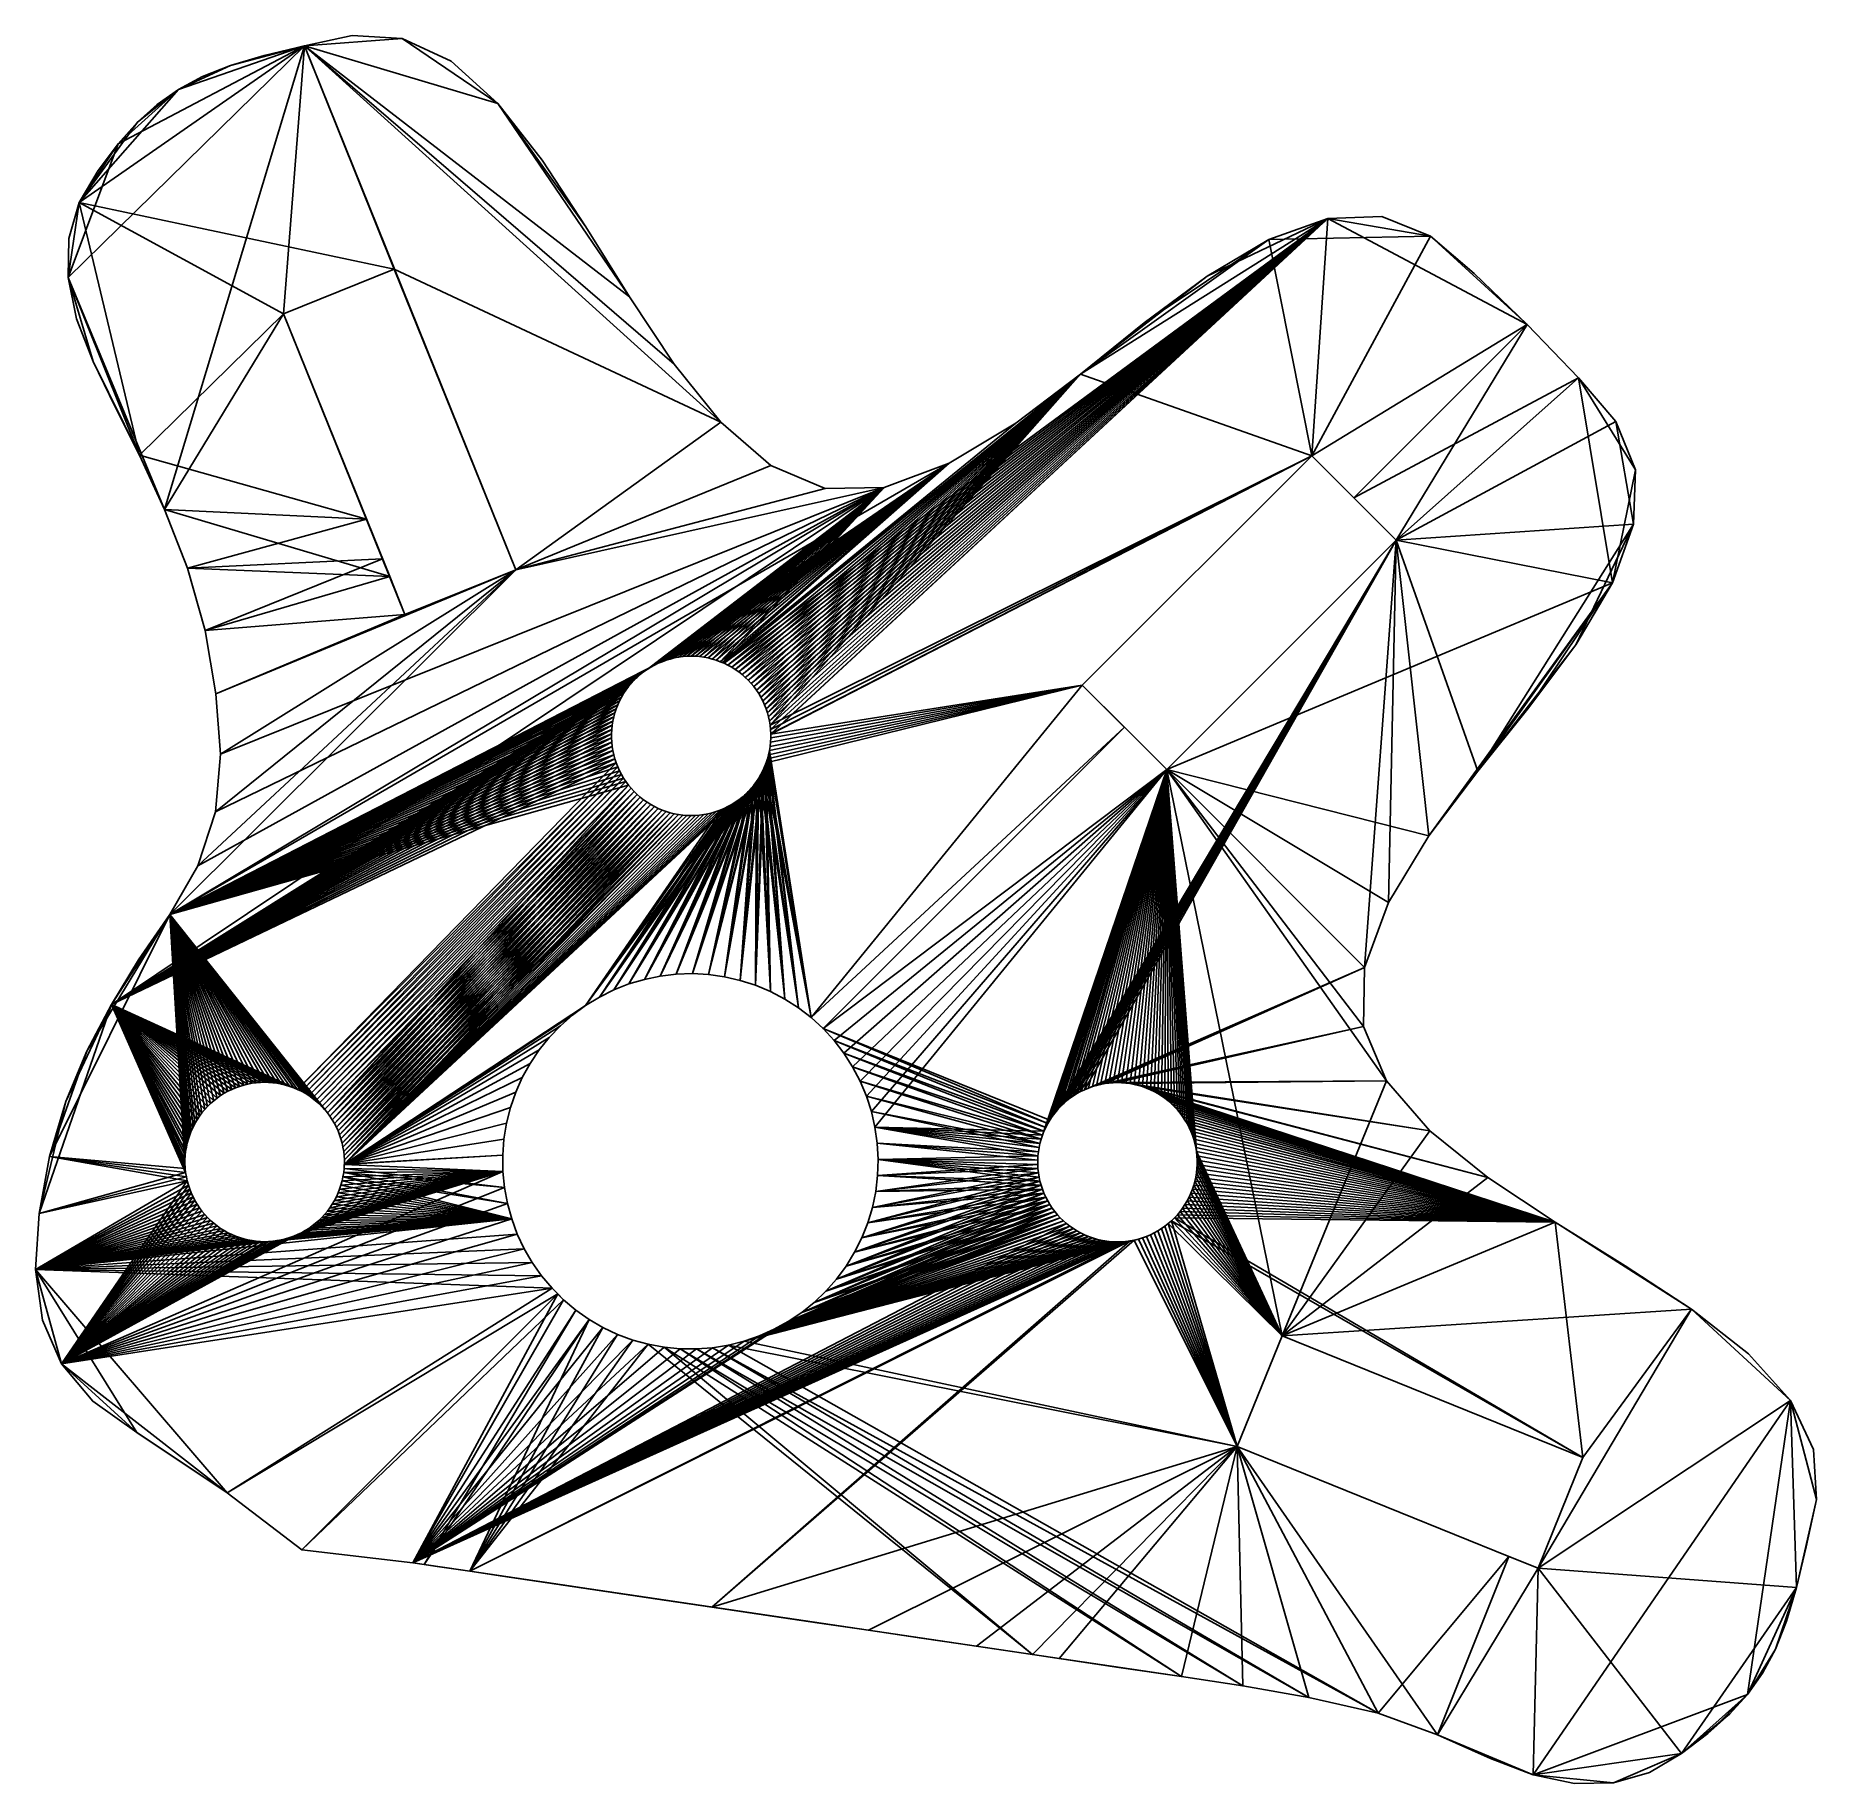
# Model space of a CAD drawing. Extents: x 0.0555 to 0.0889, y 0.0596 to 0.0924.
import ezdxf

# ---------------------------------------------------------------- set-up
doc = ezdxf.new("R2010")
doc.units = 0

msp = doc.modelspace()

# ---------------------------------------------------------------- linework, layer by layer
for points in [[(0.06238, 0.092319, -0.000979), (0.061444, 0.092373, -0.000979), (0.060552, 0.092179, -0.000979)], [(0.061444, 0.092373, -0.000979), (0.061444, 0.092373, -0.002979), (0.060552, 0.092179, -0.002979)], [(0.061444, 0.092373, -0.000979), (0.060552, 0.092179, -0.002979), (0.060552, 0.092179, -0.000979)], [(0.060552, 0.092179, -0.002979), (0.061444, 0.092373, -0.002979), (0.06238, 0.092319, -0.002979)], [(0.064175, 0.091101, -0.000979), (0.06238, 0.092319, -0.000979), (0.060552, 0.092179, -0.000979)], [(0.060552, 0.092179, -0.002979), (0.06238, 0.092319, -0.002979), (0.064175, 0.091101, -0.002979)], [(0.06238, 0.092319, -0.000979), (0.06238, 0.092319, -0.002979), (0.061444, 0.092373, -0.002979)], [(0.06238, 0.092319, -0.000979), (0.061444, 0.092373, -0.002979), (0.061444, 0.092373, -0.000979)], [(0.064175, 0.091101, -0.000979), (0.063301, 0.09189, -0.000979), (0.06238, 0.092319, -0.000979)], [(0.063301, 0.09189, -0.000979), (0.063301, 0.09189, -0.002979), (0.06238, 0.092319, -0.002979)], [(0.063301, 0.09189, -0.000979), (0.06238, 0.092319, -0.002979), (0.06238, 0.092319, -0.000979)], [(0.06238, 0.092319, -0.002979), (0.063301, 0.09189, -0.002979), (0.064175, 0.091101, -0.002979)], [(0.056114, 0.087833, -0.002979), (0.057054, 0.090339, -0.002979), (0.060552, 0.092179, -0.002979)], [(0.057924, 0.083477, -0.002979), (0.056114, 0.087833, -0.002979), (0.060552, 0.092179, -0.002979)], [(0.060552, 0.092179, -0.000979), (0.058184, 0.091364, -0.000979), (0.056319, 0.08924, -0.000979)], [(0.060552, 0.092179, -0.000979), (0.056319, 0.08924, -0.000979), (0.062231, 0.087991, -0.000979)], [(0.057054, 0.090339, -0.002979), (0.058184, 0.091364, -0.002979), (0.060552, 0.092179, -0.002979)], [(0.060154, 0.087152, -0.002979), (0.057924, 0.083477, -0.002979), (0.060552, 0.092179, -0.002979)], [(0.060552, 0.092179, -0.000979), (0.059162, 0.091812, -0.000979), (0.058184, 0.091364, -0.000979)], [(0.058184, 0.091364, -0.002979), (0.059162, 0.091812, -0.002979), (0.060552, 0.092179, -0.002979)], [(0.060552, 0.092179, -0.000979), (0.05979, 0.091997, -0.000979), (0.059162, 0.091812, -0.000979)], [(0.059162, 0.091812, -0.002979), (0.05979, 0.091997, -0.002979), (0.060552, 0.092179, -0.002979)], [(0.05979, 0.091997, -0.000979), (0.05979, 0.091997, -0.002979), (0.059162, 0.091812, -0.002979)], [(0.05979, 0.091997, -0.000979), (0.059162, 0.091812, -0.002979), (0.059162, 0.091812, -0.000979)], [(0.060552, 0.092179, -0.000979), (0.060552, 0.092179, -0.002979), (0.05979, 0.091997, -0.002979)], [(0.060552, 0.092179, -0.000979), (0.05979, 0.091997, -0.002979), (0.05979, 0.091997, -0.000979)], [(0.062231, 0.087991, -0.002979), (0.060154, 0.087152, -0.002979), (0.060552, 0.092179, -0.002979)], [(0.066645, 0.08747, -0.000979), (0.064175, 0.091101, -0.000979), (0.060552, 0.092179, -0.000979)], [(0.067482, 0.086209, -0.000979), (0.066645, 0.08747, -0.000979), (0.060552, 0.092179, -0.000979)], [(0.060552, 0.092179, -0.000979), (0.062231, 0.087991, -0.000979), (0.064511, 0.082347, -0.000979)], [(0.068361, 0.085119, -0.000979), (0.067482, 0.086209, -0.000979), (0.060552, 0.092179, -0.000979)], [(0.068361, 0.085119, -0.000979), (0.060552, 0.092179, -0.000979), (0.064511, 0.082347, -0.000979)], [(0.060552, 0.092179, -0.002979), (0.064175, 0.091101, -0.002979), (0.066645, 0.08747, -0.002979)], [(0.060552, 0.092179, -0.002979), (0.066645, 0.08747, -0.002979), (0.067482, 0.086209, -0.002979)], [(0.060552, 0.092179, -0.002979), (0.067482, 0.086209, -0.002979), (0.068361, 0.085119, -0.002979)], [(0.062231, 0.087991, -0.002979), (0.060552, 0.092179, -0.002979), (0.068361, 0.085119, -0.002979)], [(0.064175, 0.091101, -0.000979), (0.064175, 0.091101, -0.002979), (0.063301, 0.09189, -0.002979)], [(0.064175, 0.091101, -0.000979), (0.063301, 0.09189, -0.002979), (0.063301, 0.09189, -0.000979)], [(0.059162, 0.091812, -0.000979), (0.058635, 0.091604, -0.000979), (0.058184, 0.091364, -0.000979)], [(0.058184, 0.091364, -0.002979), (0.058635, 0.091604, -0.002979), (0.059162, 0.091812, -0.002979)], [(0.058635, 0.091604, -0.000979), (0.058635, 0.091604, -0.002979), (0.058184, 0.091364, -0.002979)], [(0.058635, 0.091604, -0.000979), (0.058184, 0.091364, -0.002979), (0.058184, 0.091364, -0.000979)], [(0.059162, 0.091812, -0.000979), (0.059162, 0.091812, -0.002979), (0.058635, 0.091604, -0.002979)], [(0.059162, 0.091812, -0.000979), (0.058635, 0.091604, -0.002979), (0.058635, 0.091604, -0.000979)], [(0.058184, 0.091364, -0.000979), (0.057413, 0.090746, -0.000979), (0.056319, 0.08924, -0.000979)], [(0.057054, 0.090339, -0.002979), (0.057413, 0.090746, -0.002979), (0.058184, 0.091364, -0.002979)], [(0.058184, 0.091364, -0.000979), (0.057783, 0.091081, -0.000979), (0.057413, 0.090746, -0.000979)], [(0.057413, 0.090746, -0.002979), (0.057783, 0.091081, -0.002979), (0.058184, 0.091364, -0.002979)], [(0.058184, 0.091364, -0.000979), (0.058184, 0.091364, -0.002979), (0.057783, 0.091081, -0.002979)], [(0.058184, 0.091364, -0.000979), (0.057783, 0.091081, -0.002979), (0.057783, 0.091081, -0.000979)], [(0.057783, 0.091081, -0.000979), (0.057783, 0.091081, -0.002979), (0.057413, 0.090746, -0.002979)], [(0.057783, 0.091081, -0.000979), (0.057413, 0.090746, -0.002979), (0.057413, 0.090746, -0.000979)], [(0.065828, 0.088784, -0.000979), (0.065011, 0.090032, -0.000979), (0.064175, 0.091101, -0.000979)], [(0.066645, 0.08747, -0.000979), (0.065828, 0.088784, -0.000979), (0.064175, 0.091101, -0.000979)], [(0.065011, 0.090032, -0.000979), (0.065011, 0.090032, -0.002979), (0.064175, 0.091101, -0.002979)], [(0.065011, 0.090032, -0.000979), (0.064175, 0.091101, -0.002979), (0.064175, 0.091101, -0.000979)], [(0.064175, 0.091101, -0.002979), (0.065011, 0.090032, -0.002979), (0.065828, 0.088784, -0.002979)], [(0.064175, 0.091101, -0.002979), (0.065828, 0.088784, -0.002979), (0.066645, 0.08747, -0.002979)], [(0.057413, 0.090746, -0.000979), (0.057054, 0.090339, -0.000979), (0.056319, 0.08924, -0.000979)], [(0.057413, 0.090746, -0.000979), (0.057413, 0.090746, -0.002979), (0.057054, 0.090339, -0.002979)], [(0.057413, 0.090746, -0.000979), (0.057054, 0.090339, -0.002979), (0.057054, 0.090339, -0.000979)], [(0.056114, 0.087833, -0.002979), (0.056319, 0.08924, -0.002979), (0.057054, 0.090339, -0.002979)], [(0.057054, 0.090339, -0.000979), (0.056679, 0.089841, -0.000979), (0.056319, 0.08924, -0.000979)], [(0.056319, 0.08924, -0.002979), (0.056679, 0.089841, -0.002979), (0.057054, 0.090339, -0.002979)], [(0.057054, 0.090339, -0.000979), (0.057054, 0.090339, -0.002979), (0.056679, 0.089841, -0.002979)], [(0.057054, 0.090339, -0.000979), (0.056679, 0.089841, -0.002979), (0.056679, 0.089841, -0.000979)], [(0.065828, 0.088784, -0.000979), (0.065828, 0.088784, -0.002979), (0.065011, 0.090032, -0.002979)], [(0.065828, 0.088784, -0.000979), (0.065011, 0.090032, -0.002979), (0.065011, 0.090032, -0.000979)], [(0.056679, 0.089841, -0.000979), (0.056679, 0.089841, -0.002979), (0.056319, 0.08924, -0.002979)], [(0.056679, 0.089841, -0.000979), (0.056319, 0.08924, -0.002979), (0.056319, 0.08924, -0.000979)], [(0.056319, 0.08924, -0.000979), (0.056127, 0.088568, -0.000979), (0.056114, 0.087833, -0.000979)], [(0.056319, 0.08924, -0.000979), (0.056114, 0.087833, -0.000979), (0.057452, 0.084496, -0.000979)], [(0.056114, 0.087833, -0.002979), (0.056127, 0.088568, -0.002979), (0.056319, 0.08924, -0.002979)], [(0.056319, 0.08924, -0.000979), (0.056319, 0.08924, -0.002979), (0.056127, 0.088568, -0.002979)], [(0.056319, 0.08924, -0.000979), (0.056127, 0.088568, -0.002979), (0.056127, 0.088568, -0.000979)], [(0.056319, 0.08924, -0.000979), (0.057452, 0.084496, -0.000979), (0.060154, 0.087152, -0.000979)], [(0.056319, 0.08924, -0.000979), (0.060154, 0.087152, -0.000979), (0.062231, 0.087991, -0.000979)], [(0.07975, 0.08894, -0.000979), (0.075112, 0.08602, -0.000979), (0.068422, 0.080592, -0.000979)], [(0.07975, 0.08894, -0.000979), (0.068422, 0.080592, -0.000979), (0.068494, 0.080558, -0.000979)], [(0.07975, 0.08894, -0.000979), (0.068494, 0.080558, -0.000979), (0.068564, 0.080519, -0.000979)], [(0.07975, 0.08894, -0.000979), (0.068564, 0.080519, -0.000979), (0.068631, 0.080477, -0.000979)], [(0.07975, 0.08894, -0.000979), (0.068631, 0.080477, -0.000979), (0.068696, 0.080431, -0.000979)], [(0.07975, 0.08894, -0.000979), (0.068696, 0.080431, -0.000979), (0.068759, 0.080382, -0.000979)], [(0.07975, 0.08894, -0.000979), (0.068759, 0.080382, -0.000979), (0.068819, 0.080329, -0.000979)], [(0.07975, 0.08894, -0.000979), (0.068819, 0.080329, -0.000979), (0.068876, 0.080274, -0.000979)], [(0.07975, 0.08894, -0.000979), (0.068876, 0.080274, -0.000979), (0.06893, 0.080215, -0.000979)], [(0.07975, 0.08894, -0.000979), (0.06893, 0.080215, -0.000979), (0.068981, 0.080154, -0.000979)], [(0.07975, 0.08894, -0.000979), (0.068981, 0.080154, -0.000979), (0.069028, 0.08009, -0.000979)], [(0.07975, 0.08894, -0.000979), (0.069028, 0.08009, -0.000979), (0.069072, 0.080024, -0.000979)], [(0.07975, 0.08894, -0.000979), (0.069072, 0.080024, -0.000979), (0.069113, 0.079955, -0.000979)], [(0.069113, 0.079955, -0.000979), (0.069149, 0.079885, -0.000979), (0.07975, 0.08894, -0.000979)], [(0.069149, 0.079885, -0.000979), (0.069182, 0.079812, -0.000979), (0.07975, 0.08894, -0.000979)], [(0.069182, 0.079812, -0.000979), (0.069211, 0.079738, -0.000979), (0.07975, 0.08894, -0.000979)], [(0.069211, 0.079738, -0.000979), (0.069236, 0.079662, -0.000979), (0.07975, 0.08894, -0.000979)], [(0.069236, 0.079662, -0.000979), (0.069257, 0.079586, -0.000979), (0.07975, 0.08894, -0.000979)], [(0.069257, 0.079586, -0.000979), (0.069274, 0.079508, -0.000979), (0.07975, 0.08894, -0.000979)], [(0.069274, 0.079508, -0.000979), (0.069287, 0.079429, -0.000979), (0.07975, 0.08894, -0.000979)], [(0.069287, 0.079429, -0.000979), (0.069295, 0.07935, -0.000979), (0.07975, 0.08894, -0.000979)], [(0.069295, 0.07935, -0.000979), (0.069299, 0.07927, -0.000979), (0.07975, 0.08894, -0.000979)], [(0.069299, 0.079263, -0.000979), (0.079448, 0.084488, -0.000979), (0.07975, 0.08894, -0.000979)], [(0.069299, 0.07927, -0.000979), (0.069299, 0.079263, -0.000979), (0.07975, 0.08894, -0.000979)], [(0.07975, 0.08894, -0.000979), (0.077483, 0.087861, -0.000979), (0.075112, 0.08602, -0.000979)], [(0.07975, 0.08894, -0.000979), (0.078644, 0.088544, -0.000979), (0.077483, 0.087861, -0.000979)], [(0.07975, 0.08894, -0.000979), (0.07975, 0.08894, -0.002979), (0.078644, 0.088544, -0.002979)], [(0.07975, 0.08894, -0.000979), (0.078644, 0.088544, -0.002979), (0.078644, 0.088544, -0.000979)], [(0.078644, 0.088544, -0.002979), (0.07975, 0.08894, -0.002979), (0.081675, 0.088607, -0.002979)], [(0.079448, 0.084488, -0.000979), (0.083492, 0.086949, -0.000979), (0.07975, 0.08894, -0.000979)], [(0.081675, 0.088607, -0.000979), (0.080765, 0.08898, -0.000979), (0.07975, 0.08894, -0.000979)], [(0.080765, 0.08898, -0.000979), (0.080765, 0.08898, -0.002979), (0.07975, 0.08894, -0.002979)], [(0.080765, 0.08898, -0.000979), (0.07975, 0.08894, -0.002979), (0.07975, 0.08894, -0.000979)], [(0.07975, 0.08894, -0.002979), (0.080765, 0.08898, -0.002979), (0.081675, 0.088607, -0.002979)], [(0.083492, 0.086949, -0.000979), (0.081675, 0.088607, -0.000979), (0.07975, 0.08894, -0.000979)], [(0.081675, 0.088607, -0.000979), (0.081675, 0.088607, -0.002979), (0.080765, 0.08898, -0.002979)], [(0.081675, 0.088607, -0.000979), (0.080765, 0.08898, -0.002979), (0.080765, 0.08898, -0.000979)], [(0.056127, 0.088568, -0.000979), (0.056127, 0.088568, -0.002979), (0.056114, 0.087833, -0.002979)], [(0.056127, 0.088568, -0.000979), (0.056114, 0.087833, -0.002979), (0.056114, 0.087833, -0.000979)], [(0.066645, 0.08747, -0.000979), (0.066645, 0.08747, -0.002979), (0.065828, 0.088784, -0.002979)], [(0.066645, 0.08747, -0.000979), (0.065828, 0.088784, -0.002979), (0.065828, 0.088784, -0.000979)], [(0.075112, 0.08602, -0.002979), (0.076304, 0.086981, -0.002979), (0.078644, 0.088544, -0.002979)], [(0.075112, 0.08602, -0.002979), (0.078644, 0.088544, -0.002979), (0.079448, 0.084488, -0.002979)], [(0.076304, 0.086981, -0.002979), (0.077483, 0.087861, -0.002979), (0.078644, 0.088544, -0.002979)], [(0.078644, 0.088544, -0.000979), (0.078644, 0.088544, -0.002979), (0.077483, 0.087861, -0.002979)], [(0.078644, 0.088544, -0.000979), (0.077483, 0.087861, -0.002979), (0.077483, 0.087861, -0.000979)], [(0.078644, 0.088544, -0.002979), (0.081675, 0.088607, -0.002979), (0.079448, 0.084488, -0.002979)], [(0.081675, 0.088607, -0.002979), (0.083492, 0.086949, -0.002979), (0.079448, 0.084488, -0.002979)], [(0.083492, 0.086949, -0.000979), (0.082495, 0.087909, -0.000979), (0.081675, 0.088607, -0.000979)], [(0.082495, 0.087909, -0.000979), (0.082495, 0.087909, -0.002979), (0.081675, 0.088607, -0.002979)], [(0.082495, 0.087909, -0.000979), (0.081675, 0.088607, -0.002979), (0.081675, 0.088607, -0.000979)], [(0.081675, 0.088607, -0.002979), (0.082495, 0.087909, -0.002979), (0.083492, 0.086949, -0.002979)], [(0.062231, 0.087991, -0.002979), (0.062231, 0.087991, -0.000979), (0.060154, 0.087152, -0.000979)], [(0.062231, 0.087991, -0.002979), (0.060154, 0.087152, -0.000979), (0.060154, 0.087152, -0.002979)], [(0.064511, 0.082347, -0.002979), (0.062231, 0.087991, -0.002979), (0.068361, 0.085119, -0.002979)], [(0.064511, 0.082347, -0.000979), (0.062231, 0.087991, -0.000979), (0.062231, 0.087991, -0.002979)], [(0.064511, 0.082347, -0.000979), (0.062231, 0.087991, -0.002979), (0.064511, 0.082347, -0.002979)], [(0.083492, 0.086949, -0.000979), (0.083492, 0.086949, -0.002979), (0.082495, 0.087909, -0.002979)], [(0.083492, 0.086949, -0.000979), (0.082495, 0.087909, -0.002979), (0.082495, 0.087909, -0.000979)], [(0.056114, 0.087833, -0.000979), (0.056274, 0.087057, -0.000979), (0.056582, 0.086257, -0.000979)], [(0.056114, 0.087833, -0.000979), (0.056582, 0.086257, -0.000979), (0.057452, 0.084496, -0.000979)], [(0.056114, 0.087833, -0.000979), (0.056114, 0.087833, -0.002979), (0.056274, 0.087057, -0.002979)], [(0.056114, 0.087833, -0.000979), (0.056274, 0.087057, -0.002979), (0.056274, 0.087057, -0.000979)], [(0.056582, 0.086257, -0.002979), (0.056274, 0.087057, -0.002979), (0.056114, 0.087833, -0.002979)], [(0.057452, 0.084496, -0.002979), (0.056582, 0.086257, -0.002979), (0.056114, 0.087833, -0.002979)], [(0.057924, 0.083477, -0.002979), (0.057452, 0.084496, -0.002979), (0.056114, 0.087833, -0.002979)], [(0.077483, 0.087861, -0.000979), (0.076304, 0.086981, -0.000979), (0.075112, 0.08602, -0.000979)], [(0.077483, 0.087861, -0.000979), (0.077483, 0.087861, -0.002979), (0.076304, 0.086981, -0.002979)], [(0.077483, 0.087861, -0.000979), (0.076304, 0.086981, -0.002979), (0.076304, 0.086981, -0.000979)], [(0.067482, 0.086209, -0.000979), (0.067482, 0.086209, -0.002979), (0.066645, 0.08747, -0.002979)], [(0.067482, 0.086209, -0.000979), (0.066645, 0.08747, -0.002979), (0.066645, 0.08747, -0.000979)], [(0.056274, 0.087057, -0.000979), (0.056274, 0.087057, -0.002979), (0.056582, 0.086257, -0.002979)], [(0.056274, 0.087057, -0.000979), (0.056582, 0.086257, -0.002979), (0.056582, 0.086257, -0.000979)], [(0.057452, 0.084496, -0.000979), (0.061712, 0.083296, -0.000979), (0.060154, 0.087152, -0.000979)], [(0.060154, 0.087152, -0.002979), (0.062147, 0.082219, -0.002979), (0.057924, 0.083477, -0.002979)], [(0.062147, 0.082219, -0.002979), (0.060154, 0.087152, -0.002979), (0.060154, 0.087152, -0.000979)], [(0.060154, 0.087152, -0.000979), (0.061712, 0.083296, -0.000979), (0.062012, 0.082553, -0.000979)], [(0.062434, 0.081508, -0.002979), (0.062147, 0.082219, -0.002979), (0.060154, 0.087152, -0.000979)], [(0.060154, 0.087152, -0.000979), (0.062012, 0.082553, -0.000979), (0.062434, 0.081508, -0.002979)], [(0.076304, 0.086981, -0.000979), (0.076304, 0.086981, -0.002979), (0.075112, 0.08602, -0.002979)], [(0.076304, 0.086981, -0.000979), (0.075112, 0.08602, -0.002979), (0.075112, 0.08602, -0.000979)], [(0.079448, 0.084488, -0.000979), (0.08024, 0.083696, -0.000979), (0.083492, 0.086949, -0.000979)], [(0.083492, 0.086949, -0.002979), (0.08024, 0.083696, -0.002979), (0.079448, 0.084488, -0.002979)], [(0.084452, 0.085951, -0.000979), (0.083492, 0.086949, -0.000979), (0.08024, 0.083696, -0.000979)], [(0.081032, 0.082904, -0.002979), (0.08024, 0.083696, -0.002979), (0.083492, 0.086949, -0.002979)], [(0.081032, 0.082904, -0.002979), (0.083492, 0.086949, -0.002979), (0.084452, 0.085951, -0.002979)], [(0.083492, 0.086949, -0.000979), (0.084452, 0.085951, -0.000979), (0.084452, 0.085951, -0.002979)], [(0.083492, 0.086949, -0.000979), (0.084452, 0.085951, -0.002979), (0.083492, 0.086949, -0.002979)], [(0.056582, 0.086257, -0.000979), (0.056988, 0.085421, -0.000979), (0.057452, 0.084496, -0.000979)], [(0.056582, 0.086257, -0.000979), (0.056582, 0.086257, -0.002979), (0.056988, 0.085421, -0.002979)], [(0.056582, 0.086257, -0.000979), (0.056988, 0.085421, -0.002979), (0.056988, 0.085421, -0.000979)], [(0.057452, 0.084496, -0.002979), (0.056988, 0.085421, -0.002979), (0.056582, 0.086257, -0.002979)], [(0.068361, 0.085119, -0.000979), (0.068361, 0.085119, -0.002979), (0.067482, 0.086209, -0.002979)], [(0.068361, 0.085119, -0.000979), (0.067482, 0.086209, -0.002979), (0.067482, 0.086209, -0.000979)], [(0.075112, 0.08602, -0.000979), (0.073895, 0.085101, -0.000979), (0.068394, 0.080605, -0.000979)], [(0.075112, 0.08602, -0.000979), (0.068394, 0.080605, -0.000979), (0.068422, 0.080592, -0.000979)], [(0.068394, 0.080605, -0.002979), (0.073895, 0.085101, -0.002979), (0.075112, 0.08602, -0.002979)], [(0.068422, 0.080592, -0.002979), (0.068394, 0.080605, -0.002979), (0.075112, 0.08602, -0.002979)], [(0.068494, 0.080558, -0.002979), (0.068422, 0.080592, -0.002979), (0.075112, 0.08602, -0.002979)], [(0.068564, 0.080519, -0.002979), (0.068494, 0.080558, -0.002979), (0.075112, 0.08602, -0.002979)], [(0.068631, 0.080477, -0.002979), (0.068564, 0.080519, -0.002979), (0.075112, 0.08602, -0.002979)], [(0.068696, 0.080431, -0.002979), (0.068631, 0.080477, -0.002979), (0.075112, 0.08602, -0.002979)], [(0.068759, 0.080382, -0.002979), (0.068696, 0.080431, -0.002979), (0.075112, 0.08602, -0.002979)], [(0.068819, 0.080329, -0.002979), (0.068759, 0.080382, -0.002979), (0.075112, 0.08602, -0.002979)], [(0.068876, 0.080274, -0.002979), (0.068819, 0.080329, -0.002979), (0.075112, 0.08602, -0.002979)], [(0.06893, 0.080215, -0.002979), (0.068876, 0.080274, -0.002979), (0.075112, 0.08602, -0.002979)], [(0.068981, 0.080154, -0.002979), (0.06893, 0.080215, -0.002979), (0.075112, 0.08602, -0.002979)], [(0.069028, 0.08009, -0.002979), (0.068981, 0.080154, -0.002979), (0.075112, 0.08602, -0.002979)], [(0.069072, 0.080024, -0.002979), (0.069028, 0.08009, -0.002979), (0.075112, 0.08602, -0.002979)], [(0.075112, 0.08602, -0.002979), (0.069113, 0.079955, -0.002979), (0.069072, 0.080024, -0.002979)], [(0.075112, 0.08602, -0.002979), (0.069149, 0.079885, -0.002979), (0.069113, 0.079955, -0.002979)], [(0.075112, 0.08602, -0.002979), (0.069182, 0.079812, -0.002979), (0.069149, 0.079885, -0.002979)], [(0.075112, 0.08602, -0.002979), (0.069211, 0.079738, -0.002979), (0.069182, 0.079812, -0.002979)], [(0.075112, 0.08602, -0.002979), (0.069236, 0.079662, -0.002979), (0.069211, 0.079738, -0.002979)], [(0.075112, 0.08602, -0.002979), (0.069257, 0.079586, -0.002979), (0.069236, 0.079662, -0.002979)], [(0.075112, 0.08602, -0.002979), (0.069274, 0.079508, -0.002979), (0.069257, 0.079586, -0.002979)], [(0.075112, 0.08602, -0.002979), (0.069287, 0.079429, -0.002979), (0.069274, 0.079508, -0.002979)], [(0.075112, 0.08602, -0.002979), (0.079448, 0.084488, -0.002979), (0.069287, 0.079429, -0.002979)], [(0.075112, 0.08602, -0.000979), (0.075112, 0.08602, -0.002979), (0.073895, 0.085101, -0.002979)], [(0.075112, 0.08602, -0.000979), (0.073895, 0.085101, -0.002979), (0.073895, 0.085101, -0.000979)], [(0.084452, 0.085951, -0.000979), (0.08024, 0.083696, -0.000979), (0.081032, 0.082904, -0.000979)], [(0.085088, 0.082101, -0.000979), (0.084452, 0.085951, -0.000979), (0.081032, 0.082904, -0.000979)], [(0.081032, 0.082904, -0.002979), (0.084452, 0.085951, -0.002979), (0.085151, 0.085131, -0.002979)], [(0.085524, 0.084221, -0.000979), (0.085151, 0.085131, -0.000979), (0.084452, 0.085951, -0.000979)], [(0.085088, 0.082101, -0.000979), (0.085524, 0.084221, -0.000979), (0.084452, 0.085951, -0.000979)], [(0.084452, 0.085951, -0.000979), (0.085151, 0.085131, -0.000979), (0.085151, 0.085131, -0.002979)], [(0.084452, 0.085951, -0.000979), (0.085151, 0.085131, -0.002979), (0.084452, 0.085951, -0.002979)], [(0.056988, 0.085421, -0.000979), (0.056988, 0.085421, -0.002979), (0.057452, 0.084496, -0.002979)], [(0.056988, 0.085421, -0.000979), (0.057452, 0.084496, -0.002979), (0.057452, 0.084496, -0.000979)], [(0.069301, 0.084307, -0.000979), (0.068361, 0.085119, -0.000979), (0.064511, 0.082347, -0.000979)], [(0.064511, 0.082347, -0.002979), (0.068361, 0.085119, -0.002979), (0.069301, 0.084307, -0.002979)], [(0.069301, 0.084307, -0.000979), (0.069301, 0.084307, -0.002979), (0.068361, 0.085119, -0.002979)], [(0.069301, 0.084307, -0.000979), (0.068361, 0.085119, -0.002979), (0.068361, 0.085119, -0.000979)], [(0.068394, 0.080605, -0.000979), (0.073895, 0.085101, -0.000979), (0.072647, 0.084346, -0.000979)], [(0.072647, 0.084346, -0.002979), (0.073895, 0.085101, -0.002979), (0.068394, 0.080605, -0.002979)], [(0.073895, 0.085101, -0.000979), (0.073895, 0.085101, -0.002979), (0.072647, 0.084346, -0.002979)], [(0.073895, 0.085101, -0.000979), (0.072647, 0.084346, -0.002979), (0.072647, 0.084346, -0.000979)], [(0.081032, 0.082904, -0.002979), (0.085151, 0.085131, -0.002979), (0.085484, 0.083206, -0.002979)], [(0.085151, 0.085131, -0.000979), (0.085524, 0.084221, -0.000979), (0.085524, 0.084221, -0.002979)], [(0.085151, 0.085131, -0.000979), (0.085524, 0.084221, -0.002979), (0.085151, 0.085131, -0.002979)], [(0.085151, 0.085131, -0.002979), (0.085524, 0.084221, -0.002979), (0.085484, 0.083206, -0.002979)], [(0.057452, 0.084496, -0.000979), (0.057924, 0.083477, -0.000979), (0.061712, 0.083296, -0.000979)], [(0.057452, 0.084496, -0.000979), (0.057452, 0.084496, -0.002979), (0.057924, 0.083477, -0.002979)], [(0.057452, 0.084496, -0.000979), (0.057924, 0.083477, -0.002979), (0.057924, 0.083477, -0.000979)], [(0.058022, 0.075877, -0.002979), (0.071426, 0.083892, -0.002979), (0.072647, 0.084346, -0.002979)], [(0.058022, 0.075877, -0.002979), (0.072647, 0.084346, -0.002979), (0.067115, 0.080558, -0.002979)], [(0.070317, 0.083874, -0.000979), (0.069301, 0.084307, -0.000979), (0.064511, 0.082347, -0.000979)], [(0.064511, 0.082347, -0.002979), (0.069301, 0.084307, -0.002979), (0.070317, 0.083874, -0.002979)], [(0.072647, 0.084346, -0.002979), (0.067186, 0.080592, -0.002979), (0.067115, 0.080558, -0.002979)], [(0.072647, 0.084346, -0.002979), (0.06726, 0.080623, -0.002979), (0.067186, 0.080592, -0.002979)], [(0.072647, 0.084346, -0.002979), (0.067335, 0.08065, -0.002979), (0.06726, 0.080623, -0.002979)], [(0.072647, 0.084346, -0.002979), (0.067411, 0.080673, -0.002979), (0.067335, 0.08065, -0.002979)], [(0.072647, 0.084346, -0.002979), (0.067488, 0.080692, -0.002979), (0.067411, 0.080673, -0.002979)], [(0.072647, 0.084346, -0.002979), (0.067566, 0.080707, -0.002979), (0.067488, 0.080692, -0.002979)], [(0.072647, 0.084346, -0.002979), (0.067645, 0.080718, -0.002979), (0.067566, 0.080707, -0.002979)], [(0.072647, 0.084346, -0.002979), (0.067725, 0.080724, -0.002979), (0.067645, 0.080718, -0.002979)], [(0.072647, 0.084346, -0.002979), (0.067804, 0.080726, -0.002979), (0.067725, 0.080724, -0.002979)], [(0.072647, 0.084346, -0.002979), (0.067884, 0.080724, -0.002979), (0.067804, 0.080726, -0.002979)], [(0.072647, 0.084346, -0.002979), (0.067963, 0.080718, -0.002979), (0.067884, 0.080724, -0.002979)], [(0.072647, 0.084346, -0.002979), (0.068042, 0.080707, -0.002979), (0.067963, 0.080718, -0.002979)], [(0.072647, 0.084346, -0.002979), (0.06812, 0.080692, -0.002979), (0.068042, 0.080707, -0.002979)], [(0.072647, 0.084346, -0.002979), (0.068198, 0.080673, -0.002979), (0.06812, 0.080692, -0.002979)], [(0.072647, 0.084346, -0.002979), (0.068274, 0.08065, -0.002979), (0.068198, 0.080673, -0.002979)], [(0.072647, 0.084346, -0.002979), (0.068349, 0.080623, -0.002979), (0.068274, 0.08065, -0.002979)], [(0.072647, 0.084346, -0.002979), (0.068394, 0.080605, -0.002979), (0.068349, 0.080623, -0.002979)], [(0.068394, 0.080605, -0.000979), (0.072647, 0.084346, -0.000979), (0.071426, 0.083892, -0.000979)], [(0.079448, 0.084488, -0.002979), (0.069295, 0.07935, -0.002979), (0.069287, 0.079429, -0.002979)], [(0.079448, 0.084488, -0.002979), (0.069299, 0.07927, -0.002979), (0.069295, 0.07935, -0.002979)], [(0.069299, 0.079263, -0.000979), (0.075143, 0.080184, -0.000979), (0.079448, 0.084488, -0.000979)], [(0.079448, 0.084488, -0.002979), (0.075143, 0.080184, -0.002979), (0.069299, 0.079263, -0.002979)], [(0.079448, 0.084488, -0.002979), (0.069299, 0.079263, -0.002979), (0.069299, 0.07927, -0.002979)], [(0.070317, 0.083874, -0.000979), (0.070317, 0.083874, -0.002979), (0.069301, 0.084307, -0.002979)], [(0.070317, 0.083874, -0.000979), (0.069301, 0.084307, -0.002979), (0.069301, 0.084307, -0.000979)], [(0.072647, 0.084346, -0.000979), (0.072647, 0.084346, -0.002979), (0.071426, 0.083892, -0.002979)], [(0.072647, 0.084346, -0.000979), (0.071426, 0.083892, -0.002979), (0.071426, 0.083892, -0.000979)], [(0.079448, 0.084488, -0.002979), (0.079448, 0.084488, -0.000979), (0.075143, 0.080184, -0.000979)], [(0.079448, 0.084488, -0.002979), (0.075143, 0.080184, -0.000979), (0.075143, 0.080184, -0.002979)], [(0.081032, 0.082904, -0.000979), (0.08024, 0.083696, -0.000979), (0.079448, 0.084488, -0.000979)], [(0.079448, 0.084488, -0.000979), (0.079448, 0.084488, -0.002979), (0.08024, 0.083696, -0.002979)], [(0.081032, 0.082904, -0.000979), (0.079448, 0.084488, -0.000979), (0.08024, 0.083696, -0.002979)], [(0.085088, 0.082101, -0.000979), (0.085484, 0.083206, -0.000979), (0.085524, 0.084221, -0.000979)], [(0.085524, 0.084221, -0.000979), (0.085484, 0.083206, -0.000979), (0.085484, 0.083206, -0.002979)], [(0.085524, 0.084221, -0.000979), (0.085484, 0.083206, -0.002979), (0.085524, 0.084221, -0.002979)], [(0.071426, 0.083892, -0.000979), (0.058022, 0.075877, -0.000979), (0.056925, 0.074188, -0.000979)], [(0.066978, 0.080477, -0.000979), (0.071426, 0.083892, -0.000979), (0.056925, 0.074188, -0.000979)], [(0.071426, 0.083892, -0.000979), (0.058545, 0.076794, -0.000979), (0.058022, 0.075877, -0.000979)], [(0.058022, 0.075877, -0.002979), (0.064511, 0.082347, -0.002979), (0.071426, 0.083892, -0.002979)], [(0.071426, 0.083892, -0.000979), (0.058878, 0.077806, -0.000979), (0.058545, 0.076794, -0.000979)], [(0.071426, 0.083892, -0.000979), (0.058971, 0.078887, -0.000979), (0.058878, 0.077806, -0.000979)], [(0.071426, 0.083892, -0.000979), (0.064511, 0.082347, -0.000979), (0.058971, 0.078887, -0.000979)], [(0.071426, 0.083892, -0.000979), (0.070317, 0.083874, -0.000979), (0.064511, 0.082347, -0.000979)], [(0.064511, 0.082347, -0.002979), (0.070317, 0.083874, -0.002979), (0.071426, 0.083892, -0.002979)], [(0.066978, 0.080477, -0.000979), (0.067045, 0.080519, -0.000979), (0.071426, 0.083892, -0.000979)], [(0.067045, 0.080519, -0.000979), (0.067115, 0.080558, -0.000979), (0.071426, 0.083892, -0.000979)], [(0.067115, 0.080558, -0.000979), (0.067186, 0.080592, -0.000979), (0.071426, 0.083892, -0.000979)], [(0.067186, 0.080592, -0.000979), (0.06726, 0.080623, -0.000979), (0.071426, 0.083892, -0.000979)], [(0.06726, 0.080623, -0.000979), (0.067335, 0.08065, -0.000979), (0.071426, 0.083892, -0.000979)], [(0.067335, 0.08065, -0.000979), (0.067411, 0.080673, -0.000979), (0.071426, 0.083892, -0.000979)], [(0.067411, 0.080673, -0.000979), (0.067488, 0.080692, -0.000979), (0.071426, 0.083892, -0.000979)], [(0.067488, 0.080692, -0.000979), (0.067566, 0.080707, -0.000979), (0.071426, 0.083892, -0.000979)], [(0.067566, 0.080707, -0.000979), (0.067645, 0.080718, -0.000979), (0.071426, 0.083892, -0.000979)], [(0.067645, 0.080718, -0.000979), (0.067725, 0.080724, -0.000979), (0.071426, 0.083892, -0.000979)], [(0.067725, 0.080724, -0.000979), (0.067804, 0.080726, -0.000979), (0.071426, 0.083892, -0.000979)], [(0.067804, 0.080726, -0.000979), (0.067884, 0.080724, -0.000979), (0.071426, 0.083892, -0.000979)], [(0.067884, 0.080724, -0.000979), (0.067963, 0.080718, -0.000979), (0.071426, 0.083892, -0.000979)], [(0.067963, 0.080718, -0.000979), (0.068042, 0.080707, -0.000979), (0.071426, 0.083892, -0.000979)], [(0.068042, 0.080707, -0.000979), (0.06812, 0.080692, -0.000979), (0.071426, 0.083892, -0.000979)], [(0.06812, 0.080692, -0.000979), (0.068198, 0.080673, -0.000979), (0.071426, 0.083892, -0.000979)], [(0.068198, 0.080673, -0.000979), (0.068274, 0.08065, -0.000979), (0.071426, 0.083892, -0.000979)], [(0.068274, 0.08065, -0.000979), (0.068349, 0.080623, -0.000979), (0.071426, 0.083892, -0.000979)], [(0.068349, 0.080623, -0.000979), (0.068394, 0.080605, -0.000979), (0.071426, 0.083892, -0.000979)], [(0.071426, 0.083892, -0.000979), (0.071426, 0.083892, -0.002979), (0.070317, 0.083874, -0.002979)], [(0.071426, 0.083892, -0.000979), (0.070317, 0.083874, -0.002979), (0.070317, 0.083874, -0.000979)], [(0.08024, 0.083696, -0.002979), (0.081032, 0.082904, -0.002979), (0.081032, 0.082904, -0.000979)], [(0.057924, 0.083477, -0.000979), (0.058352, 0.082375, -0.000979), (0.061712, 0.083296, -0.000979)], [(0.057924, 0.083477, -0.000979), (0.057924, 0.083477, -0.002979), (0.058352, 0.082375, -0.002979)], [(0.057924, 0.083477, -0.000979), (0.058352, 0.082375, -0.002979), (0.058352, 0.082375, -0.000979)], [(0.062147, 0.082219, -0.002979), (0.058352, 0.082375, -0.002979), (0.057924, 0.083477, -0.002979)], [(0.058352, 0.082375, -0.000979), (0.062012, 0.082553, -0.000979), (0.061712, 0.083296, -0.000979)], [(0.081032, 0.082904, -0.002979), (0.085484, 0.083206, -0.002979), (0.082564, 0.078569, -0.002979)], [(0.085484, 0.083206, -0.002979), (0.084405, 0.080939, -0.002979), (0.082564, 0.078569, -0.002979)], [(0.085484, 0.083206, -0.002979), (0.085088, 0.082101, -0.002979), (0.084405, 0.080939, -0.002979)], [(0.085484, 0.083206, -0.000979), (0.085088, 0.082101, -0.000979), (0.085088, 0.082101, -0.002979)], [(0.085484, 0.083206, -0.000979), (0.085088, 0.082101, -0.002979), (0.085484, 0.083206, -0.002979)], [(0.074534, 0.072021, -0.002979), (0.076727, 0.0786, -0.002979), (0.081032, 0.082904, -0.002979)], [(0.074578, 0.072088, -0.002979), (0.074534, 0.072021, -0.002979), (0.081032, 0.082904, -0.002979)], [(0.074625, 0.072152, -0.002979), (0.074578, 0.072088, -0.002979), (0.081032, 0.082904, -0.002979)], [(0.074676, 0.072213, -0.002979), (0.074625, 0.072152, -0.002979), (0.081032, 0.082904, -0.002979)], [(0.07473, 0.072271, -0.002979), (0.074676, 0.072213, -0.002979), (0.081032, 0.082904, -0.002979)], [(0.074787, 0.072327, -0.002979), (0.07473, 0.072271, -0.002979), (0.081032, 0.082904, -0.002979)], [(0.074847, 0.072379, -0.002979), (0.074787, 0.072327, -0.002979), (0.081032, 0.082904, -0.002979)], [(0.07491, 0.072429, -0.002979), (0.074847, 0.072379, -0.002979), (0.081032, 0.082904, -0.002979)], [(0.074975, 0.072474, -0.002979), (0.07491, 0.072429, -0.002979), (0.081032, 0.082904, -0.002979)], [(0.075042, 0.072517, -0.002979), (0.074975, 0.072474, -0.002979), (0.081032, 0.082904, -0.002979)], [(0.075112, 0.072555, -0.002979), (0.075042, 0.072517, -0.002979), (0.081032, 0.082904, -0.002979)], [(0.075184, 0.07259, -0.002979), (0.075112, 0.072555, -0.002979), (0.081032, 0.082904, -0.002979)], [(0.075184, 0.07259, -0.002979), (0.081032, 0.082904, -0.002979), (0.080436, 0.074883, -0.002979)], [(0.085088, 0.082101, -0.000979), (0.081032, 0.082904, -0.000979), (0.076727, 0.0786, -0.000979)], [(0.076727, 0.0786, -0.000979), (0.081032, 0.082904, -0.000979), (0.081032, 0.082904, -0.002979)], [(0.076727, 0.0786, -0.000979), (0.081032, 0.082904, -0.002979), (0.076727, 0.0786, -0.002979)], [(0.081032, 0.082904, -0.002979), (0.080889, 0.076103, -0.002979), (0.080436, 0.074883, -0.002979)], [(0.081032, 0.082904, -0.002979), (0.081645, 0.077352, -0.002979), (0.080889, 0.076103, -0.002979)], [(0.081032, 0.082904, -0.002979), (0.082564, 0.078569, -0.002979), (0.081645, 0.077352, -0.002979)], [(0.058352, 0.082375, -0.000979), (0.058685, 0.081208, -0.000979), (0.062012, 0.082553, -0.000979)], [(0.062434, 0.081508, -0.000979), (0.062012, 0.082553, -0.000979), (0.058685, 0.081208, -0.000979)], [(0.062012, 0.082553, -0.000979), (0.062434, 0.081508, -0.000979), (0.062434, 0.081508, -0.002979)], [(0.058022, 0.075877, -0.002979), (0.058545, 0.076794, -0.002979), (0.064511, 0.082347, -0.002979)], [(0.058352, 0.082375, -0.000979), (0.058352, 0.082375, -0.002979), (0.058685, 0.081208, -0.002979)], [(0.058352, 0.082375, -0.000979), (0.058685, 0.081208, -0.002979), (0.058685, 0.081208, -0.000979)], [(0.062147, 0.082219, -0.002979), (0.058685, 0.081208, -0.002979), (0.058352, 0.082375, -0.002979)], [(0.058545, 0.076794, -0.002979), (0.058878, 0.077806, -0.002979), (0.064511, 0.082347, -0.002979)], [(0.058685, 0.081208, -0.002979), (0.062147, 0.082219, -0.002979), (0.062434, 0.081508, -0.002979)], [(0.058878, 0.077806, -0.002979), (0.058971, 0.078887, -0.002979), (0.064511, 0.082347, -0.002979)], [(0.064511, 0.082347, -0.000979), (0.062434, 0.081508, -0.000979), (0.058887, 0.080019, -0.000979)], [(0.064511, 0.082347, -0.000979), (0.058887, 0.080019, -0.000979), (0.058971, 0.078887, -0.000979)], [(0.058887, 0.080019, -0.002979), (0.062434, 0.081508, -0.002979), (0.064511, 0.082347, -0.002979)], [(0.058971, 0.078887, -0.002979), (0.058887, 0.080019, -0.002979), (0.064511, 0.082347, -0.002979)], [(0.062434, 0.081508, -0.000979), (0.064511, 0.082347, -0.000979), (0.064511, 0.082347, -0.002979)], [(0.062434, 0.081508, -0.000979), (0.064511, 0.082347, -0.002979), (0.062434, 0.081508, -0.002979)], [(0.081645, 0.077352, -0.000979), (0.085088, 0.082101, -0.000979), (0.076727, 0.0786, -0.000979)], [(0.081645, 0.077352, -0.000979), (0.082564, 0.078569, -0.000979), (0.085088, 0.082101, -0.000979)], [(0.082564, 0.078569, -0.000979), (0.083524, 0.07976, -0.000979), (0.085088, 0.082101, -0.000979)], [(0.083524, 0.07976, -0.000979), (0.084405, 0.080939, -0.000979), (0.085088, 0.082101, -0.000979)], [(0.085088, 0.082101, -0.000979), (0.084405, 0.080939, -0.000979), (0.084405, 0.080939, -0.002979)], [(0.085088, 0.082101, -0.000979), (0.084405, 0.080939, -0.002979), (0.085088, 0.082101, -0.002979)], [(0.062434, 0.081508, -0.000979), (0.058685, 0.081208, -0.000979), (0.058887, 0.080019, -0.000979)], [(0.058685, 0.081208, -0.002979), (0.062434, 0.081508, -0.002979), (0.058887, 0.080019, -0.002979)], [(0.058685, 0.081208, -0.000979), (0.058685, 0.081208, -0.002979), (0.058887, 0.080019, -0.002979)], [(0.058685, 0.081208, -0.000979), (0.058887, 0.080019, -0.002979), (0.058887, 0.080019, -0.000979)], [(0.084405, 0.080939, -0.002979), (0.083524, 0.07976, -0.002979), (0.082564, 0.078569, -0.002979)], [(0.084405, 0.080939, -0.000979), (0.083524, 0.07976, -0.000979), (0.083524, 0.07976, -0.002979)], [(0.084405, 0.080939, -0.000979), (0.083524, 0.07976, -0.002979), (0.084405, 0.080939, -0.002979)], [(0.058022, 0.075877, -0.002979), (0.067115, 0.080558, -0.002979), (0.067045, 0.080519, -0.002979)], [(0.067115, 0.080558, -0.002979), (0.067115, 0.080558, -0.000979), (0.067045, 0.080519, -0.000979)], [(0.067115, 0.080558, -0.002979), (0.067045, 0.080519, -0.000979), (0.067045, 0.080519, -0.002979)], [(0.067186, 0.080592, -0.002979), (0.067186, 0.080592, -0.000979), (0.067115, 0.080558, -0.000979)], [(0.067186, 0.080592, -0.002979), (0.067115, 0.080558, -0.000979), (0.067115, 0.080558, -0.002979)], [(0.06726, 0.080623, -0.002979), (0.06726, 0.080623, -0.000979), (0.067186, 0.080592, -0.000979)], [(0.06726, 0.080623, -0.002979), (0.067186, 0.080592, -0.000979), (0.067186, 0.080592, -0.002979)], [(0.067335, 0.08065, -0.002979), (0.067335, 0.08065, -0.000979), (0.06726, 0.080623, -0.000979)], [(0.067335, 0.08065, -0.002979), (0.06726, 0.080623, -0.000979), (0.06726, 0.080623, -0.002979)], [(0.067411, 0.080673, -0.002979), (0.067411, 0.080673, -0.000979), (0.067335, 0.08065, -0.000979)], [(0.067411, 0.080673, -0.002979), (0.067335, 0.08065, -0.000979), (0.067335, 0.08065, -0.002979)], [(0.067488, 0.080692, -0.002979), (0.067488, 0.080692, -0.000979), (0.067411, 0.080673, -0.000979)], [(0.067488, 0.080692, -0.002979), (0.067411, 0.080673, -0.000979), (0.067411, 0.080673, -0.002979)], [(0.067566, 0.080707, -0.002979), (0.067566, 0.080707, -0.000979), (0.067488, 0.080692, -0.000979)], [(0.067566, 0.080707, -0.002979), (0.067488, 0.080692, -0.000979), (0.067488, 0.080692, -0.002979)], [(0.067645, 0.080718, -0.002979), (0.067645, 0.080718, -0.000979), (0.067566, 0.080707, -0.000979)], [(0.067645, 0.080718, -0.002979), (0.067566, 0.080707, -0.000979), (0.067566, 0.080707, -0.002979)], [(0.067725, 0.080724, -0.002979), (0.067725, 0.080724, -0.000979), (0.067645, 0.080718, -0.000979)], [(0.067725, 0.080724, -0.002979), (0.067645, 0.080718, -0.000979), (0.067645, 0.080718, -0.002979)], [(0.067804, 0.080726, -0.002979), (0.067804, 0.080726, -0.000979), (0.067725, 0.080724, -0.000979)], [(0.067804, 0.080726, -0.002979), (0.067725, 0.080724, -0.000979), (0.067725, 0.080724, -0.002979)], [(0.067884, 0.080724, -0.000979), (0.067804, 0.080726, -0.000979), (0.067804, 0.080726, -0.002979)], [(0.067884, 0.080724, -0.000979), (0.067804, 0.080726, -0.002979), (0.067884, 0.080724, -0.002979)], [(0.067963, 0.080718, -0.000979), (0.067884, 0.080724, -0.000979), (0.067884, 0.080724, -0.002979)], [(0.067963, 0.080718, -0.000979), (0.067884, 0.080724, -0.002979), (0.067963, 0.080718, -0.002979)], [(0.068042, 0.080707, -0.000979), (0.067963, 0.080718, -0.000979), (0.067963, 0.080718, -0.002979)], [(0.068042, 0.080707, -0.000979), (0.067963, 0.080718, -0.002979), (0.068042, 0.080707, -0.002979)], [(0.06812, 0.080692, -0.000979), (0.068042, 0.080707, -0.000979), (0.068042, 0.080707, -0.002979)], [(0.06812, 0.080692, -0.000979), (0.068042, 0.080707, -0.002979), (0.06812, 0.080692, -0.002979)], [(0.068198, 0.080673, -0.000979), (0.06812, 0.080692, -0.000979), (0.06812, 0.080692, -0.002979)], [(0.068198, 0.080673, -0.000979), (0.06812, 0.080692, -0.002979), (0.068198, 0.080673, -0.002979)], [(0.068274, 0.08065, -0.000979), (0.068198, 0.080673, -0.000979), (0.068198, 0.080673, -0.002979)], [(0.068274, 0.08065, -0.000979), (0.068198, 0.080673, -0.002979), (0.068274, 0.08065, -0.002979)], [(0.068349, 0.080623, -0.000979), (0.068274, 0.08065, -0.000979), (0.068274, 0.08065, -0.002979)], [(0.068349, 0.080623, -0.000979), (0.068274, 0.08065, -0.002979), (0.068349, 0.080623, -0.002979)], [(0.068422, 0.080592, -0.000979), (0.068394, 0.080605, -0.000979), (0.068349, 0.080623, -0.000979)], [(0.068349, 0.080623, -0.000979), (0.068349, 0.080623, -0.002979), (0.068394, 0.080605, -0.002979)], [(0.068394, 0.080605, -0.002979), (0.068422, 0.080592, -0.000979), (0.068349, 0.080623, -0.000979)], [(0.068394, 0.080605, -0.002979), (0.068422, 0.080592, -0.002979), (0.068422, 0.080592, -0.000979)], [(0.068494, 0.080558, -0.000979), (0.068422, 0.080592, -0.000979), (0.068422, 0.080592, -0.002979)], [(0.068494, 0.080558, -0.000979), (0.068422, 0.080592, -0.002979), (0.068494, 0.080558, -0.002979)], [(0.068564, 0.080519, -0.000979), (0.068494, 0.080558, -0.000979), (0.068494, 0.080558, -0.002979)], [(0.068564, 0.080519, -0.000979), (0.068494, 0.080558, -0.002979), (0.068564, 0.080519, -0.002979)], [(0.066912, 0.080431, -0.000979), (0.066978, 0.080477, -0.000979), (0.056925, 0.074188, -0.000979)], [(0.06685, 0.080382, -0.000979), (0.066912, 0.080431, -0.000979), (0.056925, 0.074188, -0.000979)], [(0.06679, 0.080329, -0.000979), (0.06685, 0.080382, -0.000979), (0.056925, 0.074188, -0.000979)], [(0.066733, 0.080274, -0.000979), (0.06679, 0.080329, -0.000979), (0.056925, 0.074188, -0.000979)], [(0.066679, 0.080215, -0.000979), (0.066733, 0.080274, -0.000979), (0.056925, 0.074188, -0.000979)], [(0.066628, 0.080154, -0.000979), (0.066679, 0.080215, -0.000979), (0.056925, 0.074188, -0.000979)], [(0.058022, 0.075877, -0.002979), (0.067045, 0.080519, -0.002979), (0.066978, 0.080477, -0.002979)], [(0.058022, 0.075877, -0.002979), (0.066978, 0.080477, -0.002979), (0.066912, 0.080431, -0.002979)], [(0.058022, 0.075877, -0.002979), (0.066912, 0.080431, -0.002979), (0.06685, 0.080382, -0.002979)], [(0.058022, 0.075877, -0.002979), (0.06685, 0.080382, -0.002979), (0.06679, 0.080329, -0.002979)], [(0.058022, 0.075877, -0.002979), (0.06679, 0.080329, -0.002979), (0.066733, 0.080274, -0.002979)], [(0.058022, 0.075877, -0.002979), (0.066733, 0.080274, -0.002979), (0.066679, 0.080215, -0.002979)], [(0.058022, 0.075877, -0.002979), (0.066679, 0.080215, -0.002979), (0.066628, 0.080154, -0.002979)], [(0.066679, 0.080215, -0.002979), (0.066679, 0.080215, -0.000979), (0.066628, 0.080154, -0.000979)], [(0.066679, 0.080215, -0.002979), (0.066628, 0.080154, -0.000979), (0.066628, 0.080154, -0.002979)], [(0.066733, 0.080274, -0.002979), (0.066733, 0.080274, -0.000979), (0.066679, 0.080215, -0.000979)], [(0.066733, 0.080274, -0.002979), (0.066679, 0.080215, -0.000979), (0.066679, 0.080215, -0.002979)], [(0.06679, 0.080329, -0.002979), (0.06679, 0.080329, -0.000979), (0.066733, 0.080274, -0.000979)], [(0.06679, 0.080329, -0.002979), (0.066733, 0.080274, -0.000979), (0.066733, 0.080274, -0.002979)], [(0.06685, 0.080382, -0.002979), (0.06685, 0.080382, -0.000979), (0.06679, 0.080329, -0.000979)], [(0.06685, 0.080382, -0.002979), (0.06679, 0.080329, -0.000979), (0.06679, 0.080329, -0.002979)], [(0.066912, 0.080431, -0.002979), (0.066912, 0.080431, -0.000979), (0.06685, 0.080382, -0.000979)], [(0.066912, 0.080431, -0.002979), (0.06685, 0.080382, -0.000979), (0.06685, 0.080382, -0.002979)], [(0.066978, 0.080477, -0.002979), (0.066978, 0.080477, -0.000979), (0.066912, 0.080431, -0.000979)], [(0.066978, 0.080477, -0.002979), (0.066912, 0.080431, -0.000979), (0.066912, 0.080431, -0.002979)], [(0.067045, 0.080519, -0.002979), (0.067045, 0.080519, -0.000979), (0.066978, 0.080477, -0.000979)], [(0.067045, 0.080519, -0.002979), (0.066978, 0.080477, -0.000979), (0.066978, 0.080477, -0.002979)], [(0.068631, 0.080477, -0.000979), (0.068564, 0.080519, -0.000979), (0.068564, 0.080519, -0.002979)], [(0.068631, 0.080477, -0.000979), (0.068564, 0.080519, -0.002979), (0.068631, 0.080477, -0.002979)], [(0.068696, 0.080431, -0.000979), (0.068631, 0.080477, -0.000979), (0.068631, 0.080477, -0.002979)], [(0.068696, 0.080431, -0.000979), (0.068631, 0.080477, -0.002979), (0.068696, 0.080431, -0.002979)], [(0.068759, 0.080382, -0.000979), (0.068696, 0.080431, -0.000979), (0.068696, 0.080431, -0.002979)], [(0.068759, 0.080382, -0.000979), (0.068696, 0.080431, -0.002979), (0.068759, 0.080382, -0.002979)], [(0.068819, 0.080329, -0.000979), (0.068759, 0.080382, -0.000979), (0.068759, 0.080382, -0.002979)], [(0.068819, 0.080329, -0.000979), (0.068759, 0.080382, -0.002979), (0.068819, 0.080329, -0.002979)], [(0.068876, 0.080274, -0.000979), (0.068819, 0.080329, -0.000979), (0.068819, 0.080329, -0.002979)], [(0.068876, 0.080274, -0.000979), (0.068819, 0.080329, -0.002979), (0.068876, 0.080274, -0.002979)], [(0.06893, 0.080215, -0.000979), (0.068876, 0.080274, -0.000979), (0.068876, 0.080274, -0.002979)], [(0.06893, 0.080215, -0.000979), (0.068876, 0.080274, -0.002979), (0.06893, 0.080215, -0.002979)], [(0.068981, 0.080154, -0.000979), (0.06893, 0.080215, -0.000979), (0.06893, 0.080215, -0.002979)], [(0.068981, 0.080154, -0.000979), (0.06893, 0.080215, -0.002979), (0.068981, 0.080154, -0.002979)], [(0.066581, 0.08009, -0.000979), (0.066628, 0.080154, -0.000979), (0.056925, 0.074188, -0.000979)], [(0.066536, 0.080024, -0.000979), (0.066581, 0.08009, -0.000979), (0.056925, 0.074188, -0.000979)], [(0.066496, 0.079955, -0.000979), (0.066536, 0.080024, -0.000979), (0.056925, 0.074188, -0.000979)], [(0.066459, 0.079885, -0.000979), (0.066496, 0.079955, -0.000979), (0.056925, 0.074188, -0.000979)], [(0.066426, 0.079812, -0.000979), (0.066459, 0.079885, -0.000979), (0.056925, 0.074188, -0.000979)], [(0.058022, 0.075877, -0.002979), (0.066628, 0.080154, -0.002979), (0.066581, 0.08009, -0.002979)], [(0.058022, 0.075877, -0.002979), (0.066581, 0.08009, -0.002979), (0.066536, 0.080024, -0.002979)], [(0.058022, 0.075877, -0.002979), (0.066536, 0.080024, -0.002979), (0.066496, 0.079955, -0.002979)], [(0.058022, 0.075877, -0.002979), (0.066496, 0.079955, -0.002979), (0.066459, 0.079885, -0.002979)], [(0.058022, 0.075877, -0.002979), (0.066459, 0.079885, -0.002979), (0.066426, 0.079812, -0.002979)], [(0.058887, 0.080019, -0.000979), (0.058887, 0.080019, -0.002979), (0.058971, 0.078887, -0.002979)], [(0.058887, 0.080019, -0.000979), (0.058971, 0.078887, -0.002979), (0.058971, 0.078887, -0.000979)], [(0.066459, 0.079885, -0.002979), (0.066459, 0.079885, -0.000979), (0.066426, 0.079812, -0.000979)], [(0.066459, 0.079885, -0.002979), (0.066426, 0.079812, -0.000979), (0.066426, 0.079812, -0.002979)], [(0.066496, 0.079955, -0.002979), (0.066496, 0.079955, -0.000979), (0.066459, 0.079885, -0.000979)], [(0.066496, 0.079955, -0.002979), (0.066459, 0.079885, -0.000979), (0.066459, 0.079885, -0.002979)], [(0.066536, 0.080024, -0.002979), (0.066536, 0.080024, -0.000979), (0.066496, 0.079955, -0.000979)], [(0.066536, 0.080024, -0.002979), (0.066496, 0.079955, -0.000979), (0.066496, 0.079955, -0.002979)], [(0.066581, 0.08009, -0.002979), (0.066581, 0.08009, -0.000979), (0.066536, 0.080024, -0.000979)], [(0.066581, 0.08009, -0.002979), (0.066536, 0.080024, -0.000979), (0.066536, 0.080024, -0.002979)], [(0.066628, 0.080154, -0.002979), (0.066628, 0.080154, -0.000979), (0.066581, 0.08009, -0.000979)], [(0.066628, 0.080154, -0.002979), (0.066581, 0.08009, -0.000979), (0.066581, 0.08009, -0.002979)], [(0.069028, 0.08009, -0.000979), (0.068981, 0.080154, -0.000979), (0.068981, 0.080154, -0.002979)], [(0.069028, 0.08009, -0.000979), (0.068981, 0.080154, -0.002979), (0.069028, 0.08009, -0.002979)], [(0.069072, 0.080024, -0.000979), (0.069028, 0.08009, -0.000979), (0.069028, 0.08009, -0.002979)], [(0.069072, 0.080024, -0.000979), (0.069028, 0.08009, -0.002979), (0.069072, 0.080024, -0.002979)], [(0.069113, 0.079955, -0.000979), (0.069072, 0.080024, -0.000979), (0.069072, 0.080024, -0.002979)], [(0.069113, 0.079955, -0.000979), (0.069072, 0.080024, -0.002979), (0.069113, 0.079955, -0.002979)], [(0.069149, 0.079885, -0.000979), (0.069113, 0.079955, -0.000979), (0.069113, 0.079955, -0.002979)], [(0.069149, 0.079885, -0.000979), (0.069113, 0.079955, -0.002979), (0.069149, 0.079885, -0.002979)], [(0.069182, 0.079812, -0.000979), (0.069149, 0.079885, -0.000979), (0.069149, 0.079885, -0.002979)], [(0.069182, 0.079812, -0.000979), (0.069149, 0.079885, -0.002979), (0.069182, 0.079812, -0.002979)], [(0.075143, 0.080184, -0.002979), (0.070057, 0.073942, -0.002979), (0.069211, 0.078723, -0.002979)], [(0.075143, 0.080184, -0.002979), (0.069211, 0.078723, -0.002979), (0.069236, 0.078799, -0.002979)], [(0.075143, 0.080184, -0.002979), (0.069236, 0.078799, -0.002979), (0.069257, 0.078876, -0.002979)], [(0.069257, 0.078876, -0.002979), (0.069274, 0.078953, -0.002979), (0.075143, 0.080184, -0.002979)], [(0.069274, 0.078953, -0.000979), (0.070057, 0.073942, -0.000979), (0.075143, 0.080184, -0.000979)], [(0.075143, 0.080184, -0.000979), (0.069287, 0.079032, -0.000979), (0.069274, 0.078953, -0.000979)], [(0.069274, 0.078953, -0.002979), (0.069287, 0.079032, -0.002979), (0.075143, 0.080184, -0.002979)], [(0.075143, 0.080184, -0.000979), (0.069295, 0.079111, -0.000979), (0.069287, 0.079032, -0.000979)], [(0.069287, 0.079032, -0.002979), (0.069295, 0.079111, -0.002979), (0.075143, 0.080184, -0.002979)], [(0.075143, 0.080184, -0.000979), (0.069299, 0.079191, -0.000979), (0.069295, 0.079111, -0.000979)], [(0.069295, 0.079111, -0.002979), (0.069299, 0.079191, -0.002979), (0.075143, 0.080184, -0.002979)], [(0.075143, 0.080184, -0.000979), (0.069299, 0.079263, -0.000979), (0.069299, 0.079191, -0.000979)], [(0.069299, 0.079191, -0.002979), (0.069299, 0.079263, -0.002979), (0.075143, 0.080184, -0.002979)], [(0.070057, 0.073942, -0.000979), (0.075935, 0.079392, -0.000979), (0.075143, 0.080184, -0.000979)], [(0.075143, 0.080184, -0.002979), (0.075935, 0.079392, -0.002979), (0.070057, 0.073942, -0.002979)], [(0.075143, 0.080184, -0.000979), (0.075935, 0.079392, -0.000979), (0.076727, 0.0786, -0.000979)], [(0.075935, 0.079392, -0.002979), (0.075143, 0.080184, -0.002979), (0.075143, 0.080184, -0.000979)], [(0.076727, 0.0786, -0.000979), (0.075935, 0.079392, -0.002979), (0.075143, 0.080184, -0.000979)], [(0.066397, 0.079738, -0.000979), (0.066426, 0.079812, -0.000979), (0.056925, 0.074188, -0.000979)], [(0.066372, 0.079662, -0.000979), (0.066397, 0.079738, -0.000979), (0.056925, 0.074188, -0.000979)], [(0.066351, 0.079585, -0.000979), (0.066372, 0.079662, -0.000979), (0.056925, 0.074188, -0.000979)], [(0.066335, 0.079508, -0.000979), (0.066351, 0.079585, -0.000979), (0.056925, 0.074188, -0.000979)], [(0.058022, 0.075877, -0.002979), (0.066426, 0.079812, -0.002979), (0.066397, 0.079738, -0.002979)], [(0.058022, 0.075877, -0.002979), (0.066397, 0.079738, -0.002979), (0.066372, 0.079662, -0.002979)], [(0.058022, 0.075877, -0.002979), (0.066372, 0.079662, -0.002979), (0.066351, 0.079585, -0.002979)], [(0.058022, 0.075877, -0.002979), (0.066351, 0.079585, -0.002979), (0.066335, 0.079508, -0.002979)], [(0.066351, 0.079585, -0.002979), (0.066351, 0.079585, -0.000979), (0.066335, 0.079508, -0.000979)], [(0.066351, 0.079585, -0.002979), (0.066335, 0.079508, -0.000979), (0.066335, 0.079508, -0.002979)], [(0.066372, 0.079662, -0.002979), (0.066372, 0.079662, -0.000979), (0.066351, 0.079585, -0.000979)], [(0.066372, 0.079662, -0.002979), (0.066351, 0.079585, -0.000979), (0.066351, 0.079585, -0.002979)], [(0.066397, 0.079738, -0.002979), (0.066397, 0.079738, -0.000979), (0.066372, 0.079662, -0.000979)], [(0.066397, 0.079738, -0.002979), (0.066372, 0.079662, -0.000979), (0.066372, 0.079662, -0.002979)], [(0.066426, 0.079812, -0.002979), (0.066426, 0.079812, -0.000979), (0.066397, 0.079738, -0.000979)], [(0.066426, 0.079812, -0.002979), (0.066397, 0.079738, -0.000979), (0.066397, 0.079738, -0.002979)], [(0.069211, 0.079738, -0.000979), (0.069182, 0.079812, -0.000979), (0.069182, 0.079812, -0.002979)], [(0.069211, 0.079738, -0.000979), (0.069182, 0.079812, -0.002979), (0.069211, 0.079738, -0.002979)], [(0.069236, 0.079662, -0.000979), (0.069211, 0.079738, -0.000979), (0.069211, 0.079738, -0.002979)], [(0.069236, 0.079662, -0.000979), (0.069211, 0.079738, -0.002979), (0.069236, 0.079662, -0.002979)], [(0.069257, 0.079586, -0.000979), (0.069236, 0.079662, -0.000979), (0.069236, 0.079662, -0.002979)], [(0.069257, 0.079586, -0.000979), (0.069236, 0.079662, -0.002979), (0.069257, 0.079586, -0.002979)], [(0.069274, 0.079508, -0.000979), (0.069257, 0.079586, -0.000979), (0.069257, 0.079586, -0.002979)], [(0.069274, 0.079508, -0.000979), (0.069257, 0.079586, -0.002979), (0.069274, 0.079508, -0.002979)], [(0.083524, 0.07976, -0.000979), (0.082564, 0.078569, -0.000979), (0.082564, 0.078569, -0.002979)], [(0.083524, 0.07976, -0.000979), (0.082564, 0.078569, -0.002979), (0.083524, 0.07976, -0.002979)], [(0.066322, 0.079429, -0.000979), (0.066335, 0.079508, -0.000979), (0.056925, 0.074188, -0.000979)], [(0.066314, 0.07935, -0.000979), (0.066322, 0.079429, -0.000979), (0.056925, 0.074188, -0.000979)], [(0.066309, 0.07927, -0.000979), (0.066314, 0.07935, -0.000979), (0.056925, 0.074188, -0.000979)], [(0.066309, 0.079191, -0.000979), (0.066309, 0.07927, -0.000979), (0.056925, 0.074188, -0.000979)], [(0.066314, 0.079111, -0.000979), (0.066309, 0.079191, -0.000979), (0.056925, 0.074188, -0.000979)], [(0.058022, 0.075877, -0.002979), (0.066335, 0.079508, -0.002979), (0.066322, 0.079429, -0.002979)], [(0.058022, 0.075877, -0.002979), (0.066322, 0.079429, -0.002979), (0.066314, 0.07935, -0.002979)], [(0.058022, 0.075877, -0.002979), (0.066314, 0.07935, -0.002979), (0.066309, 0.07927, -0.002979)], [(0.058022, 0.075877, -0.002979), (0.066309, 0.07927, -0.002979), (0.066309, 0.079191, -0.002979)], [(0.058022, 0.075877, -0.002979), (0.066309, 0.079191, -0.002979), (0.066314, 0.079111, -0.002979)], [(0.066314, 0.07935, -0.002979), (0.066314, 0.07935, -0.000979), (0.066309, 0.07927, -0.000979)], [(0.066314, 0.07935, -0.002979), (0.066309, 0.07927, -0.000979), (0.066309, 0.07927, -0.002979)], [(0.066309, 0.07927, -0.002979), (0.066309, 0.07927, -0.000979), (0.066309, 0.079191, -0.000979)], [(0.066309, 0.07927, -0.002979), (0.066309, 0.079191, -0.000979), (0.066309, 0.079191, -0.002979)], [(0.066309, 0.079191, -0.002979), (0.066309, 0.079191, -0.000979), (0.066314, 0.079111, -0.000979)], [(0.066309, 0.079191, -0.002979), (0.066314, 0.079111, -0.000979), (0.066314, 0.079111, -0.002979)], [(0.066322, 0.079429, -0.002979), (0.066322, 0.079429, -0.000979), (0.066314, 0.07935, -0.000979)], [(0.066322, 0.079429, -0.002979), (0.066314, 0.07935, -0.000979), (0.066314, 0.07935, -0.002979)], [(0.066335, 0.079508, -0.002979), (0.066335, 0.079508, -0.000979), (0.066322, 0.079429, -0.000979)], [(0.066335, 0.079508, -0.002979), (0.066322, 0.079429, -0.000979), (0.066322, 0.079429, -0.002979)], [(0.069287, 0.079429, -0.000979), (0.069274, 0.079508, -0.000979), (0.069274, 0.079508, -0.002979)], [(0.069287, 0.079429, -0.000979), (0.069274, 0.079508, -0.002979), (0.069287, 0.079429, -0.002979)], [(0.069295, 0.07935, -0.000979), (0.069287, 0.079429, -0.000979), (0.069287, 0.079429, -0.002979)], [(0.069295, 0.07935, -0.000979), (0.069287, 0.079429, -0.002979), (0.069295, 0.07935, -0.002979)], [(0.069299, 0.07927, -0.000979), (0.069295, 0.07935, -0.000979), (0.069295, 0.07935, -0.002979)], [(0.069299, 0.07927, -0.000979), (0.069295, 0.07935, -0.002979), (0.069299, 0.07927, -0.002979)], [(0.069295, 0.079111, -0.000979), (0.069299, 0.079191, -0.000979), (0.069299, 0.079191, -0.002979)], [(0.069295, 0.079111, -0.000979), (0.069299, 0.079191, -0.002979), (0.069295, 0.079111, -0.002979)], [(0.069299, 0.079263, -0.000979), (0.069299, 0.07927, -0.000979), (0.069299, 0.07927, -0.002979)], [(0.069299, 0.079263, -0.000979), (0.069299, 0.07927, -0.002979), (0.069299, 0.079263, -0.002979)], [(0.069299, 0.079191, -0.002979), (0.069299, 0.079191, -0.000979), (0.069299, 0.079263, -0.000979)], [(0.069299, 0.079263, -0.002979), (0.069299, 0.079191, -0.002979), (0.069299, 0.079263, -0.000979)], [(0.070057, 0.073942, -0.000979), (0.07028, 0.073737, -0.000979), (0.075935, 0.079392, -0.000979)], [(0.075935, 0.079392, -0.002979), (0.07028, 0.073737, -0.002979), (0.070057, 0.073942, -0.002979)], [(0.076727, 0.0786, -0.000979), (0.075935, 0.079392, -0.000979), (0.07028, 0.073737, -0.000979)], [(0.07028, 0.073737, -0.002979), (0.07028, 0.073737, -0.002979), (0.075935, 0.079392, -0.002979)], [(0.07028, 0.073737, -0.002979), (0.075935, 0.079392, -0.002979), (0.076727, 0.0786, -0.002979)], [(0.076727, 0.0786, -0.000979), (0.076727, 0.0786, -0.002979), (0.075935, 0.079392, -0.002979)], [(0.066322, 0.079032, -0.000979), (0.066314, 0.079111, -0.000979), (0.056925, 0.074188, -0.000979)], [(0.066335, 0.078953, -0.000979), (0.066322, 0.079032, -0.000979), (0.056925, 0.074188, -0.000979)], [(0.066352, 0.078876, -0.000979), (0.066335, 0.078953, -0.000979), (0.056925, 0.074188, -0.000979)], [(0.066372, 0.078799, -0.000979), (0.066352, 0.078876, -0.000979), (0.056925, 0.074188, -0.000979)], [(0.058022, 0.075877, -0.002979), (0.066314, 0.079111, -0.002979), (0.066322, 0.079032, -0.002979)], [(0.058022, 0.075877, -0.002979), (0.066322, 0.079032, -0.002979), (0.066335, 0.078953, -0.002979)], [(0.058022, 0.075877, -0.002979), (0.066335, 0.078953, -0.002979), (0.066352, 0.078876, -0.002979)], [(0.058022, 0.075877, -0.002979), (0.066352, 0.078876, -0.002979), (0.066372, 0.078799, -0.002979)], [(0.058971, 0.078887, -0.000979), (0.058971, 0.078887, -0.002979), (0.058878, 0.077806, -0.002979)], [(0.058971, 0.078887, -0.000979), (0.058878, 0.077806, -0.002979), (0.058878, 0.077806, -0.000979)], [(0.066314, 0.079111, -0.002979), (0.066314, 0.079111, -0.000979), (0.066322, 0.079032, -0.000979)], [(0.066314, 0.079111, -0.002979), (0.066322, 0.079032, -0.000979), (0.066322, 0.079032, -0.002979)], [(0.066322, 0.079032, -0.002979), (0.066322, 0.079032, -0.000979), (0.066335, 0.078953, -0.000979)], [(0.066322, 0.079032, -0.002979), (0.066335, 0.078953, -0.000979), (0.066335, 0.078953, -0.002979)], [(0.066335, 0.078953, -0.002979), (0.066335, 0.078953, -0.000979), (0.066352, 0.078876, -0.000979)], [(0.066335, 0.078953, -0.002979), (0.066352, 0.078876, -0.000979), (0.066352, 0.078876, -0.002979)], [(0.066352, 0.078876, -0.002979), (0.066352, 0.078876, -0.000979), (0.066372, 0.078799, -0.000979)], [(0.066352, 0.078876, -0.002979), (0.066372, 0.078799, -0.000979), (0.066372, 0.078799, -0.002979)], [(0.069257, 0.078876, -0.000979), (0.069236, 0.078799, -0.000979), (0.069817, 0.074127, -0.000979)], [(0.069236, 0.078799, -0.000979), (0.069257, 0.078876, -0.000979), (0.069257, 0.078876, -0.002979)], [(0.069236, 0.078799, -0.000979), (0.069257, 0.078876, -0.002979), (0.069236, 0.078799, -0.002979)], [(0.069274, 0.078953, -0.000979), (0.069257, 0.078876, -0.000979), (0.070057, 0.073942, -0.000979)], [(0.069257, 0.078876, -0.000979), (0.069274, 0.078953, -0.000979), (0.069274, 0.078953, -0.002979)], [(0.069257, 0.078876, -0.000979), (0.069274, 0.078953, -0.002979), (0.069257, 0.078876, -0.002979)], [(0.069257, 0.078876, -0.000979), (0.069817, 0.074127, -0.000979), (0.070057, 0.073942, -0.000979)], [(0.069274, 0.078953, -0.000979), (0.069287, 0.079032, -0.000979), (0.069287, 0.079032, -0.002979)], [(0.069274, 0.078953, -0.000979), (0.069287, 0.079032, -0.002979), (0.069274, 0.078953, -0.002979)], [(0.069287, 0.079032, -0.000979), (0.069295, 0.079111, -0.000979), (0.069295, 0.079111, -0.002979)], [(0.069287, 0.079032, -0.000979), (0.069295, 0.079111, -0.002979), (0.069287, 0.079032, -0.002979)], [(0.066397, 0.078723, -0.000979), (0.066372, 0.078799, -0.000979), (0.056925, 0.074188, -0.000979)], [(0.066397, 0.078723, -0.000979), (0.056925, 0.074188, -0.000979), (0.06042, 0.072595, -0.000979)], [(0.058022, 0.075877, -0.002979), (0.066372, 0.078799, -0.002979), (0.066397, 0.078723, -0.002979)], [(0.058022, 0.075877, -0.002979), (0.066397, 0.078723, -0.002979), (0.066426, 0.078649, -0.002979)], [(0.058022, 0.075877, -0.002979), (0.066426, 0.078649, -0.002979), (0.066459, 0.078576, -0.002979)], [(0.058022, 0.075877, -0.002979), (0.066459, 0.078576, -0.002979), (0.066496, 0.078506, -0.002979)], [(0.066426, 0.078649, -0.000979), (0.066397, 0.078723, -0.000979), (0.06042, 0.072595, -0.000979)], [(0.066426, 0.078649, -0.000979), (0.06042, 0.072595, -0.000979), (0.060491, 0.07256, -0.000979)], [(0.066459, 0.078576, -0.000979), (0.066426, 0.078649, -0.000979), (0.060491, 0.07256, -0.000979)], [(0.066459, 0.078576, -0.000979), (0.060491, 0.07256, -0.000979), (0.060561, 0.072522, -0.000979)], [(0.066496, 0.078506, -0.000979), (0.066459, 0.078576, -0.000979), (0.060561, 0.072522, -0.000979)], [(0.066372, 0.078799, -0.002979), (0.066372, 0.078799, -0.000979), (0.066397, 0.078723, -0.000979)], [(0.066372, 0.078799, -0.002979), (0.066397, 0.078723, -0.000979), (0.066397, 0.078723, -0.002979)], [(0.066397, 0.078723, -0.002979), (0.066397, 0.078723, -0.000979), (0.066426, 0.078649, -0.000979)], [(0.066397, 0.078723, -0.002979), (0.066426, 0.078649, -0.000979), (0.066426, 0.078649, -0.002979)], [(0.066426, 0.078649, -0.002979), (0.066426, 0.078649, -0.000979), (0.066459, 0.078576, -0.000979)], [(0.066426, 0.078649, -0.002979), (0.066459, 0.078576, -0.000979), (0.066459, 0.078576, -0.002979)], [(0.066459, 0.078576, -0.002979), (0.066459, 0.078576, -0.000979), (0.066496, 0.078506, -0.000979)], [(0.066459, 0.078576, -0.002979), (0.066496, 0.078506, -0.000979), (0.066496, 0.078506, -0.002979)], [(0.069149, 0.078577, -0.000979), (0.069113, 0.078506, -0.000979), (0.068725, 0.074642, -0.000979)], [(0.069149, 0.078577, -0.000979), (0.068725, 0.074642, -0.000979), (0.069014, 0.074549, -0.000979)], [(0.069182, 0.078649, -0.000979), (0.069149, 0.078577, -0.000979), (0.069014, 0.074549, -0.000979)], [(0.069182, 0.078649, -0.000979), (0.069014, 0.074549, -0.000979), (0.069293, 0.074431, -0.000979)], [(0.069561, 0.07429, -0.002979), (0.069113, 0.078506, -0.002979), (0.069149, 0.078577, -0.002979)], [(0.069113, 0.078506, -0.000979), (0.069149, 0.078577, -0.000979), (0.069149, 0.078577, -0.002979)], [(0.069113, 0.078506, -0.000979), (0.069149, 0.078577, -0.002979), (0.069113, 0.078506, -0.002979)], [(0.069817, 0.074127, -0.002979), (0.069149, 0.078577, -0.002979), (0.069182, 0.078649, -0.002979)], [(0.069149, 0.078577, -0.000979), (0.069182, 0.078649, -0.000979), (0.069182, 0.078649, -0.002979)], [(0.069149, 0.078577, -0.000979), (0.069182, 0.078649, -0.002979), (0.069149, 0.078577, -0.002979)], [(0.069817, 0.074127, -0.002979), (0.069561, 0.07429, -0.002979), (0.069149, 0.078577, -0.002979)], [(0.069211, 0.078723, -0.000979), (0.069182, 0.078649, -0.000979), (0.069293, 0.074431, -0.000979)], [(0.070057, 0.073942, -0.002979), (0.069182, 0.078649, -0.002979), (0.069211, 0.078723, -0.002979)], [(0.069182, 0.078649, -0.000979), (0.069211, 0.078723, -0.000979), (0.069211, 0.078723, -0.002979)], [(0.069182, 0.078649, -0.000979), (0.069211, 0.078723, -0.002979), (0.069182, 0.078649, -0.002979)], [(0.070057, 0.073942, -0.002979), (0.069817, 0.074127, -0.002979), (0.069182, 0.078649, -0.002979)], [(0.069236, 0.078799, -0.000979), (0.069211, 0.078723, -0.000979), (0.069561, 0.07429, -0.000979)], [(0.069211, 0.078723, -0.000979), (0.069236, 0.078799, -0.000979), (0.069236, 0.078799, -0.002979)], [(0.069211, 0.078723, -0.000979), (0.069236, 0.078799, -0.002979), (0.069211, 0.078723, -0.002979)], [(0.069211, 0.078723, -0.000979), (0.069293, 0.074431, -0.000979), (0.069561, 0.07429, -0.000979)], [(0.069236, 0.078799, -0.000979), (0.069561, 0.07429, -0.000979), (0.069817, 0.074127, -0.000979)], [(0.076727, 0.0786, -0.000979), (0.07028, 0.073737, -0.000979), (0.07028, 0.073737, -0.000979)], [(0.076727, 0.0786, -0.000979), (0.07028, 0.073737, -0.000979), (0.070485, 0.073513, -0.000979)], [(0.074534, 0.072021, -0.002979), (0.07028, 0.073737, -0.002979), (0.076727, 0.0786, -0.002979)], [(0.076727, 0.0786, -0.000979), (0.070485, 0.073513, -0.000979), (0.07067, 0.073273, -0.000979)], [(0.076727, 0.0786, -0.000979), (0.07067, 0.073273, -0.000979), (0.070834, 0.073018, -0.000979)], [(0.076727, 0.0786, -0.000979), (0.070834, 0.073018, -0.000979), (0.070975, 0.07275, -0.000979)], [(0.076727, 0.0786, -0.000979), (0.070975, 0.07275, -0.000979), (0.071092, 0.07247, -0.000979)], [(0.076727, 0.0786, -0.000979), (0.071092, 0.07247, -0.000979), (0.071185, 0.072182, -0.000979)], [(0.076727, 0.0786, -0.000979), (0.071185, 0.072182, -0.000979), (0.071253, 0.071886, -0.000979)], [(0.076727, 0.0786, -0.000979), (0.071253, 0.071886, -0.000979), (0.074424, 0.071809, -0.000979)], [(0.076727, 0.0786, -0.000979), (0.074424, 0.071809, -0.000979), (0.074457, 0.071882, -0.000979)], [(0.076727, 0.0786, -0.000979), (0.074457, 0.071882, -0.000979), (0.074493, 0.071953, -0.000979)], [(0.076727, 0.0786, -0.000979), (0.074493, 0.071953, -0.000979), (0.074534, 0.072021, -0.000979)], [(0.076727, 0.0786, -0.000979), (0.074534, 0.072021, -0.000979), (0.074578, 0.072088, -0.000979)], [(0.076727, 0.0786, -0.000979), (0.074578, 0.072088, -0.000979), (0.074625, 0.072152, -0.000979)], [(0.076727, 0.0786, -0.000979), (0.074625, 0.072152, -0.000979), (0.074676, 0.072213, -0.000979)], [(0.076727, 0.0786, -0.000979), (0.074676, 0.072213, -0.000979), (0.07473, 0.072271, -0.000979)], [(0.076727, 0.0786, -0.000979), (0.07473, 0.072271, -0.000979), (0.074787, 0.072327, -0.000979)], [(0.076727, 0.0786, -0.000979), (0.074787, 0.072327, -0.000979), (0.074847, 0.072379, -0.000979)], [(0.076727, 0.0786, -0.000979), (0.074847, 0.072379, -0.000979), (0.07491, 0.072429, -0.000979)], [(0.076727, 0.0786, -0.000979), (0.07491, 0.072429, -0.000979), (0.074975, 0.072474, -0.000979)], [(0.076727, 0.0786, -0.000979), (0.074975, 0.072474, -0.000979), (0.075042, 0.072517, -0.000979)], [(0.076727, 0.0786, -0.000979), (0.075042, 0.072517, -0.000979), (0.075112, 0.072555, -0.000979)], [(0.076727, 0.0786, -0.000979), (0.075112, 0.072555, -0.000979), (0.075184, 0.07259, -0.000979)], [(0.076727, 0.0786, -0.000979), (0.075184, 0.07259, -0.000979), (0.075257, 0.072621, -0.000979)], [(0.076727, 0.0786, -0.000979), (0.075257, 0.072621, -0.000979), (0.075332, 0.072648, -0.000979)], [(0.076727, 0.0786, -0.000979), (0.075332, 0.072648, -0.000979), (0.075408, 0.072671, -0.000979)], [(0.076727, 0.0786, -0.000979), (0.075408, 0.072671, -0.000979), (0.075485, 0.07269, -0.000979)], [(0.076727, 0.0786, -0.000979), (0.075485, 0.07269, -0.000979), (0.075564, 0.072705, -0.000979)], [(0.076727, 0.0786, -0.000979), (0.075564, 0.072705, -0.000979), (0.075643, 0.072715, -0.000979)], [(0.076727, 0.0786, -0.000979), (0.075643, 0.072715, -0.000979), (0.075722, 0.072721, -0.000979)], [(0.076727, 0.0786, -0.000979), (0.075722, 0.072721, -0.000979), (0.075802, 0.072724, -0.000979)], [(0.076727, 0.0786, -0.000979), (0.075802, 0.072724, -0.000979), (0.075881, 0.072721, -0.000979)], [(0.076727, 0.0786, -0.000979), (0.075881, 0.072721, -0.000979), (0.075961, 0.072715, -0.000979)], [(0.076727, 0.0786, -0.000979), (0.075961, 0.072715, -0.000979), (0.076039, 0.072705, -0.000979)], [(0.076727, 0.0786, -0.000979), (0.076039, 0.072705, -0.000979), (0.076118, 0.07269, -0.000979)], [(0.076727, 0.0786, -0.000979), (0.076118, 0.07269, -0.000979), (0.076195, 0.072671, -0.000979)], [(0.076727, 0.0786, -0.000979), (0.076195, 0.072671, -0.000979), (0.076271, 0.072648, -0.000979)], [(0.076727, 0.0786, -0.000979), (0.076271, 0.072648, -0.000979), (0.076346, 0.072621, -0.000979)], [(0.076346, 0.072621, -0.000979), (0.07642, 0.07259, -0.000979), (0.076727, 0.0786, -0.000979)], [(0.07642, 0.07259, -0.000979), (0.076491, 0.072555, -0.000979), (0.076727, 0.0786, -0.000979)], [(0.076491, 0.072555, -0.000979), (0.076561, 0.072517, -0.000979), (0.076727, 0.0786, -0.000979)], [(0.076561, 0.072517, -0.000979), (0.076628, 0.072474, -0.000979), (0.076727, 0.0786, -0.000979)], [(0.076628, 0.072474, -0.000979), (0.076693, 0.072429, -0.000979), (0.076727, 0.0786, -0.000979)], [(0.076693, 0.072429, -0.000979), (0.076756, 0.072379, -0.000979), (0.076727, 0.0786, -0.000979)], [(0.080889, 0.076103, -0.000979), (0.081645, 0.077352, -0.000979), (0.076727, 0.0786, -0.000979)], [(0.080436, 0.074883, -0.000979), (0.080889, 0.076103, -0.000979), (0.076727, 0.0786, -0.000979)], [(0.080418, 0.073774, -0.000979), (0.080436, 0.074883, -0.000979), (0.076727, 0.0786, -0.000979)], [(0.080851, 0.072757, -0.000979), (0.080418, 0.073774, -0.000979), (0.076727, 0.0786, -0.000979)], [(0.07889, 0.067968, -0.000979), (0.080851, 0.072757, -0.000979), (0.076727, 0.0786, -0.000979)], [(0.077284, 0.071427, -0.000979), (0.07889, 0.067968, -0.000979), (0.076727, 0.0786, -0.000979)], [(0.077271, 0.071505, -0.000979), (0.077284, 0.071427, -0.000979), (0.076727, 0.0786, -0.000979)], [(0.077254, 0.071583, -0.000979), (0.077271, 0.071505, -0.000979), (0.076727, 0.0786, -0.000979)], [(0.077234, 0.07166, -0.000979), (0.077254, 0.071583, -0.000979), (0.076727, 0.0786, -0.000979)], [(0.077209, 0.071735, -0.000979), (0.077234, 0.07166, -0.000979), (0.076727, 0.0786, -0.000979)], [(0.077179, 0.07181, -0.000979), (0.077209, 0.071735, -0.000979), (0.076727, 0.0786, -0.000979)], [(0.077147, 0.071882, -0.000979), (0.077179, 0.07181, -0.000979), (0.076727, 0.0786, -0.000979)], [(0.07711, 0.071953, -0.000979), (0.077147, 0.071882, -0.000979), (0.076727, 0.0786, -0.000979)], [(0.077069, 0.072021, -0.000979), (0.07711, 0.071953, -0.000979), (0.076727, 0.0786, -0.000979)], [(0.077025, 0.072088, -0.000979), (0.077069, 0.072021, -0.000979), (0.076727, 0.0786, -0.000979)], [(0.076978, 0.072152, -0.000979), (0.077025, 0.072088, -0.000979), (0.076727, 0.0786, -0.000979)], [(0.076927, 0.072213, -0.000979), (0.076978, 0.072152, -0.000979), (0.076727, 0.0786, -0.000979)], [(0.076873, 0.072271, -0.000979), (0.076927, 0.072213, -0.000979), (0.076727, 0.0786, -0.000979)], [(0.076816, 0.072327, -0.000979), (0.076873, 0.072271, -0.000979), (0.076727, 0.0786, -0.000979)], [(0.076756, 0.072379, -0.000979), (0.076816, 0.072327, -0.000979), (0.076727, 0.0786, -0.000979)], [(0.082564, 0.078569, -0.000979), (0.081645, 0.077352, -0.000979), (0.081645, 0.077352, -0.002979)], [(0.082564, 0.078569, -0.000979), (0.081645, 0.077352, -0.002979), (0.082564, 0.078569, -0.002979)], [(0.058022, 0.075877, -0.002979), (0.066496, 0.078506, -0.002979), (0.066537, 0.078437, -0.002979)], [(0.058022, 0.075877, -0.002979), (0.066537, 0.078437, -0.002979), (0.066581, 0.078371, -0.002979)], [(0.058022, 0.075877, -0.002979), (0.066581, 0.078371, -0.002979), (0.066628, 0.078307, -0.002979)], [(0.060978, 0.072157, -0.002979), (0.058022, 0.075877, -0.002979), (0.066628, 0.078307, -0.002979)], [(0.066496, 0.078506, -0.000979), (0.060561, 0.072522, -0.000979), (0.060628, 0.072479, -0.000979)], [(0.066537, 0.078437, -0.000979), (0.066496, 0.078506, -0.000979), (0.060628, 0.072479, -0.000979)], [(0.066537, 0.078437, -0.000979), (0.060628, 0.072479, -0.000979), (0.060693, 0.072434, -0.000979)], [(0.066581, 0.078371, -0.000979), (0.066537, 0.078437, -0.000979), (0.060693, 0.072434, -0.000979)], [(0.066581, 0.078371, -0.000979), (0.060693, 0.072434, -0.000979), (0.060756, 0.072384, -0.000979)], [(0.066628, 0.078307, -0.000979), (0.066581, 0.078371, -0.000979), (0.060756, 0.072384, -0.000979)], [(0.066628, 0.078307, -0.000979), (0.060756, 0.072384, -0.000979), (0.060816, 0.072332, -0.000979)], [(0.066679, 0.078246, -0.000979), (0.066628, 0.078307, -0.000979), (0.060816, 0.072332, -0.000979)], [(0.066679, 0.078246, -0.000979), (0.060816, 0.072332, -0.000979), (0.060873, 0.072276, -0.000979)], [(0.066733, 0.078187, -0.000979), (0.066679, 0.078246, -0.000979), (0.060873, 0.072276, -0.000979)], [(0.066733, 0.078187, -0.000979), (0.060873, 0.072276, -0.000979), (0.060927, 0.072218, -0.000979)], [(0.06679, 0.078132, -0.000979), (0.066733, 0.078187, -0.000979), (0.060927, 0.072218, -0.000979)], [(0.060978, 0.072157, -0.002979), (0.066628, 0.078307, -0.002979), (0.066679, 0.078246, -0.002979)], [(0.061025, 0.072093, -0.002979), (0.060978, 0.072157, -0.002979), (0.066679, 0.078246, -0.002979)], [(0.061025, 0.072093, -0.002979), (0.066679, 0.078246, -0.002979), (0.066733, 0.078187, -0.002979)], [(0.061069, 0.072026, -0.002979), (0.061025, 0.072093, -0.002979), (0.066733, 0.078187, -0.002979)], [(0.061069, 0.072026, -0.002979), (0.066733, 0.078187, -0.002979), (0.06679, 0.078132, -0.002979)], [(0.066496, 0.078506, -0.002979), (0.066496, 0.078506, -0.000979), (0.066537, 0.078437, -0.000979)], [(0.066496, 0.078506, -0.002979), (0.066537, 0.078437, -0.000979), (0.066537, 0.078437, -0.002979)], [(0.066537, 0.078437, -0.002979), (0.066537, 0.078437, -0.000979), (0.066581, 0.078371, -0.000979)], [(0.066537, 0.078437, -0.002979), (0.066581, 0.078371, -0.000979), (0.066581, 0.078371, -0.002979)], [(0.066581, 0.078371, -0.002979), (0.066581, 0.078371, -0.000979), (0.066628, 0.078307, -0.000979)], [(0.066581, 0.078371, -0.002979), (0.066628, 0.078307, -0.000979), (0.066628, 0.078307, -0.002979)], [(0.066628, 0.078307, -0.002979), (0.066628, 0.078307, -0.000979), (0.066679, 0.078246, -0.000979)], [(0.066628, 0.078307, -0.002979), (0.066679, 0.078246, -0.000979), (0.066679, 0.078246, -0.002979)], [(0.066679, 0.078246, -0.002979), (0.066679, 0.078246, -0.000979), (0.066733, 0.078187, -0.000979)], [(0.066679, 0.078246, -0.002979), (0.066733, 0.078187, -0.000979), (0.066733, 0.078187, -0.002979)], [(0.066733, 0.078187, -0.002979), (0.066733, 0.078187, -0.000979), (0.06679, 0.078132, -0.000979)], [(0.066733, 0.078187, -0.002979), (0.06679, 0.078132, -0.000979), (0.06679, 0.078132, -0.002979)], [(0.068876, 0.078187, -0.000979), (0.068819, 0.078132, -0.000979), (0.066926, 0.074661, -0.000979)], [(0.068876, 0.078187, -0.000979), (0.066926, 0.074661, -0.000979), (0.067223, 0.074723, -0.000979)], [(0.06893, 0.078246, -0.000979), (0.068876, 0.078187, -0.000979), (0.067223, 0.074723, -0.000979)], [(0.06893, 0.078246, -0.000979), (0.067223, 0.074723, -0.000979), (0.067524, 0.074759, -0.000979)], [(0.068981, 0.078307, -0.000979), (0.06893, 0.078246, -0.000979), (0.067524, 0.074759, -0.000979)], [(0.068981, 0.078307, -0.000979), (0.067524, 0.074759, -0.000979), (0.067827, 0.074768, -0.000979)], [(0.069028, 0.078371, -0.000979), (0.068981, 0.078307, -0.000979), (0.067827, 0.074768, -0.000979)], [(0.069028, 0.078371, -0.000979), (0.067827, 0.074768, -0.000979), (0.06813, 0.074752, -0.000979)], [(0.067827, 0.074768, -0.002979), (0.068819, 0.078132, -0.002979), (0.068876, 0.078187, -0.002979)], [(0.06813, 0.074752, -0.002979), (0.067827, 0.074768, -0.002979), (0.068876, 0.078187, -0.002979)], [(0.069072, 0.078437, -0.000979), (0.069028, 0.078371, -0.000979), (0.06813, 0.074752, -0.000979)], [(0.069072, 0.078437, -0.000979), (0.06813, 0.074752, -0.000979), (0.06843, 0.07471, -0.000979)], [(0.06813, 0.074752, -0.002979), (0.068876, 0.078187, -0.002979), (0.06893, 0.078246, -0.002979)], [(0.06843, 0.07471, -0.002979), (0.06813, 0.074752, -0.002979), (0.06893, 0.078246, -0.002979)], [(0.069113, 0.078506, -0.000979), (0.069072, 0.078437, -0.000979), (0.06843, 0.07471, -0.000979)], [(0.069113, 0.078506, -0.000979), (0.06843, 0.07471, -0.000979), (0.068725, 0.074642, -0.000979)], [(0.06843, 0.07471, -0.002979), (0.06893, 0.078246, -0.002979), (0.068981, 0.078307, -0.002979)], [(0.068725, 0.074642, -0.002979), (0.06843, 0.07471, -0.002979), (0.068981, 0.078307, -0.002979)], [(0.068725, 0.074642, -0.002979), (0.068981, 0.078307, -0.002979), (0.069028, 0.078371, -0.002979)], [(0.069014, 0.074549, -0.002979), (0.068725, 0.074642, -0.002979), (0.069028, 0.078371, -0.002979)], [(0.068819, 0.078132, -0.000979), (0.068876, 0.078187, -0.000979), (0.068876, 0.078187, -0.002979)], [(0.068819, 0.078132, -0.000979), (0.068876, 0.078187, -0.002979), (0.068819, 0.078132, -0.002979)], [(0.068876, 0.078187, -0.000979), (0.06893, 0.078246, -0.000979), (0.06893, 0.078246, -0.002979)], [(0.068876, 0.078187, -0.000979), (0.06893, 0.078246, -0.002979), (0.068876, 0.078187, -0.002979)], [(0.06893, 0.078246, -0.000979), (0.068981, 0.078307, -0.000979), (0.068981, 0.078307, -0.002979)], [(0.06893, 0.078246, -0.000979), (0.068981, 0.078307, -0.002979), (0.06893, 0.078246, -0.002979)], [(0.068981, 0.078307, -0.000979), (0.069028, 0.078371, -0.000979), (0.069028, 0.078371, -0.002979)], [(0.068981, 0.078307, -0.000979), (0.069028, 0.078371, -0.002979), (0.068981, 0.078307, -0.002979)], [(0.069014, 0.074549, -0.002979), (0.069028, 0.078371, -0.002979), (0.069072, 0.078437, -0.002979)], [(0.069293, 0.074431, -0.002979), (0.069014, 0.074549, -0.002979), (0.069072, 0.078437, -0.002979)], [(0.069028, 0.078371, -0.000979), (0.069072, 0.078437, -0.000979), (0.069072, 0.078437, -0.002979)], [(0.069028, 0.078371, -0.000979), (0.069072, 0.078437, -0.002979), (0.069028, 0.078371, -0.002979)], [(0.069293, 0.074431, -0.002979), (0.069072, 0.078437, -0.002979), (0.069113, 0.078506, -0.002979)], [(0.069072, 0.078437, -0.000979), (0.069113, 0.078506, -0.000979), (0.069113, 0.078506, -0.002979)], [(0.069072, 0.078437, -0.000979), (0.069113, 0.078506, -0.002979), (0.069072, 0.078437, -0.002979)], [(0.069561, 0.07429, -0.002979), (0.069293, 0.074431, -0.002979), (0.069113, 0.078506, -0.002979)], [(0.06679, 0.078132, -0.000979), (0.060927, 0.072218, -0.000979), (0.060978, 0.072157, -0.000979)], [(0.06685, 0.078079, -0.000979), (0.06679, 0.078132, -0.000979), (0.060978, 0.072157, -0.000979)], [(0.06685, 0.078079, -0.000979), (0.060978, 0.072157, -0.000979), (0.061025, 0.072093, -0.000979)], [(0.066912, 0.07803, -0.000979), (0.06685, 0.078079, -0.000979), (0.061025, 0.072093, -0.000979)], [(0.066912, 0.07803, -0.000979), (0.061025, 0.072093, -0.000979), (0.061069, 0.072026, -0.000979)], [(0.06111, 0.071958, -0.002979), (0.061069, 0.072026, -0.002979), (0.06679, 0.078132, -0.002979)], [(0.066978, 0.077984, -0.000979), (0.066912, 0.07803, -0.000979), (0.061069, 0.072026, -0.000979)], [(0.066978, 0.077984, -0.000979), (0.061069, 0.072026, -0.000979), (0.06111, 0.071958, -0.000979)], [(0.06111, 0.071958, -0.002979), (0.06679, 0.078132, -0.002979), (0.06685, 0.078079, -0.002979)], [(0.061147, 0.071887, -0.002979), (0.06111, 0.071958, -0.002979), (0.06685, 0.078079, -0.002979)], [(0.067045, 0.077942, -0.000979), (0.066978, 0.077984, -0.000979), (0.06111, 0.071958, -0.000979)], [(0.067045, 0.077942, -0.000979), (0.06111, 0.071958, -0.000979), (0.061147, 0.071887, -0.000979)], [(0.061147, 0.071887, -0.002979), (0.06685, 0.078079, -0.002979), (0.066912, 0.07803, -0.002979)], [(0.061179, 0.071815, -0.002979), (0.061147, 0.071887, -0.002979), (0.066912, 0.07803, -0.002979)], [(0.067115, 0.077903, -0.000979), (0.067045, 0.077942, -0.000979), (0.061147, 0.071887, -0.000979)], [(0.067115, 0.077903, -0.000979), (0.061147, 0.071887, -0.000979), (0.061179, 0.071815, -0.000979)], [(0.061179, 0.071815, -0.002979), (0.066912, 0.07803, -0.002979), (0.066978, 0.077984, -0.002979)], [(0.061208, 0.07174, -0.002979), (0.061179, 0.071815, -0.002979), (0.066978, 0.077984, -0.002979)], [(0.067186, 0.077869, -0.000979), (0.067115, 0.077903, -0.000979), (0.061179, 0.071815, -0.000979)], [(0.067186, 0.077869, -0.000979), (0.061179, 0.071815, -0.000979), (0.061208, 0.07174, -0.000979)], [(0.061208, 0.07174, -0.002979), (0.066978, 0.077984, -0.002979), (0.067045, 0.077942, -0.002979)], [(0.061233, 0.071665, -0.002979), (0.061208, 0.07174, -0.002979), (0.067045, 0.077942, -0.002979)], [(0.06726, 0.077838, -0.000979), (0.067186, 0.077869, -0.000979), (0.061208, 0.07174, -0.000979)], [(0.061233, 0.071665, -0.002979), (0.067045, 0.077942, -0.002979), (0.067115, 0.077903, -0.002979)], [(0.061254, 0.071588, -0.002979), (0.061233, 0.071665, -0.002979), (0.067115, 0.077903, -0.002979)], [(0.061254, 0.071588, -0.002979), (0.067115, 0.077903, -0.002979), (0.067186, 0.077869, -0.002979)], [(0.061271, 0.07151, -0.002979), (0.061254, 0.071588, -0.002979), (0.067186, 0.077869, -0.002979)], [(0.061271, 0.07151, -0.002979), (0.067186, 0.077869, -0.002979), (0.06726, 0.077838, -0.002979)], [(0.068564, 0.077942, -0.000979), (0.068494, 0.077903, -0.000979), (0.061297, 0.071193, -0.000979)], [(0.068564, 0.077942, -0.000979), (0.061297, 0.071193, -0.000979), (0.065824, 0.07417, -0.000979)], [(0.068494, 0.077903, -0.000979), (0.068422, 0.077869, -0.000979), (0.061297, 0.071193, -0.000979)], [(0.068422, 0.077869, -0.000979), (0.068349, 0.077838, -0.000979), (0.061297, 0.071193, -0.000979)], [(0.068631, 0.077984, -0.000979), (0.068564, 0.077942, -0.000979), (0.065824, 0.07417, -0.000979)], [(0.068631, 0.077984, -0.000979), (0.065824, 0.07417, -0.000979), (0.066082, 0.074328, -0.000979)], [(0.065824, 0.07417, -0.002979), (0.068349, 0.077838, -0.002979), (0.068422, 0.077869, -0.002979)], [(0.066082, 0.074328, -0.002979), (0.065824, 0.07417, -0.002979), (0.068422, 0.077869, -0.002979)], [(0.068696, 0.07803, -0.000979), (0.068631, 0.077984, -0.000979), (0.066082, 0.074328, -0.000979)], [(0.068696, 0.07803, -0.000979), (0.066082, 0.074328, -0.000979), (0.066354, 0.074463, -0.000979)], [(0.066082, 0.074328, -0.002979), (0.068422, 0.077869, -0.002979), (0.068494, 0.077903, -0.002979)], [(0.066354, 0.074463, -0.002979), (0.066082, 0.074328, -0.002979), (0.068494, 0.077903, -0.002979)], [(0.068759, 0.078079, -0.000979), (0.068696, 0.07803, -0.000979), (0.066354, 0.074463, -0.000979)], [(0.068759, 0.078079, -0.000979), (0.066354, 0.074463, -0.000979), (0.066636, 0.074574, -0.000979)], [(0.066354, 0.074463, -0.002979), (0.068494, 0.077903, -0.002979), (0.068564, 0.077942, -0.002979)], [(0.066636, 0.074574, -0.002979), (0.066354, 0.074463, -0.002979), (0.068564, 0.077942, -0.002979)], [(0.068819, 0.078132, -0.000979), (0.068759, 0.078079, -0.000979), (0.066636, 0.074574, -0.000979)], [(0.068819, 0.078132, -0.000979), (0.066636, 0.074574, -0.000979), (0.066926, 0.074661, -0.000979)], [(0.066636, 0.074574, -0.002979), (0.068564, 0.077942, -0.002979), (0.068631, 0.077984, -0.002979)], [(0.066926, 0.074661, -0.002979), (0.066636, 0.074574, -0.002979), (0.068631, 0.077984, -0.002979)], [(0.06679, 0.078132, -0.002979), (0.06679, 0.078132, -0.000979), (0.06685, 0.078079, -0.000979)], [(0.06679, 0.078132, -0.002979), (0.06685, 0.078079, -0.000979), (0.06685, 0.078079, -0.002979)], [(0.06685, 0.078079, -0.002979), (0.06685, 0.078079, -0.000979), (0.066912, 0.07803, -0.000979)], [(0.06685, 0.078079, -0.002979), (0.066912, 0.07803, -0.000979), (0.066912, 0.07803, -0.002979)], [(0.066912, 0.07803, -0.002979), (0.066912, 0.07803, -0.000979), (0.066978, 0.077984, -0.000979)], [(0.066912, 0.07803, -0.002979), (0.066978, 0.077984, -0.000979), (0.066978, 0.077984, -0.002979)], [(0.066926, 0.074661, -0.002979), (0.068631, 0.077984, -0.002979), (0.068696, 0.07803, -0.002979)], [(0.067223, 0.074723, -0.002979), (0.066926, 0.074661, -0.002979), (0.068696, 0.07803, -0.002979)], [(0.066978, 0.077984, -0.002979), (0.066978, 0.077984, -0.000979), (0.067045, 0.077942, -0.000979)], [(0.066978, 0.077984, -0.002979), (0.067045, 0.077942, -0.000979), (0.067045, 0.077942, -0.002979)], [(0.067045, 0.077942, -0.002979), (0.067045, 0.077942, -0.000979), (0.067115, 0.077903, -0.000979)], [(0.067045, 0.077942, -0.002979), (0.067115, 0.077903, -0.000979), (0.067115, 0.077903, -0.002979)], [(0.067115, 0.077903, -0.002979), (0.067115, 0.077903, -0.000979), (0.067186, 0.077869, -0.000979)], [(0.067115, 0.077903, -0.002979), (0.067186, 0.077869, -0.000979), (0.067186, 0.077869, -0.002979)], [(0.067186, 0.077869, -0.002979), (0.067186, 0.077869, -0.000979), (0.06726, 0.077838, -0.000979)], [(0.067186, 0.077869, -0.002979), (0.06726, 0.077838, -0.000979), (0.06726, 0.077838, -0.002979)], [(0.067223, 0.074723, -0.002979), (0.068696, 0.07803, -0.002979), (0.068759, 0.078079, -0.002979)], [(0.067524, 0.074759, -0.002979), (0.067223, 0.074723, -0.002979), (0.068759, 0.078079, -0.002979)], [(0.067524, 0.074759, -0.002979), (0.068759, 0.078079, -0.002979), (0.068819, 0.078132, -0.002979)], [(0.067827, 0.074768, -0.002979), (0.067524, 0.074759, -0.002979), (0.068819, 0.078132, -0.002979)], [(0.068349, 0.077838, -0.000979), (0.068422, 0.077869, -0.000979), (0.068422, 0.077869, -0.002979)], [(0.068349, 0.077838, -0.000979), (0.068422, 0.077869, -0.002979), (0.068349, 0.077838, -0.002979)], [(0.068422, 0.077869, -0.000979), (0.068494, 0.077903, -0.000979), (0.068494, 0.077903, -0.002979)], [(0.068422, 0.077869, -0.000979), (0.068494, 0.077903, -0.002979), (0.068422, 0.077869, -0.002979)], [(0.068494, 0.077903, -0.000979), (0.068564, 0.077942, -0.000979), (0.068564, 0.077942, -0.002979)], [(0.068494, 0.077903, -0.000979), (0.068564, 0.077942, -0.002979), (0.068494, 0.077903, -0.002979)], [(0.068564, 0.077942, -0.000979), (0.068631, 0.077984, -0.000979), (0.068631, 0.077984, -0.002979)], [(0.068564, 0.077942, -0.000979), (0.068631, 0.077984, -0.002979), (0.068564, 0.077942, -0.002979)], [(0.068631, 0.077984, -0.000979), (0.068696, 0.07803, -0.000979), (0.068696, 0.07803, -0.002979)], [(0.068631, 0.077984, -0.000979), (0.068696, 0.07803, -0.002979), (0.068631, 0.077984, -0.002979)], [(0.068696, 0.07803, -0.000979), (0.068759, 0.078079, -0.000979), (0.068759, 0.078079, -0.002979)], [(0.068696, 0.07803, -0.000979), (0.068759, 0.078079, -0.002979), (0.068696, 0.07803, -0.002979)], [(0.068759, 0.078079, -0.000979), (0.068819, 0.078132, -0.000979), (0.068819, 0.078132, -0.002979)], [(0.068759, 0.078079, -0.000979), (0.068819, 0.078132, -0.002979), (0.068759, 0.078079, -0.002979)], [(0.058878, 0.077806, -0.000979), (0.058878, 0.077806, -0.002979), (0.058545, 0.076794, -0.002979)], [(0.058878, 0.077806, -0.000979), (0.058545, 0.076794, -0.002979), (0.058545, 0.076794, -0.000979)], [(0.06726, 0.077838, -0.000979), (0.061208, 0.07174, -0.000979), (0.061233, 0.071665, -0.000979)], [(0.067335, 0.077811, -0.000979), (0.06726, 0.077838, -0.000979), (0.061233, 0.071665, -0.000979)], [(0.067335, 0.077811, -0.000979), (0.061233, 0.071665, -0.000979), (0.061254, 0.071588, -0.000979)], [(0.067411, 0.077788, -0.000979), (0.067335, 0.077811, -0.000979), (0.061254, 0.071588, -0.000979)], [(0.067411, 0.077788, -0.000979), (0.061254, 0.071588, -0.000979), (0.061271, 0.07151, -0.000979)], [(0.061284, 0.071432, -0.002979), (0.061271, 0.07151, -0.002979), (0.06726, 0.077838, -0.002979)], [(0.067488, 0.077769, -0.000979), (0.067411, 0.077788, -0.000979), (0.061271, 0.07151, -0.000979)], [(0.067488, 0.077769, -0.000979), (0.061271, 0.07151, -0.000979), (0.061284, 0.071432, -0.000979)], [(0.061284, 0.071432, -0.002979), (0.06726, 0.077838, -0.002979), (0.067335, 0.077811, -0.002979)], [(0.061292, 0.071352, -0.002979), (0.061284, 0.071432, -0.002979), (0.067335, 0.077811, -0.002979)], [(0.067567, 0.077754, -0.000979), (0.067488, 0.077769, -0.000979), (0.061284, 0.071432, -0.000979)], [(0.067567, 0.077754, -0.000979), (0.061284, 0.071432, -0.000979), (0.061292, 0.071352, -0.000979)], [(0.061292, 0.071352, -0.002979), (0.067335, 0.077811, -0.002979), (0.067411, 0.077788, -0.002979)], [(0.061297, 0.071273, -0.002979), (0.061292, 0.071352, -0.002979), (0.067411, 0.077788, -0.002979)], [(0.067645, 0.077743, -0.000979), (0.067567, 0.077754, -0.000979), (0.061292, 0.071352, -0.000979)], [(0.067645, 0.077743, -0.000979), (0.061292, 0.071352, -0.000979), (0.061297, 0.071273, -0.000979)], [(0.068349, 0.077838, -0.000979), (0.068274, 0.077811, -0.000979), (0.061297, 0.071193, -0.000979)], [(0.061297, 0.071193, -0.002979), (0.068274, 0.077811, -0.002979), (0.068349, 0.077838, -0.002979)], [(0.065824, 0.07417, -0.002979), (0.061297, 0.071193, -0.002979), (0.068349, 0.077838, -0.002979)], [(0.068274, 0.077811, -0.000979), (0.068198, 0.077788, -0.000979), (0.061297, 0.071193, -0.000979)], [(0.061297, 0.071193, -0.002979), (0.068198, 0.077788, -0.002979), (0.068274, 0.077811, -0.002979)], [(0.068198, 0.077788, -0.000979), (0.068121, 0.077769, -0.000979), (0.061297, 0.071193, -0.000979)], [(0.061297, 0.071273, -0.002979), (0.067411, 0.077788, -0.002979), (0.067488, 0.077769, -0.002979)], [(0.061297, 0.071193, -0.002979), (0.068121, 0.077769, -0.002979), (0.068198, 0.077788, -0.002979)], [(0.068121, 0.077769, -0.000979), (0.068042, 0.077754, -0.000979), (0.061297, 0.071193, -0.000979)], [(0.061297, 0.071193, -0.002979), (0.061297, 0.071273, -0.002979), (0.067488, 0.077769, -0.002979)], [(0.061297, 0.071193, -0.002979), (0.067488, 0.077769, -0.002979), (0.067567, 0.077754, -0.002979)], [(0.061297, 0.071193, -0.002979), (0.068042, 0.077754, -0.002979), (0.068121, 0.077769, -0.002979)], [(0.068042, 0.077754, -0.000979), (0.067963, 0.077743, -0.000979), (0.061297, 0.071193, -0.000979)], [(0.061297, 0.071193, -0.002979), (0.067567, 0.077754, -0.002979), (0.067645, 0.077743, -0.002979)], [(0.061297, 0.071193, -0.002979), (0.067963, 0.077743, -0.002979), (0.068042, 0.077754, -0.002979)], [(0.067725, 0.077737, -0.000979), (0.067645, 0.077743, -0.000979), (0.061297, 0.071273, -0.000979)], [(0.067963, 0.077743, -0.000979), (0.067884, 0.077737, -0.000979), (0.061297, 0.071193, -0.000979)], [(0.061297, 0.071193, -0.002979), (0.067645, 0.077743, -0.002979), (0.067725, 0.077737, -0.002979)], [(0.061297, 0.071193, -0.002979), (0.067884, 0.077737, -0.002979), (0.067963, 0.077743, -0.002979)], [(0.067725, 0.077737, -0.000979), (0.061297, 0.071273, -0.000979), (0.061297, 0.071193, -0.000979)], [(0.067804, 0.077735, -0.000979), (0.067725, 0.077737, -0.000979), (0.061297, 0.071193, -0.000979)], [(0.067884, 0.077737, -0.000979), (0.067804, 0.077735, -0.000979), (0.061297, 0.071193, -0.000979)], [(0.061297, 0.071193, -0.002979), (0.067725, 0.077737, -0.002979), (0.067804, 0.077735, -0.002979)], [(0.061297, 0.071193, -0.002979), (0.067804, 0.077735, -0.002979), (0.067884, 0.077737, -0.002979)], [(0.06726, 0.077838, -0.002979), (0.06726, 0.077838, -0.000979), (0.067335, 0.077811, -0.000979)], [(0.06726, 0.077838, -0.002979), (0.067335, 0.077811, -0.000979), (0.067335, 0.077811, -0.002979)], [(0.067335, 0.077811, -0.002979), (0.067335, 0.077811, -0.000979), (0.067411, 0.077788, -0.000979)], [(0.067335, 0.077811, -0.002979), (0.067411, 0.077788, -0.000979), (0.067411, 0.077788, -0.002979)], [(0.067411, 0.077788, -0.002979), (0.067411, 0.077788, -0.000979), (0.067488, 0.077769, -0.000979)], [(0.067411, 0.077788, -0.002979), (0.067488, 0.077769, -0.000979), (0.067488, 0.077769, -0.002979)], [(0.067488, 0.077769, -0.002979), (0.067488, 0.077769, -0.000979), (0.067567, 0.077754, -0.000979)], [(0.067488, 0.077769, -0.002979), (0.067567, 0.077754, -0.000979), (0.067567, 0.077754, -0.002979)], [(0.067567, 0.077754, -0.002979), (0.067567, 0.077754, -0.000979), (0.067645, 0.077743, -0.000979)], [(0.067567, 0.077754, -0.002979), (0.067645, 0.077743, -0.000979), (0.067645, 0.077743, -0.002979)], [(0.067645, 0.077743, -0.002979), (0.067645, 0.077743, -0.000979), (0.067725, 0.077737, -0.000979)], [(0.067645, 0.077743, -0.002979), (0.067725, 0.077737, -0.000979), (0.067725, 0.077737, -0.002979)], [(0.067725, 0.077737, -0.002979), (0.067725, 0.077737, -0.000979), (0.067804, 0.077735, -0.000979)], [(0.067725, 0.077737, -0.002979), (0.067804, 0.077735, -0.000979), (0.067804, 0.077735, -0.002979)], [(0.067804, 0.077735, -0.000979), (0.067884, 0.077737, -0.000979), (0.067884, 0.077737, -0.002979)], [(0.067804, 0.077735, -0.000979), (0.067884, 0.077737, -0.002979), (0.067804, 0.077735, -0.002979)], [(0.067884, 0.077737, -0.000979), (0.067963, 0.077743, -0.000979), (0.067963, 0.077743, -0.002979)], [(0.067884, 0.077737, -0.000979), (0.067963, 0.077743, -0.002979), (0.067884, 0.077737, -0.002979)], [(0.067963, 0.077743, -0.000979), (0.068042, 0.077754, -0.000979), (0.068042, 0.077754, -0.002979)], [(0.067963, 0.077743, -0.000979), (0.068042, 0.077754, -0.002979), (0.067963, 0.077743, -0.002979)], [(0.068042, 0.077754, -0.000979), (0.068121, 0.077769, -0.000979), (0.068121, 0.077769, -0.002979)], [(0.068042, 0.077754, -0.000979), (0.068121, 0.077769, -0.002979), (0.068042, 0.077754, -0.002979)], [(0.068121, 0.077769, -0.000979), (0.068198, 0.077788, -0.000979), (0.068198, 0.077788, -0.002979)], [(0.068121, 0.077769, -0.000979), (0.068198, 0.077788, -0.002979), (0.068121, 0.077769, -0.002979)], [(0.068198, 0.077788, -0.000979), (0.068274, 0.077811, -0.000979), (0.068274, 0.077811, -0.002979)], [(0.068198, 0.077788, -0.000979), (0.068274, 0.077811, -0.002979), (0.068198, 0.077788, -0.002979)], [(0.068274, 0.077811, -0.000979), (0.068349, 0.077838, -0.000979), (0.068349, 0.077838, -0.002979)], [(0.068274, 0.077811, -0.000979), (0.068349, 0.077838, -0.002979), (0.068274, 0.077811, -0.002979)], [(0.081645, 0.077352, -0.000979), (0.080889, 0.076103, -0.000979), (0.080889, 0.076103, -0.002979)], [(0.081645, 0.077352, -0.000979), (0.080889, 0.076103, -0.002979), (0.081645, 0.077352, -0.002979)], [(0.058545, 0.076794, -0.000979), (0.058545, 0.076794, -0.002979), (0.058022, 0.075877, -0.002979)], [(0.058545, 0.076794, -0.000979), (0.058022, 0.075877, -0.002979), (0.058022, 0.075877, -0.000979)], [(0.055766, 0.071337, -0.002979), (0.056464, 0.073313, -0.002979), (0.058022, 0.075877, -0.002979)], [(0.058311, 0.071114, -0.002979), (0.055766, 0.071337, -0.002979), (0.058022, 0.075877, -0.002979)], [(0.056464, 0.073313, -0.002979), (0.056925, 0.074188, -0.002979), (0.058022, 0.075877, -0.002979)], [(0.058022, 0.075877, -0.000979), (0.057433, 0.075029, -0.000979), (0.056925, 0.074188, -0.000979)], [(0.056925, 0.074188, -0.002979), (0.057433, 0.075029, -0.002979), (0.058022, 0.075877, -0.002979)], [(0.058022, 0.075877, -0.000979), (0.058022, 0.075877, -0.002979), (0.057433, 0.075029, -0.002979)], [(0.058022, 0.075877, -0.000979), (0.057433, 0.075029, -0.002979), (0.057433, 0.075029, -0.000979)], [(0.058306, 0.071193, -0.002979), (0.058311, 0.071114, -0.002979), (0.058022, 0.075877, -0.002979)], [(0.058306, 0.071273, -0.002979), (0.058306, 0.071193, -0.002979), (0.058022, 0.075877, -0.002979)], [(0.058311, 0.071352, -0.002979), (0.058306, 0.071273, -0.002979), (0.058022, 0.075877, -0.002979)], [(0.058319, 0.071432, -0.002979), (0.058311, 0.071352, -0.002979), (0.058022, 0.075877, -0.002979)], [(0.058332, 0.07151, -0.002979), (0.058319, 0.071432, -0.002979), (0.058022, 0.075877, -0.002979)], [(0.058349, 0.071588, -0.002979), (0.058332, 0.07151, -0.002979), (0.058022, 0.075877, -0.002979)], [(0.05837, 0.071665, -0.002979), (0.058349, 0.071588, -0.002979), (0.058022, 0.075877, -0.002979)], [(0.058395, 0.07174, -0.002979), (0.05837, 0.071665, -0.002979), (0.058022, 0.075877, -0.002979)], [(0.058424, 0.071815, -0.002979), (0.058395, 0.07174, -0.002979), (0.058022, 0.075877, -0.002979)], [(0.058457, 0.071887, -0.002979), (0.058424, 0.071815, -0.002979), (0.058022, 0.075877, -0.002979)], [(0.058493, 0.071958, -0.002979), (0.058457, 0.071887, -0.002979), (0.058022, 0.075877, -0.002979)], [(0.058534, 0.072026, -0.002979), (0.058493, 0.071958, -0.002979), (0.058022, 0.075877, -0.002979)], [(0.058578, 0.072093, -0.002979), (0.058534, 0.072026, -0.002979), (0.058022, 0.075877, -0.002979)], [(0.058625, 0.072157, -0.002979), (0.058578, 0.072093, -0.002979), (0.058022, 0.075877, -0.002979)], [(0.058676, 0.072218, -0.002979), (0.058625, 0.072157, -0.002979), (0.058022, 0.075877, -0.002979)], [(0.05873, 0.072276, -0.002979), (0.058676, 0.072218, -0.002979), (0.058022, 0.075877, -0.002979)], [(0.058787, 0.072332, -0.002979), (0.05873, 0.072276, -0.002979), (0.058022, 0.075877, -0.002979)], [(0.058847, 0.072384, -0.002979), (0.058787, 0.072332, -0.002979), (0.058022, 0.075877, -0.002979)], [(0.05891, 0.072434, -0.002979), (0.058847, 0.072384, -0.002979), (0.058022, 0.075877, -0.002979)], [(0.058975, 0.072479, -0.002979), (0.05891, 0.072434, -0.002979), (0.058022, 0.075877, -0.002979)], [(0.059042, 0.072522, -0.002979), (0.058975, 0.072479, -0.002979), (0.058022, 0.075877, -0.002979)], [(0.059112, 0.07256, -0.002979), (0.059042, 0.072522, -0.002979), (0.058022, 0.075877, -0.002979)], [(0.059184, 0.072595, -0.002979), (0.059112, 0.07256, -0.002979), (0.058022, 0.075877, -0.002979)], [(0.059257, 0.072626, -0.002979), (0.059184, 0.072595, -0.002979), (0.058022, 0.075877, -0.002979)], [(0.059332, 0.072653, -0.002979), (0.059257, 0.072626, -0.002979), (0.058022, 0.075877, -0.002979)], [(0.059408, 0.072676, -0.002979), (0.059332, 0.072653, -0.002979), (0.058022, 0.075877, -0.002979)], [(0.059485, 0.072695, -0.002979), (0.059408, 0.072676, -0.002979), (0.058022, 0.075877, -0.002979)], [(0.059564, 0.07271, -0.002979), (0.059485, 0.072695, -0.002979), (0.058022, 0.075877, -0.002979)], [(0.059643, 0.07272, -0.002979), (0.059564, 0.07271, -0.002979), (0.058022, 0.075877, -0.002979)], [(0.059722, 0.072727, -0.002979), (0.059643, 0.07272, -0.002979), (0.058022, 0.075877, -0.002979)], [(0.059802, 0.072729, -0.002979), (0.059722, 0.072727, -0.002979), (0.058022, 0.075877, -0.002979)], [(0.059881, 0.072727, -0.002979), (0.059802, 0.072729, -0.002979), (0.058022, 0.075877, -0.002979)], [(0.059961, 0.07272, -0.002979), (0.059881, 0.072727, -0.002979), (0.058022, 0.075877, -0.002979)], [(0.060039, 0.07271, -0.002979), (0.059961, 0.07272, -0.002979), (0.058022, 0.075877, -0.002979)], [(0.060118, 0.072695, -0.002979), (0.060039, 0.07271, -0.002979), (0.058022, 0.075877, -0.002979)], [(0.060195, 0.072676, -0.002979), (0.060118, 0.072695, -0.002979), (0.058022, 0.075877, -0.002979)], [(0.060271, 0.072653, -0.002979), (0.060195, 0.072676, -0.002979), (0.058022, 0.075877, -0.002979)], [(0.060346, 0.072626, -0.002979), (0.060271, 0.072653, -0.002979), (0.058022, 0.075877, -0.002979)], [(0.06042, 0.072595, -0.002979), (0.060346, 0.072626, -0.002979), (0.058022, 0.075877, -0.002979)], [(0.060491, 0.07256, -0.002979), (0.06042, 0.072595, -0.002979), (0.058022, 0.075877, -0.002979)], [(0.060561, 0.072522, -0.002979), (0.060491, 0.07256, -0.002979), (0.058022, 0.075877, -0.002979)], [(0.060628, 0.072479, -0.002979), (0.060561, 0.072522, -0.002979), (0.058022, 0.075877, -0.002979)], [(0.060693, 0.072434, -0.002979), (0.060628, 0.072479, -0.002979), (0.058022, 0.075877, -0.002979)], [(0.060756, 0.072384, -0.002979), (0.060693, 0.072434, -0.002979), (0.058022, 0.075877, -0.002979)], [(0.060816, 0.072332, -0.002979), (0.060756, 0.072384, -0.002979), (0.058022, 0.075877, -0.002979)], [(0.060873, 0.072276, -0.002979), (0.060816, 0.072332, -0.002979), (0.058022, 0.075877, -0.002979)], [(0.060927, 0.072218, -0.002979), (0.060873, 0.072276, -0.002979), (0.058022, 0.075877, -0.002979)], [(0.060978, 0.072157, -0.002979), (0.060927, 0.072218, -0.002979), (0.058022, 0.075877, -0.002979)], [(0.080889, 0.076103, -0.000979), (0.080436, 0.074883, -0.000979), (0.080436, 0.074883, -0.002979)], [(0.080889, 0.076103, -0.000979), (0.080436, 0.074883, -0.002979), (0.080889, 0.076103, -0.002979)], [(0.057433, 0.075029, -0.000979), (0.057433, 0.075029, -0.002979), (0.056925, 0.074188, -0.002979)], [(0.057433, 0.075029, -0.000979), (0.056925, 0.074188, -0.002979), (0.056925, 0.074188, -0.000979)], [(0.075257, 0.072621, -0.002979), (0.075184, 0.07259, -0.002979), (0.080436, 0.074883, -0.002979)], [(0.075332, 0.072648, -0.002979), (0.075257, 0.072621, -0.002979), (0.080436, 0.074883, -0.002979)], [(0.075408, 0.072671, -0.002979), (0.075332, 0.072648, -0.002979), (0.080436, 0.074883, -0.002979)], [(0.075485, 0.07269, -0.002979), (0.075408, 0.072671, -0.002979), (0.080436, 0.074883, -0.002979)], [(0.075564, 0.072705, -0.002979), (0.075485, 0.07269, -0.002979), (0.080436, 0.074883, -0.002979)], [(0.075564, 0.072705, -0.002979), (0.080436, 0.074883, -0.002979), (0.080418, 0.073774, -0.002979)], [(0.080436, 0.074883, -0.000979), (0.080418, 0.073774, -0.000979), (0.080418, 0.073774, -0.002979)], [(0.080436, 0.074883, -0.000979), (0.080418, 0.073774, -0.002979), (0.080436, 0.074883, -0.002979)], [(0.066636, 0.074574, -0.002979), (0.066636, 0.074574, -0.000979), (0.066354, 0.074463, -0.000979)], [(0.066636, 0.074574, -0.002979), (0.066354, 0.074463, -0.000979), (0.066354, 0.074463, -0.002979)], [(0.066926, 0.074661, -0.002979), (0.066926, 0.074661, -0.000979), (0.066636, 0.074574, -0.000979)], [(0.066926, 0.074661, -0.002979), (0.066636, 0.074574, -0.000979), (0.066636, 0.074574, -0.002979)], [(0.067223, 0.074723, -0.002979), (0.067223, 0.074723, -0.000979), (0.066926, 0.074661, -0.000979)], [(0.067223, 0.074723, -0.002979), (0.066926, 0.074661, -0.000979), (0.066926, 0.074661, -0.002979)], [(0.067524, 0.074759, -0.002979), (0.067524, 0.074759, -0.000979), (0.067223, 0.074723, -0.000979)], [(0.067524, 0.074759, -0.002979), (0.067223, 0.074723, -0.000979), (0.067223, 0.074723, -0.002979)], [(0.067827, 0.074768, -0.002979), (0.067827, 0.074768, -0.000979), (0.067524, 0.074759, -0.000979)], [(0.067827, 0.074768, -0.002979), (0.067524, 0.074759, -0.000979), (0.067524, 0.074759, -0.002979)], [(0.06813, 0.074752, -0.000979), (0.067827, 0.074768, -0.000979), (0.067827, 0.074768, -0.002979)], [(0.06813, 0.074752, -0.000979), (0.067827, 0.074768, -0.002979), (0.06813, 0.074752, -0.002979)], [(0.06843, 0.07471, -0.000979), (0.06813, 0.074752, -0.000979), (0.06813, 0.074752, -0.002979)], [(0.06843, 0.07471, -0.000979), (0.06813, 0.074752, -0.002979), (0.06843, 0.07471, -0.002979)], [(0.068725, 0.074642, -0.000979), (0.06843, 0.07471, -0.000979), (0.06843, 0.07471, -0.002979)], [(0.068725, 0.074642, -0.000979), (0.06843, 0.07471, -0.002979), (0.068725, 0.074642, -0.002979)], [(0.069014, 0.074549, -0.000979), (0.068725, 0.074642, -0.000979), (0.068725, 0.074642, -0.002979)], [(0.069014, 0.074549, -0.000979), (0.068725, 0.074642, -0.002979), (0.069014, 0.074549, -0.002979)], [(0.069293, 0.074431, -0.000979), (0.069014, 0.074549, -0.000979), (0.069014, 0.074549, -0.002979)], [(0.069293, 0.074431, -0.000979), (0.069014, 0.074549, -0.002979), (0.069293, 0.074431, -0.002979)], [(0.056925, 0.074188, -0.000979), (0.056068, 0.072371, -0.000979), (0.05557, 0.070268, -0.000979)], [(0.056925, 0.074188, -0.000979), (0.05557, 0.070268, -0.000979), (0.058319, 0.071035, -0.000979)], [(0.056925, 0.074188, -0.000979), (0.056464, 0.073313, -0.000979), (0.056068, 0.072371, -0.000979)], [(0.056925, 0.074188, -0.000979), (0.056925, 0.074188, -0.002979), (0.056464, 0.073313, -0.002979)], [(0.056925, 0.074188, -0.000979), (0.056464, 0.073313, -0.002979), (0.056464, 0.073313, -0.000979)], [(0.056925, 0.074188, -0.000979), (0.058319, 0.071035, -0.000979), (0.058311, 0.071114, -0.000979)], [(0.056925, 0.074188, -0.000979), (0.058311, 0.071114, -0.000979), (0.058306, 0.071193, -0.000979)], [(0.056925, 0.074188, -0.000979), (0.058306, 0.071193, -0.000979), (0.058306, 0.071273, -0.000979)], [(0.056925, 0.074188, -0.000979), (0.058306, 0.071273, -0.000979), (0.058311, 0.071352, -0.000979)], [(0.056925, 0.074188, -0.000979), (0.058311, 0.071352, -0.000979), (0.058319, 0.071432, -0.000979)], [(0.056925, 0.074188, -0.000979), (0.058319, 0.071432, -0.000979), (0.058332, 0.07151, -0.000979)], [(0.056925, 0.074188, -0.000979), (0.058332, 0.07151, -0.000979), (0.058349, 0.071588, -0.000979)], [(0.056925, 0.074188, -0.000979), (0.058349, 0.071588, -0.000979), (0.05837, 0.071665, -0.000979)], [(0.056925, 0.074188, -0.000979), (0.05837, 0.071665, -0.000979), (0.058395, 0.07174, -0.000979)], [(0.056925, 0.074188, -0.000979), (0.058395, 0.07174, -0.000979), (0.058424, 0.071815, -0.000979)], [(0.056925, 0.074188, -0.000979), (0.058424, 0.071815, -0.000979), (0.058457, 0.071887, -0.000979)], [(0.056925, 0.074188, -0.000979), (0.058457, 0.071887, -0.000979), (0.058493, 0.071958, -0.000979)], [(0.056925, 0.074188, -0.000979), (0.058493, 0.071958, -0.000979), (0.058534, 0.072026, -0.000979)], [(0.056925, 0.074188, -0.000979), (0.058534, 0.072026, -0.000979), (0.058578, 0.072093, -0.000979)], [(0.056925, 0.074188, -0.000979), (0.058578, 0.072093, -0.000979), (0.058625, 0.072157, -0.000979)], [(0.056925, 0.074188, -0.000979), (0.058625, 0.072157, -0.000979), (0.058676, 0.072218, -0.000979)], [(0.056925, 0.074188, -0.000979), (0.058676, 0.072218, -0.000979), (0.05873, 0.072276, -0.000979)], [(0.056925, 0.074188, -0.000979), (0.05873, 0.072276, -0.000979), (0.058787, 0.072332, -0.000979)], [(0.056925, 0.074188, -0.000979), (0.058787, 0.072332, -0.000979), (0.058847, 0.072384, -0.000979)], [(0.056925, 0.074188, -0.000979), (0.058847, 0.072384, -0.000979), (0.05891, 0.072434, -0.000979)], [(0.056925, 0.074188, -0.000979), (0.05891, 0.072434, -0.000979), (0.058975, 0.072479, -0.000979)], [(0.056925, 0.074188, -0.000979), (0.058975, 0.072479, -0.000979), (0.059042, 0.072522, -0.000979)], [(0.056925, 0.074188, -0.000979), (0.059042, 0.072522, -0.000979), (0.059112, 0.07256, -0.000979)], [(0.056925, 0.074188, -0.000979), (0.059112, 0.07256, -0.000979), (0.059184, 0.072595, -0.000979)], [(0.056925, 0.074188, -0.000979), (0.059184, 0.072595, -0.000979), (0.059257, 0.072626, -0.000979)], [(0.056925, 0.074188, -0.000979), (0.059257, 0.072626, -0.000979), (0.059332, 0.072653, -0.000979)], [(0.056925, 0.074188, -0.000979), (0.059332, 0.072653, -0.000979), (0.059408, 0.072676, -0.000979)], [(0.056925, 0.074188, -0.000979), (0.059408, 0.072676, -0.000979), (0.059485, 0.072695, -0.000979)], [(0.056925, 0.074188, -0.000979), (0.059485, 0.072695, -0.000979), (0.059564, 0.07271, -0.000979)], [(0.056925, 0.074188, -0.000979), (0.059564, 0.07271, -0.000979), (0.059643, 0.07272, -0.000979)], [(0.056925, 0.074188, -0.000979), (0.059643, 0.07272, -0.000979), (0.059722, 0.072727, -0.000979)], [(0.056925, 0.074188, -0.000979), (0.059722, 0.072727, -0.000979), (0.059802, 0.072729, -0.000979)], [(0.056925, 0.074188, -0.000979), (0.059802, 0.072729, -0.000979), (0.059881, 0.072727, -0.000979)], [(0.056925, 0.074188, -0.000979), (0.059881, 0.072727, -0.000979), (0.05996, 0.07272, -0.000979)], [(0.056925, 0.074188, -0.000979), (0.05996, 0.07272, -0.000979), (0.060039, 0.07271, -0.000979)], [(0.056925, 0.074188, -0.000979), (0.060039, 0.07271, -0.000979), (0.060118, 0.072695, -0.000979)], [(0.056925, 0.074188, -0.000979), (0.060118, 0.072695, -0.000979), (0.060195, 0.072676, -0.000979)], [(0.056925, 0.074188, -0.000979), (0.060195, 0.072676, -0.000979), (0.060271, 0.072653, -0.000979)], [(0.056925, 0.074188, -0.000979), (0.060271, 0.072653, -0.000979), (0.060346, 0.072626, -0.000979)], [(0.056925, 0.074188, -0.000979), (0.060346, 0.072626, -0.000979), (0.06042, 0.072595, -0.000979)], [(0.066082, 0.074328, -0.002979), (0.066082, 0.074328, -0.000979), (0.065824, 0.07417, -0.000979)], [(0.066082, 0.074328, -0.002979), (0.065824, 0.07417, -0.000979), (0.065824, 0.07417, -0.002979)], [(0.066354, 0.074463, -0.002979), (0.066354, 0.074463, -0.000979), (0.066082, 0.074328, -0.000979)], [(0.066354, 0.074463, -0.002979), (0.066082, 0.074328, -0.000979), (0.066082, 0.074328, -0.002979)], [(0.069561, 0.07429, -0.000979), (0.069293, 0.074431, -0.000979), (0.069293, 0.074431, -0.002979)], [(0.069561, 0.07429, -0.000979), (0.069293, 0.074431, -0.002979), (0.069561, 0.07429, -0.002979)], [(0.069817, 0.074127, -0.000979), (0.069561, 0.07429, -0.000979), (0.069561, 0.07429, -0.002979)], [(0.069817, 0.074127, -0.000979), (0.069561, 0.07429, -0.002979), (0.069817, 0.074127, -0.002979)], [(0.061297, 0.071193, -0.000979), (0.06558, 0.07399, -0.000979), (0.065824, 0.07417, -0.000979)], [(0.065824, 0.07417, -0.002979), (0.06558, 0.07399, -0.002979), (0.061297, 0.071193, -0.002979)], [(0.061297, 0.071193, -0.000979), (0.065352, 0.07379, -0.000979), (0.06558, 0.07399, -0.000979)], [(0.06558, 0.07399, -0.002979), (0.065352, 0.07379, -0.002979), (0.061297, 0.071193, -0.002979)], [(0.06558, 0.07399, -0.002979), (0.06558, 0.07399, -0.000979), (0.065352, 0.07379, -0.000979)], [(0.06558, 0.07399, -0.002979), (0.065352, 0.07379, -0.000979), (0.065352, 0.07379, -0.002979)], [(0.065824, 0.07417, -0.002979), (0.065824, 0.07417, -0.000979), (0.06558, 0.07399, -0.000979)], [(0.065824, 0.07417, -0.002979), (0.06558, 0.07399, -0.000979), (0.06558, 0.07399, -0.002979)], [(0.069817, 0.074127, -0.002979), (0.069817, 0.074127, -0.000979), (0.070057, 0.073942, -0.000979)], [(0.069817, 0.074127, -0.002979), (0.070057, 0.073942, -0.000979), (0.070057, 0.073942, -0.002979)], [(0.07028, 0.073737, -0.002979), (0.070057, 0.073942, -0.002979), (0.070057, 0.073942, -0.000979)], [(0.07028, 0.073737, -0.000979), (0.07028, 0.073737, -0.002979), (0.070057, 0.073942, -0.000979)], [(0.061297, 0.071193, -0.000979), (0.065142, 0.073571, -0.000979), (0.065352, 0.07379, -0.000979)], [(0.065352, 0.07379, -0.002979), (0.065142, 0.073571, -0.002979), (0.061297, 0.071193, -0.002979)], [(0.061297, 0.071193, -0.000979), (0.064952, 0.073335, -0.000979), (0.065142, 0.073571, -0.000979)], [(0.065142, 0.073571, -0.002979), (0.064952, 0.073335, -0.002979), (0.061297, 0.071193, -0.002979)], [(0.065142, 0.073571, -0.002979), (0.065142, 0.073571, -0.000979), (0.064952, 0.073335, -0.000979)], [(0.065142, 0.073571, -0.002979), (0.064952, 0.073335, -0.000979), (0.064952, 0.073335, -0.002979)], [(0.065352, 0.07379, -0.002979), (0.065352, 0.07379, -0.000979), (0.065142, 0.073571, -0.000979)], [(0.065352, 0.07379, -0.002979), (0.065142, 0.073571, -0.000979), (0.065142, 0.073571, -0.002979)], [(0.074493, 0.071953, -0.002979), (0.070485, 0.073513, -0.002979), (0.07028, 0.073737, -0.002979)], [(0.074534, 0.072021, -0.002979), (0.074493, 0.071953, -0.002979), (0.07028, 0.073737, -0.002979)], [(0.070485, 0.073513, -0.000979), (0.07028, 0.073737, -0.000979), (0.07028, 0.073737, -0.002979)], [(0.070485, 0.073513, -0.000979), (0.07028, 0.073737, -0.002979), (0.070485, 0.073513, -0.002979)], [(0.07028, 0.073737, -0.000979), (0.07028, 0.073737, -0.000979), (0.07028, 0.073737, -0.002979)], [(0.07028, 0.073737, -0.000979), (0.07028, 0.073737, -0.002979), (0.07028, 0.073737, -0.002979)], [(0.074457, 0.071882, -0.002979), (0.07067, 0.073273, -0.002979), (0.070485, 0.073513, -0.002979)], [(0.074493, 0.071953, -0.002979), (0.074457, 0.071882, -0.002979), (0.070485, 0.073513, -0.002979)], [(0.07067, 0.073273, -0.000979), (0.070485, 0.073513, -0.000979), (0.070485, 0.073513, -0.002979)], [(0.07067, 0.073273, -0.000979), (0.070485, 0.073513, -0.002979), (0.07067, 0.073273, -0.002979)], [(0.075643, 0.072715, -0.002979), (0.075564, 0.072705, -0.002979), (0.080418, 0.073774, -0.002979)], [(0.075722, 0.072721, -0.002979), (0.075643, 0.072715, -0.002979), (0.080418, 0.073774, -0.002979)], [(0.075802, 0.072724, -0.002979), (0.075722, 0.072721, -0.002979), (0.080418, 0.073774, -0.002979)], [(0.075802, 0.072724, -0.002979), (0.080418, 0.073774, -0.002979), (0.080851, 0.072757, -0.002979)], [(0.080418, 0.073774, -0.000979), (0.080851, 0.072757, -0.000979), (0.080851, 0.072757, -0.002979)], [(0.080418, 0.073774, -0.000979), (0.080851, 0.072757, -0.002979), (0.080418, 0.073774, -0.002979)], [(0.055766, 0.071337, -0.002979), (0.056068, 0.072371, -0.002979), (0.056464, 0.073313, -0.002979)], [(0.056464, 0.073313, -0.000979), (0.056464, 0.073313, -0.002979), (0.056068, 0.072371, -0.002979)], [(0.056464, 0.073313, -0.000979), (0.056068, 0.072371, -0.002979), (0.056068, 0.072371, -0.000979)], [(0.061297, 0.071193, -0.000979), (0.064783, 0.073083, -0.000979), (0.064952, 0.073335, -0.000979)], [(0.064952, 0.073335, -0.002979), (0.064783, 0.073083, -0.002979), (0.061297, 0.071193, -0.002979)], [(0.064952, 0.073335, -0.002979), (0.064952, 0.073335, -0.000979), (0.064783, 0.073083, -0.000979)], [(0.064952, 0.073335, -0.002979), (0.064783, 0.073083, -0.000979), (0.064783, 0.073083, -0.002979)], [(0.074424, 0.071809, -0.002979), (0.070834, 0.073018, -0.002979), (0.07067, 0.073273, -0.002979)], [(0.074457, 0.071882, -0.002979), (0.074424, 0.071809, -0.002979), (0.07067, 0.073273, -0.002979)], [(0.070834, 0.073018, -0.000979), (0.07067, 0.073273, -0.000979), (0.07067, 0.073273, -0.002979)], [(0.070834, 0.073018, -0.000979), (0.07067, 0.073273, -0.002979), (0.070834, 0.073018, -0.002979)], [(0.061297, 0.071193, -0.000979), (0.064636, 0.072818, -0.000979), (0.064783, 0.073083, -0.000979)], [(0.064783, 0.073083, -0.002979), (0.064636, 0.072818, -0.002979), (0.061297, 0.071193, -0.002979)], [(0.064783, 0.073083, -0.002979), (0.064783, 0.073083, -0.000979), (0.064636, 0.072818, -0.000979)], [(0.064783, 0.073083, -0.002979), (0.064636, 0.072818, -0.000979), (0.064636, 0.072818, -0.002979)], [(0.074395, 0.071735, -0.002979), (0.070975, 0.07275, -0.002979), (0.070834, 0.073018, -0.002979)], [(0.074424, 0.071809, -0.002979), (0.074395, 0.071735, -0.002979), (0.070834, 0.073018, -0.002979)], [(0.070975, 0.07275, -0.000979), (0.070834, 0.073018, -0.000979), (0.070834, 0.073018, -0.002979)], [(0.070975, 0.07275, -0.000979), (0.070834, 0.073018, -0.002979), (0.070975, 0.07275, -0.002979)], [(0.059042, 0.072522, -0.002979), (0.059042, 0.072522, -0.000979), (0.058975, 0.072479, -0.000979)], [(0.059042, 0.072522, -0.002979), (0.058975, 0.072479, -0.000979), (0.058975, 0.072479, -0.002979)], [(0.059112, 0.07256, -0.002979), (0.059112, 0.07256, -0.000979), (0.059042, 0.072522, -0.000979)], [(0.059112, 0.07256, -0.002979), (0.059042, 0.072522, -0.000979), (0.059042, 0.072522, -0.002979)], [(0.059184, 0.072595, -0.002979), (0.059184, 0.072595, -0.000979), (0.059112, 0.07256, -0.000979)], [(0.059184, 0.072595, -0.002979), (0.059112, 0.07256, -0.000979), (0.059112, 0.07256, -0.002979)], [(0.059257, 0.072626, -0.002979), (0.059257, 0.072626, -0.000979), (0.059184, 0.072595, -0.000979)], [(0.059257, 0.072626, -0.002979), (0.059184, 0.072595, -0.000979), (0.059184, 0.072595, -0.002979)], [(0.059332, 0.072653, -0.002979), (0.059332, 0.072653, -0.000979), (0.059257, 0.072626, -0.000979)], [(0.059332, 0.072653, -0.002979), (0.059257, 0.072626, -0.000979), (0.059257, 0.072626, -0.002979)], [(0.059408, 0.072676, -0.002979), (0.059408, 0.072676, -0.000979), (0.059332, 0.072653, -0.000979)], [(0.059408, 0.072676, -0.002979), (0.059332, 0.072653, -0.000979), (0.059332, 0.072653, -0.002979)], [(0.059485, 0.072695, -0.002979), (0.059485, 0.072695, -0.000979), (0.059408, 0.072676, -0.000979)], [(0.059485, 0.072695, -0.002979), (0.059408, 0.072676, -0.000979), (0.059408, 0.072676, -0.002979)], [(0.059564, 0.07271, -0.002979), (0.059564, 0.07271, -0.000979), (0.059485, 0.072695, -0.000979)], [(0.059564, 0.07271, -0.002979), (0.059485, 0.072695, -0.000979), (0.059485, 0.072695, -0.002979)], [(0.059643, 0.07272, -0.002979), (0.059643, 0.07272, -0.000979), (0.059564, 0.07271, -0.000979)], [(0.059643, 0.07272, -0.002979), (0.059564, 0.07271, -0.000979), (0.059564, 0.07271, -0.002979)], [(0.059722, 0.072727, -0.002979), (0.059722, 0.072727, -0.000979), (0.059643, 0.07272, -0.000979)], [(0.059722, 0.072727, -0.002979), (0.059643, 0.07272, -0.000979), (0.059643, 0.07272, -0.002979)], [(0.059802, 0.072729, -0.002979), (0.059802, 0.072729, -0.000979), (0.059722, 0.072727, -0.000979)], [(0.059802, 0.072729, -0.002979), (0.059722, 0.072727, -0.000979), (0.059722, 0.072727, -0.002979)], [(0.059881, 0.072727, -0.000979), (0.059802, 0.072729, -0.000979), (0.059802, 0.072729, -0.002979)], [(0.059881, 0.072727, -0.000979), (0.059802, 0.072729, -0.002979), (0.059881, 0.072727, -0.002979)], [(0.05996, 0.07272, -0.000979), (0.059881, 0.072727, -0.000979), (0.059881, 0.072727, -0.002979)], [(0.05996, 0.07272, -0.000979), (0.059881, 0.072727, -0.002979), (0.059961, 0.07272, -0.002979)], [(0.060039, 0.07271, -0.000979), (0.05996, 0.07272, -0.000979), (0.059961, 0.07272, -0.002979)], [(0.060039, 0.07271, -0.000979), (0.059961, 0.07272, -0.002979), (0.060039, 0.07271, -0.002979)], [(0.060118, 0.072695, -0.000979), (0.060039, 0.07271, -0.000979), (0.060039, 0.07271, -0.002979)], [(0.060118, 0.072695, -0.000979), (0.060039, 0.07271, -0.002979), (0.060118, 0.072695, -0.002979)], [(0.060195, 0.072676, -0.000979), (0.060118, 0.072695, -0.000979), (0.060118, 0.072695, -0.002979)], [(0.060195, 0.072676, -0.000979), (0.060118, 0.072695, -0.002979), (0.060195, 0.072676, -0.002979)], [(0.060271, 0.072653, -0.000979), (0.060195, 0.072676, -0.000979), (0.060195, 0.072676, -0.002979)], [(0.060271, 0.072653, -0.000979), (0.060195, 0.072676, -0.002979), (0.060271, 0.072653, -0.002979)], [(0.060346, 0.072626, -0.000979), (0.060271, 0.072653, -0.000979), (0.060271, 0.072653, -0.002979)], [(0.060346, 0.072626, -0.000979), (0.060271, 0.072653, -0.002979), (0.060346, 0.072626, -0.002979)], [(0.06042, 0.072595, -0.000979), (0.060346, 0.072626, -0.000979), (0.060346, 0.072626, -0.002979)], [(0.06042, 0.072595, -0.000979), (0.060346, 0.072626, -0.002979), (0.06042, 0.072595, -0.002979)], [(0.060491, 0.07256, -0.000979), (0.06042, 0.072595, -0.000979), (0.06042, 0.072595, -0.002979)], [(0.060491, 0.07256, -0.000979), (0.06042, 0.072595, -0.002979), (0.060491, 0.07256, -0.002979)], [(0.060561, 0.072522, -0.000979), (0.060491, 0.07256, -0.000979), (0.060491, 0.07256, -0.002979)], [(0.060561, 0.072522, -0.000979), (0.060491, 0.07256, -0.002979), (0.060561, 0.072522, -0.002979)], [(0.060628, 0.072479, -0.000979), (0.060561, 0.072522, -0.000979), (0.060561, 0.072522, -0.002979)], [(0.060628, 0.072479, -0.000979), (0.060561, 0.072522, -0.002979), (0.060628, 0.072479, -0.002979)], [(0.061297, 0.071193, -0.000979), (0.064513, 0.072541, -0.000979), (0.064636, 0.072818, -0.000979)], [(0.064636, 0.072818, -0.002979), (0.064513, 0.072541, -0.002979), (0.061297, 0.071193, -0.002979)], [(0.061297, 0.071193, -0.000979), (0.064413, 0.072255, -0.000979), (0.064513, 0.072541, -0.000979)], [(0.064513, 0.072541, -0.002979), (0.064413, 0.072255, -0.002979), (0.061297, 0.071193, -0.002979)], [(0.064513, 0.072541, -0.002979), (0.064513, 0.072541, -0.000979), (0.064413, 0.072255, -0.000979)], [(0.064513, 0.072541, -0.002979), (0.064413, 0.072255, -0.000979), (0.064413, 0.072255, -0.002979)], [(0.064636, 0.072818, -0.002979), (0.064636, 0.072818, -0.000979), (0.064513, 0.072541, -0.000979)], [(0.064636, 0.072818, -0.002979), (0.064513, 0.072541, -0.000979), (0.064513, 0.072541, -0.002979)], [(0.07437, 0.07166, -0.002979), (0.071092, 0.07247, -0.002979), (0.070975, 0.07275, -0.002979)], [(0.074395, 0.071735, -0.002979), (0.07437, 0.07166, -0.002979), (0.070975, 0.07275, -0.002979)], [(0.071092, 0.07247, -0.000979), (0.070975, 0.07275, -0.000979), (0.070975, 0.07275, -0.002979)], [(0.071092, 0.07247, -0.000979), (0.070975, 0.07275, -0.002979), (0.071092, 0.07247, -0.002979)], [(0.075042, 0.072517, -0.002979), (0.075042, 0.072517, -0.000979), (0.074975, 0.072474, -0.000979)], [(0.075042, 0.072517, -0.002979), (0.074975, 0.072474, -0.000979), (0.074975, 0.072474, -0.002979)], [(0.075112, 0.072555, -0.002979), (0.075112, 0.072555, -0.000979), (0.075042, 0.072517, -0.000979)], [(0.075112, 0.072555, -0.002979), (0.075042, 0.072517, -0.000979), (0.075042, 0.072517, -0.002979)], [(0.075184, 0.07259, -0.002979), (0.075184, 0.07259, -0.000979), (0.075112, 0.072555, -0.000979)], [(0.075184, 0.07259, -0.002979), (0.075112, 0.072555, -0.000979), (0.075112, 0.072555, -0.002979)], [(0.075257, 0.072621, -0.002979), (0.075257, 0.072621, -0.000979), (0.075184, 0.07259, -0.000979)], [(0.075257, 0.072621, -0.002979), (0.075184, 0.07259, -0.000979), (0.075184, 0.07259, -0.002979)], [(0.075332, 0.072648, -0.002979), (0.075332, 0.072648, -0.000979), (0.075257, 0.072621, -0.000979)], [(0.075332, 0.072648, -0.002979), (0.075257, 0.072621, -0.000979), (0.075257, 0.072621, -0.002979)], [(0.075408, 0.072671, -0.002979), (0.075408, 0.072671, -0.000979), (0.075332, 0.072648, -0.000979)], [(0.075408, 0.072671, -0.002979), (0.075332, 0.072648, -0.000979), (0.075332, 0.072648, -0.002979)], [(0.075485, 0.07269, -0.002979), (0.075485, 0.07269, -0.000979), (0.075408, 0.072671, -0.000979)], [(0.075485, 0.07269, -0.002979), (0.075408, 0.072671, -0.000979), (0.075408, 0.072671, -0.002979)], [(0.075564, 0.072705, -0.002979), (0.075564, 0.072705, -0.000979), (0.075485, 0.07269, -0.000979)], [(0.075564, 0.072705, -0.002979), (0.075485, 0.07269, -0.000979), (0.075485, 0.07269, -0.002979)], [(0.075643, 0.072715, -0.002979), (0.075643, 0.072715, -0.000979), (0.075564, 0.072705, -0.000979)], [(0.075643, 0.072715, -0.002979), (0.075564, 0.072705, -0.000979), (0.075564, 0.072705, -0.002979)], [(0.075722, 0.072721, -0.002979), (0.075722, 0.072721, -0.000979), (0.075643, 0.072715, -0.000979)], [(0.075722, 0.072721, -0.002979), (0.075643, 0.072715, -0.000979), (0.075643, 0.072715, -0.002979)], [(0.075802, 0.072724, -0.002979), (0.075802, 0.072724, -0.000979), (0.075722, 0.072721, -0.000979)], [(0.075802, 0.072724, -0.002979), (0.075722, 0.072721, -0.000979), (0.075722, 0.072721, -0.002979)], [(0.075881, 0.072721, -0.002979), (0.075802, 0.072724, -0.002979), (0.080851, 0.072757, -0.002979)], [(0.075881, 0.072721, -0.000979), (0.075802, 0.072724, -0.000979), (0.075802, 0.072724, -0.002979)], [(0.075881, 0.072721, -0.000979), (0.075802, 0.072724, -0.002979), (0.075881, 0.072721, -0.002979)], [(0.075961, 0.072715, -0.002979), (0.075881, 0.072721, -0.002979), (0.080851, 0.072757, -0.002979)], [(0.075961, 0.072715, -0.000979), (0.075881, 0.072721, -0.000979), (0.075881, 0.072721, -0.002979)], [(0.075961, 0.072715, -0.000979), (0.075881, 0.072721, -0.002979), (0.075961, 0.072715, -0.002979)], [(0.076039, 0.072705, -0.002979), (0.075961, 0.072715, -0.002979), (0.080851, 0.072757, -0.002979)], [(0.076039, 0.072705, -0.000979), (0.075961, 0.072715, -0.000979), (0.075961, 0.072715, -0.002979)], [(0.076039, 0.072705, -0.000979), (0.075961, 0.072715, -0.002979), (0.076039, 0.072705, -0.002979)], [(0.076039, 0.072705, -0.002979), (0.080851, 0.072757, -0.002979), (0.081663, 0.071818, -0.002979)], [(0.076118, 0.07269, -0.002979), (0.076039, 0.072705, -0.002979), (0.081663, 0.071818, -0.002979)], [(0.076118, 0.07269, -0.000979), (0.076039, 0.072705, -0.000979), (0.076039, 0.072705, -0.002979)], [(0.076118, 0.07269, -0.000979), (0.076039, 0.072705, -0.002979), (0.076118, 0.07269, -0.002979)], [(0.076195, 0.072671, -0.002979), (0.076118, 0.07269, -0.002979), (0.081663, 0.071818, -0.002979)], [(0.076195, 0.072671, -0.000979), (0.076118, 0.07269, -0.000979), (0.076118, 0.07269, -0.002979)], [(0.076195, 0.072671, -0.000979), (0.076118, 0.07269, -0.002979), (0.076195, 0.072671, -0.002979)], [(0.076271, 0.072648, -0.002979), (0.076195, 0.072671, -0.002979), (0.081663, 0.071818, -0.002979)], [(0.076271, 0.072648, -0.000979), (0.076195, 0.072671, -0.000979), (0.076195, 0.072671, -0.002979)], [(0.076271, 0.072648, -0.000979), (0.076195, 0.072671, -0.002979), (0.076271, 0.072648, -0.002979)], [(0.076271, 0.072648, -0.002979), (0.081663, 0.071818, -0.002979), (0.082753, 0.070939, -0.002979)], [(0.076346, 0.072621, -0.002979), (0.076271, 0.072648, -0.002979), (0.082753, 0.070939, -0.002979)], [(0.076346, 0.072621, -0.000979), (0.076271, 0.072648, -0.000979), (0.076271, 0.072648, -0.002979)], [(0.076346, 0.072621, -0.000979), (0.076271, 0.072648, -0.002979), (0.076346, 0.072621, -0.002979)], [(0.076346, 0.072621, -0.002979), (0.082753, 0.070939, -0.002979), (0.084013, 0.070101, -0.002979)], [(0.07642, 0.07259, -0.002979), (0.076346, 0.072621, -0.002979), (0.084013, 0.070101, -0.002979)], [(0.07642, 0.07259, -0.000979), (0.076346, 0.072621, -0.000979), (0.076346, 0.072621, -0.002979)], [(0.07642, 0.07259, -0.000979), (0.076346, 0.072621, -0.002979), (0.07642, 0.07259, -0.002979)], [(0.076491, 0.072555, -0.002979), (0.07642, 0.07259, -0.002979), (0.084013, 0.070101, -0.002979)], [(0.076491, 0.072555, -0.000979), (0.07642, 0.07259, -0.000979), (0.07642, 0.07259, -0.002979)], [(0.076491, 0.072555, -0.000979), (0.07642, 0.07259, -0.002979), (0.076491, 0.072555, -0.002979)], [(0.076561, 0.072517, -0.002979), (0.076491, 0.072555, -0.002979), (0.084013, 0.070101, -0.002979)], [(0.076561, 0.072517, -0.000979), (0.076491, 0.072555, -0.000979), (0.076491, 0.072555, -0.002979)], [(0.076561, 0.072517, -0.000979), (0.076491, 0.072555, -0.002979), (0.076561, 0.072517, -0.002979)], [(0.076628, 0.072474, -0.002979), (0.076561, 0.072517, -0.002979), (0.084013, 0.070101, -0.002979)], [(0.076628, 0.072474, -0.000979), (0.076561, 0.072517, -0.000979), (0.076561, 0.072517, -0.002979)], [(0.076628, 0.072474, -0.000979), (0.076561, 0.072517, -0.002979), (0.076628, 0.072474, -0.002979)], [(0.07889, 0.067968, -0.000979), (0.081663, 0.071818, -0.000979), (0.080851, 0.072757, -0.000979)], [(0.080851, 0.072757, -0.000979), (0.081663, 0.071818, -0.000979), (0.081663, 0.071818, -0.002979)], [(0.080851, 0.072757, -0.000979), (0.081663, 0.071818, -0.002979), (0.080851, 0.072757, -0.002979)], [(0.056068, 0.072371, -0.000979), (0.055766, 0.071337, -0.000979), (0.05557, 0.070268, -0.000979)], [(0.056068, 0.072371, -0.000979), (0.056068, 0.072371, -0.002979), (0.055766, 0.071337, -0.002979)], [(0.056068, 0.072371, -0.000979), (0.055766, 0.071337, -0.002979), (0.055766, 0.071337, -0.000979)], [(0.058676, 0.072218, -0.002979), (0.058676, 0.072218, -0.000979), (0.058625, 0.072157, -0.000979)], [(0.058676, 0.072218, -0.002979), (0.058625, 0.072157, -0.000979), (0.058625, 0.072157, -0.002979)], [(0.05873, 0.072276, -0.002979), (0.05873, 0.072276, -0.000979), (0.058676, 0.072218, -0.000979)], [(0.05873, 0.072276, -0.002979), (0.058676, 0.072218, -0.000979), (0.058676, 0.072218, -0.002979)], [(0.058787, 0.072332, -0.002979), (0.058787, 0.072332, -0.000979), (0.05873, 0.072276, -0.000979)], [(0.058787, 0.072332, -0.002979), (0.05873, 0.072276, -0.000979), (0.05873, 0.072276, -0.002979)], [(0.058847, 0.072384, -0.002979), (0.058847, 0.072384, -0.000979), (0.058787, 0.072332, -0.000979)], [(0.058847, 0.072384, -0.002979), (0.058787, 0.072332, -0.000979), (0.058787, 0.072332, -0.002979)], [(0.05891, 0.072434, -0.002979), (0.05891, 0.072434, -0.000979), (0.058847, 0.072384, -0.000979)], [(0.05891, 0.072434, -0.002979), (0.058847, 0.072384, -0.000979), (0.058847, 0.072384, -0.002979)], [(0.058975, 0.072479, -0.002979), (0.058975, 0.072479, -0.000979), (0.05891, 0.072434, -0.000979)], [(0.058975, 0.072479, -0.002979), (0.05891, 0.072434, -0.000979), (0.05891, 0.072434, -0.002979)], [(0.060693, 0.072434, -0.000979), (0.060628, 0.072479, -0.000979), (0.060628, 0.072479, -0.002979)], [(0.060693, 0.072434, -0.000979), (0.060628, 0.072479, -0.002979), (0.060693, 0.072434, -0.002979)], [(0.060756, 0.072384, -0.000979), (0.060693, 0.072434, -0.000979), (0.060693, 0.072434, -0.002979)], [(0.060756, 0.072384, -0.000979), (0.060693, 0.072434, -0.002979), (0.060756, 0.072384, -0.002979)], [(0.060816, 0.072332, -0.000979), (0.060756, 0.072384, -0.000979), (0.060756, 0.072384, -0.002979)], [(0.060816, 0.072332, -0.000979), (0.060756, 0.072384, -0.002979), (0.060816, 0.072332, -0.002979)], [(0.060873, 0.072276, -0.000979), (0.060816, 0.072332, -0.000979), (0.060816, 0.072332, -0.002979)], [(0.060873, 0.072276, -0.000979), (0.060816, 0.072332, -0.002979), (0.060873, 0.072276, -0.002979)], [(0.060927, 0.072218, -0.000979), (0.060873, 0.072276, -0.000979), (0.060873, 0.072276, -0.002979)], [(0.060927, 0.072218, -0.000979), (0.060873, 0.072276, -0.002979), (0.060927, 0.072218, -0.002979)], [(0.060978, 0.072157, -0.000979), (0.060927, 0.072218, -0.000979), (0.060927, 0.072218, -0.002979)], [(0.060978, 0.072157, -0.000979), (0.060927, 0.072218, -0.002979), (0.060978, 0.072157, -0.002979)], [(0.061297, 0.071193, -0.000979), (0.064339, 0.071961, -0.000979), (0.064413, 0.072255, -0.000979)], [(0.064413, 0.072255, -0.002979), (0.064339, 0.071961, -0.002979), (0.061297, 0.071193, -0.002979)], [(0.064413, 0.072255, -0.002979), (0.064413, 0.072255, -0.000979), (0.064339, 0.071961, -0.000979)], [(0.064413, 0.072255, -0.002979), (0.064339, 0.071961, -0.000979), (0.064339, 0.071961, -0.002979)], [(0.074349, 0.071583, -0.002979), (0.071185, 0.072182, -0.002979), (0.071092, 0.07247, -0.002979)], [(0.07437, 0.07166, -0.002979), (0.074349, 0.071583, -0.002979), (0.071092, 0.07247, -0.002979)], [(0.071185, 0.072182, -0.000979), (0.071092, 0.07247, -0.000979), (0.071092, 0.07247, -0.002979)], [(0.071185, 0.072182, -0.000979), (0.071092, 0.07247, -0.002979), (0.071185, 0.072182, -0.002979)], [(0.074332, 0.071505, -0.002979), (0.071253, 0.071886, -0.002979), (0.071185, 0.072182, -0.002979)], [(0.074349, 0.071583, -0.002979), (0.074332, 0.071505, -0.002979), (0.071185, 0.072182, -0.002979)], [(0.071253, 0.071886, -0.000979), (0.071185, 0.072182, -0.000979), (0.071185, 0.072182, -0.002979)], [(0.071253, 0.071886, -0.000979), (0.071185, 0.072182, -0.002979), (0.071253, 0.071886, -0.002979)], [(0.074676, 0.072213, -0.002979), (0.074676, 0.072213, -0.000979), (0.074625, 0.072152, -0.000979)], [(0.074676, 0.072213, -0.002979), (0.074625, 0.072152, -0.000979), (0.074625, 0.072152, -0.002979)], [(0.07473, 0.072271, -0.002979), (0.07473, 0.072271, -0.000979), (0.074676, 0.072213, -0.000979)], [(0.07473, 0.072271, -0.002979), (0.074676, 0.072213, -0.000979), (0.074676, 0.072213, -0.002979)], [(0.074787, 0.072327, -0.002979), (0.074787, 0.072327, -0.000979), (0.07473, 0.072271, -0.000979)], [(0.074787, 0.072327, -0.002979), (0.07473, 0.072271, -0.000979), (0.07473, 0.072271, -0.002979)], [(0.074847, 0.072379, -0.002979), (0.074847, 0.072379, -0.000979), (0.074787, 0.072327, -0.000979)], [(0.074847, 0.072379, -0.002979), (0.074787, 0.072327, -0.000979), (0.074787, 0.072327, -0.002979)], [(0.07491, 0.072429, -0.002979), (0.07491, 0.072429, -0.000979), (0.074847, 0.072379, -0.000979)], [(0.07491, 0.072429, -0.002979), (0.074847, 0.072379, -0.000979), (0.074847, 0.072379, -0.002979)], [(0.074975, 0.072474, -0.002979), (0.074975, 0.072474, -0.000979), (0.07491, 0.072429, -0.000979)], [(0.074975, 0.072474, -0.002979), (0.07491, 0.072429, -0.000979), (0.07491, 0.072429, -0.002979)], [(0.076693, 0.072429, -0.002979), (0.076628, 0.072474, -0.002979), (0.084013, 0.070101, -0.002979)], [(0.076693, 0.072429, -0.000979), (0.076628, 0.072474, -0.000979), (0.076628, 0.072474, -0.002979)], [(0.076693, 0.072429, -0.000979), (0.076628, 0.072474, -0.002979), (0.076693, 0.072429, -0.002979)], [(0.076756, 0.072379, -0.002979), (0.076693, 0.072429, -0.002979), (0.084013, 0.070101, -0.002979)], [(0.076756, 0.072379, -0.000979), (0.076693, 0.072429, -0.000979), (0.076693, 0.072429, -0.002979)], [(0.076756, 0.072379, -0.000979), (0.076693, 0.072429, -0.002979), (0.076756, 0.072379, -0.002979)], [(0.076816, 0.072327, -0.002979), (0.076756, 0.072379, -0.002979), (0.084013, 0.070101, -0.002979)], [(0.076816, 0.072327, -0.000979), (0.076756, 0.072379, -0.000979), (0.076756, 0.072379, -0.002979)], [(0.076816, 0.072327, -0.000979), (0.076756, 0.072379, -0.002979), (0.076816, 0.072327, -0.002979)], [(0.076873, 0.072271, -0.002979), (0.076816, 0.072327, -0.002979), (0.084013, 0.070101, -0.002979)], [(0.076873, 0.072271, -0.000979), (0.076816, 0.072327, -0.000979), (0.076816, 0.072327, -0.002979)], [(0.076873, 0.072271, -0.000979), (0.076816, 0.072327, -0.002979), (0.076873, 0.072271, -0.002979)], [(0.076927, 0.072213, -0.002979), (0.076873, 0.072271, -0.002979), (0.084013, 0.070101, -0.002979)], [(0.076927, 0.072213, -0.000979), (0.076873, 0.072271, -0.000979), (0.076873, 0.072271, -0.002979)], [(0.076927, 0.072213, -0.000979), (0.076873, 0.072271, -0.002979), (0.076927, 0.072213, -0.002979)], [(0.076978, 0.072152, -0.002979), (0.076927, 0.072213, -0.002979), (0.084013, 0.070101, -0.002979)], [(0.076978, 0.072152, -0.000979), (0.076927, 0.072213, -0.000979), (0.076927, 0.072213, -0.002979)], [(0.076978, 0.072152, -0.000979), (0.076927, 0.072213, -0.002979), (0.076978, 0.072152, -0.002979)], [(0.058457, 0.071887, -0.002979), (0.058457, 0.071887, -0.000979), (0.058424, 0.071815, -0.000979)], [(0.058457, 0.071887, -0.002979), (0.058424, 0.071815, -0.000979), (0.058424, 0.071815, -0.002979)], [(0.058493, 0.071958, -0.002979), (0.058493, 0.071958, -0.000979), (0.058457, 0.071887, -0.000979)], [(0.058493, 0.071958, -0.002979), (0.058457, 0.071887, -0.000979), (0.058457, 0.071887, -0.002979)], [(0.058534, 0.072026, -0.002979), (0.058534, 0.072026, -0.000979), (0.058493, 0.071958, -0.000979)], [(0.058534, 0.072026, -0.002979), (0.058493, 0.071958, -0.000979), (0.058493, 0.071958, -0.002979)], [(0.058578, 0.072093, -0.002979), (0.058578, 0.072093, -0.000979), (0.058534, 0.072026, -0.000979)], [(0.058578, 0.072093, -0.002979), (0.058534, 0.072026, -0.000979), (0.058534, 0.072026, -0.002979)], [(0.058625, 0.072157, -0.002979), (0.058625, 0.072157, -0.000979), (0.058578, 0.072093, -0.000979)], [(0.058625, 0.072157, -0.002979), (0.058578, 0.072093, -0.000979), (0.058578, 0.072093, -0.002979)], [(0.061025, 0.072093, -0.000979), (0.060978, 0.072157, -0.000979), (0.060978, 0.072157, -0.002979)], [(0.061025, 0.072093, -0.000979), (0.060978, 0.072157, -0.002979), (0.061025, 0.072093, -0.002979)], [(0.061069, 0.072026, -0.000979), (0.061025, 0.072093, -0.000979), (0.061025, 0.072093, -0.002979)], [(0.061069, 0.072026, -0.000979), (0.061025, 0.072093, -0.002979), (0.061069, 0.072026, -0.002979)], [(0.06111, 0.071958, -0.000979), (0.061069, 0.072026, -0.000979), (0.061069, 0.072026, -0.002979)], [(0.06111, 0.071958, -0.000979), (0.061069, 0.072026, -0.002979), (0.06111, 0.071958, -0.002979)], [(0.061147, 0.071887, -0.000979), (0.06111, 0.071958, -0.000979), (0.06111, 0.071958, -0.002979)], [(0.061147, 0.071887, -0.000979), (0.06111, 0.071958, -0.002979), (0.061147, 0.071887, -0.002979)], [(0.061179, 0.071815, -0.000979), (0.061147, 0.071887, -0.000979), (0.061147, 0.071887, -0.002979)], [(0.061179, 0.071815, -0.000979), (0.061147, 0.071887, -0.002979), (0.061179, 0.071815, -0.002979)], [(0.061297, 0.071193, -0.000979), (0.06429, 0.071661, -0.000979), (0.064339, 0.071961, -0.000979)], [(0.064339, 0.071961, -0.002979), (0.06429, 0.071661, -0.002979), (0.061297, 0.071193, -0.002979)], [(0.064339, 0.071961, -0.002979), (0.064339, 0.071961, -0.000979), (0.06429, 0.071661, -0.000979)], [(0.064339, 0.071961, -0.002979), (0.06429, 0.071661, -0.000979), (0.06429, 0.071661, -0.002979)], [(0.071253, 0.071886, -0.000979), (0.071296, 0.071586, -0.000979), (0.074311, 0.071347, -0.000979)], [(0.071253, 0.071886, -0.000979), (0.074311, 0.071347, -0.000979), (0.074319, 0.071426, -0.000979)], [(0.071253, 0.071886, -0.000979), (0.074319, 0.071426, -0.000979), (0.074332, 0.071505, -0.000979)], [(0.071253, 0.071886, -0.000979), (0.074332, 0.071505, -0.000979), (0.074349, 0.071583, -0.000979)], [(0.071253, 0.071886, -0.000979), (0.074349, 0.071583, -0.000979), (0.07437, 0.07166, -0.000979)], [(0.071253, 0.071886, -0.000979), (0.07437, 0.07166, -0.000979), (0.074395, 0.071735, -0.000979)], [(0.071253, 0.071886, -0.000979), (0.074395, 0.071735, -0.000979), (0.074424, 0.071809, -0.000979)], [(0.074319, 0.071426, -0.002979), (0.071296, 0.071586, -0.002979), (0.071253, 0.071886, -0.002979)], [(0.074332, 0.071505, -0.002979), (0.074319, 0.071426, -0.002979), (0.071253, 0.071886, -0.002979)], [(0.071296, 0.071586, -0.000979), (0.071253, 0.071886, -0.000979), (0.071253, 0.071886, -0.002979)], [(0.071296, 0.071586, -0.000979), (0.071253, 0.071886, -0.002979), (0.071296, 0.071586, -0.002979)], [(0.074457, 0.071882, -0.002979), (0.074457, 0.071882, -0.000979), (0.074424, 0.071809, -0.000979)], [(0.074457, 0.071882, -0.002979), (0.074424, 0.071809, -0.000979), (0.074424, 0.071809, -0.002979)], [(0.074493, 0.071953, -0.002979), (0.074493, 0.071953, -0.000979), (0.074457, 0.071882, -0.000979)], [(0.074493, 0.071953, -0.002979), (0.074457, 0.071882, -0.000979), (0.074457, 0.071882, -0.002979)], [(0.074534, 0.072021, -0.002979), (0.074534, 0.072021, -0.000979), (0.074493, 0.071953, -0.000979)], [(0.074534, 0.072021, -0.002979), (0.074493, 0.071953, -0.000979), (0.074493, 0.071953, -0.002979)], [(0.074578, 0.072088, -0.002979), (0.074578, 0.072088, -0.000979), (0.074534, 0.072021, -0.000979)], [(0.074578, 0.072088, -0.002979), (0.074534, 0.072021, -0.000979), (0.074534, 0.072021, -0.002979)], [(0.074625, 0.072152, -0.002979), (0.074625, 0.072152, -0.000979), (0.074578, 0.072088, -0.000979)], [(0.074625, 0.072152, -0.002979), (0.074578, 0.072088, -0.000979), (0.074578, 0.072088, -0.002979)], [(0.077025, 0.072088, -0.002979), (0.076978, 0.072152, -0.002979), (0.084013, 0.070101, -0.002979)], [(0.077025, 0.072088, -0.000979), (0.076978, 0.072152, -0.000979), (0.076978, 0.072152, -0.002979)], [(0.077025, 0.072088, -0.000979), (0.076978, 0.072152, -0.002979), (0.077025, 0.072088, -0.002979)], [(0.077069, 0.072021, -0.002979), (0.077025, 0.072088, -0.002979), (0.084013, 0.070101, -0.002979)], [(0.077069, 0.072021, -0.000979), (0.077025, 0.072088, -0.000979), (0.077025, 0.072088, -0.002979)], [(0.077069, 0.072021, -0.000979), (0.077025, 0.072088, -0.002979), (0.077069, 0.072021, -0.002979)], [(0.07711, 0.071953, -0.002979), (0.077069, 0.072021, -0.002979), (0.084013, 0.070101, -0.002979)], [(0.07711, 0.071953, -0.000979), (0.077069, 0.072021, -0.000979), (0.077069, 0.072021, -0.002979)], [(0.07711, 0.071953, -0.000979), (0.077069, 0.072021, -0.002979), (0.07711, 0.071953, -0.002979)], [(0.077147, 0.071882, -0.002979), (0.07711, 0.071953, -0.002979), (0.084013, 0.070101, -0.002979)], [(0.077147, 0.071882, -0.000979), (0.07711, 0.071953, -0.000979), (0.07711, 0.071953, -0.002979)], [(0.077147, 0.071882, -0.000979), (0.07711, 0.071953, -0.002979), (0.077147, 0.071882, -0.002979)], [(0.077179, 0.07181, -0.002979), (0.077147, 0.071882, -0.002979), (0.084013, 0.070101, -0.002979)], [(0.077179, 0.07181, -0.000979), (0.077147, 0.071882, -0.000979), (0.077147, 0.071882, -0.002979)], [(0.077179, 0.07181, -0.000979), (0.077147, 0.071882, -0.002979), (0.077179, 0.07181, -0.002979)], [(0.058332, 0.07151, -0.002979), (0.058332, 0.07151, -0.000979), (0.058319, 0.071432, -0.000979)], [(0.058332, 0.07151, -0.002979), (0.058319, 0.071432, -0.000979), (0.058319, 0.071432, -0.002979)], [(0.058349, 0.071588, -0.002979), (0.058349, 0.071588, -0.000979), (0.058332, 0.07151, -0.000979)], [(0.058349, 0.071588, -0.002979), (0.058332, 0.07151, -0.000979), (0.058332, 0.07151, -0.002979)], [(0.05837, 0.071665, -0.002979), (0.05837, 0.071665, -0.000979), (0.058349, 0.071588, -0.000979)], [(0.05837, 0.071665, -0.002979), (0.058349, 0.071588, -0.000979), (0.058349, 0.071588, -0.002979)], [(0.058395, 0.07174, -0.002979), (0.058395, 0.07174, -0.000979), (0.05837, 0.071665, -0.000979)], [(0.058395, 0.07174, -0.002979), (0.05837, 0.071665, -0.000979), (0.05837, 0.071665, -0.002979)], [(0.058424, 0.071815, -0.002979), (0.058424, 0.071815, -0.000979), (0.058395, 0.07174, -0.000979)], [(0.058424, 0.071815, -0.002979), (0.058395, 0.07174, -0.000979), (0.058395, 0.07174, -0.002979)], [(0.061208, 0.07174, -0.000979), (0.061179, 0.071815, -0.000979), (0.061179, 0.071815, -0.002979)], [(0.061208, 0.07174, -0.000979), (0.061179, 0.071815, -0.002979), (0.061208, 0.07174, -0.002979)], [(0.061233, 0.071665, -0.000979), (0.061208, 0.07174, -0.000979), (0.061208, 0.07174, -0.002979)], [(0.061233, 0.071665, -0.000979), (0.061208, 0.07174, -0.002979), (0.061233, 0.071665, -0.002979)], [(0.061254, 0.071588, -0.000979), (0.061233, 0.071665, -0.000979), (0.061233, 0.071665, -0.002979)], [(0.061254, 0.071588, -0.000979), (0.061233, 0.071665, -0.002979), (0.061254, 0.071588, -0.002979)], [(0.061271, 0.07151, -0.000979), (0.061254, 0.071588, -0.000979), (0.061254, 0.071588, -0.002979)], [(0.061271, 0.07151, -0.000979), (0.061254, 0.071588, -0.002979), (0.061271, 0.07151, -0.002979)], [(0.061284, 0.071432, -0.000979), (0.061271, 0.07151, -0.000979), (0.061271, 0.07151, -0.002979)], [(0.061284, 0.071432, -0.000979), (0.061271, 0.07151, -0.002979), (0.061284, 0.071432, -0.002979)], [(0.061297, 0.071193, -0.000979), (0.064268, 0.071359, -0.000979), (0.06429, 0.071661, -0.000979)], [(0.06429, 0.071661, -0.002979), (0.064268, 0.071359, -0.002979), (0.061297, 0.071193, -0.002979)], [(0.06429, 0.071661, -0.002979), (0.06429, 0.071661, -0.000979), (0.064268, 0.071359, -0.000979)], [(0.06429, 0.071661, -0.002979), (0.064268, 0.071359, -0.000979), (0.064268, 0.071359, -0.002979)], [(0.074307, 0.071268, -0.000979), (0.074311, 0.071347, -0.000979), (0.071296, 0.071586, -0.000979)], [(0.074307, 0.071268, -0.000979), (0.071296, 0.071586, -0.000979), (0.071312, 0.071283, -0.000979)], [(0.074319, 0.071426, -0.002979), (0.074311, 0.071347, -0.002979), (0.071296, 0.071586, -0.002979)], [(0.071312, 0.071283, -0.002979), (0.071296, 0.071586, -0.002979), (0.074311, 0.071347, -0.002979)], [(0.071312, 0.071283, -0.000979), (0.071296, 0.071586, -0.000979), (0.071296, 0.071586, -0.002979)], [(0.071312, 0.071283, -0.000979), (0.071296, 0.071586, -0.002979), (0.071312, 0.071283, -0.002979)], [(0.074332, 0.071505, -0.002979), (0.074332, 0.071505, -0.000979), (0.074319, 0.071426, -0.000979)], [(0.074332, 0.071505, -0.002979), (0.074319, 0.071426, -0.000979), (0.074319, 0.071426, -0.002979)], [(0.074349, 0.071583, -0.002979), (0.074349, 0.071583, -0.000979), (0.074332, 0.071505, -0.000979)], [(0.074349, 0.071583, -0.002979), (0.074332, 0.071505, -0.000979), (0.074332, 0.071505, -0.002979)], [(0.07437, 0.07166, -0.002979), (0.07437, 0.07166, -0.000979), (0.074349, 0.071583, -0.000979)], [(0.07437, 0.07166, -0.002979), (0.074349, 0.071583, -0.000979), (0.074349, 0.071583, -0.002979)], [(0.074395, 0.071735, -0.002979), (0.074395, 0.071735, -0.000979), (0.07437, 0.07166, -0.000979)], [(0.074395, 0.071735, -0.002979), (0.07437, 0.07166, -0.000979), (0.07437, 0.07166, -0.002979)], [(0.074424, 0.071809, -0.002979), (0.074424, 0.071809, -0.000979), (0.074395, 0.071735, -0.000979)], [(0.074424, 0.071809, -0.002979), (0.074395, 0.071735, -0.000979), (0.074395, 0.071735, -0.002979)], [(0.077209, 0.071735, -0.002979), (0.077179, 0.07181, -0.002979), (0.084013, 0.070101, -0.002979)], [(0.077209, 0.071735, -0.000979), (0.077179, 0.07181, -0.000979), (0.077179, 0.07181, -0.002979)], [(0.077209, 0.071735, -0.000979), (0.077179, 0.07181, -0.002979), (0.077209, 0.071735, -0.002979)], [(0.077234, 0.07166, -0.002979), (0.077209, 0.071735, -0.002979), (0.084013, 0.070101, -0.002979)], [(0.077234, 0.07166, -0.000979), (0.077209, 0.071735, -0.000979), (0.077209, 0.071735, -0.002979)], [(0.077234, 0.07166, -0.000979), (0.077209, 0.071735, -0.002979), (0.077234, 0.07166, -0.002979)], [(0.077254, 0.071583, -0.002979), (0.077234, 0.07166, -0.002979), (0.084013, 0.070101, -0.002979)], [(0.077254, 0.071583, -0.000979), (0.077234, 0.07166, -0.000979), (0.077234, 0.07166, -0.002979)], [(0.077254, 0.071583, -0.000979), (0.077234, 0.07166, -0.002979), (0.077254, 0.071583, -0.002979)], [(0.077271, 0.071505, -0.002979), (0.077254, 0.071583, -0.002979), (0.084013, 0.070101, -0.002979)], [(0.077271, 0.071505, -0.000979), (0.077254, 0.071583, -0.000979), (0.077254, 0.071583, -0.002979)], [(0.077271, 0.071505, -0.000979), (0.077254, 0.071583, -0.002979), (0.077271, 0.071505, -0.002979)], [(0.077284, 0.071427, -0.002979), (0.077271, 0.071505, -0.002979), (0.084013, 0.070101, -0.002979)], [(0.077284, 0.071427, -0.000979), (0.077271, 0.071505, -0.000979), (0.077271, 0.071505, -0.002979)], [(0.077284, 0.071427, -0.000979), (0.077271, 0.071505, -0.002979), (0.077284, 0.071427, -0.002979)], [(0.07889, 0.067968, -0.000979), (0.082753, 0.070939, -0.000979), (0.081663, 0.071818, -0.000979)], [(0.081663, 0.071818, -0.000979), (0.082753, 0.070939, -0.000979), (0.082753, 0.070939, -0.002979)], [(0.081663, 0.071818, -0.000979), (0.082753, 0.070939, -0.002979), (0.081663, 0.071818, -0.002979)], [(0.055766, 0.071337, -0.000979), (0.055766, 0.071337, -0.002979), (0.05557, 0.070268, -0.002979)], [(0.055766, 0.071337, -0.000979), (0.05557, 0.070268, -0.002979), (0.05557, 0.070268, -0.000979)], [(0.058349, 0.070878, -0.002979), (0.05557, 0.070268, -0.002979), (0.055766, 0.071337, -0.002979)], [(0.058332, 0.070956, -0.002979), (0.058349, 0.070878, -0.002979), (0.055766, 0.071337, -0.002979)], [(0.058319, 0.071035, -0.002979), (0.058332, 0.070956, -0.002979), (0.055766, 0.071337, -0.002979)], [(0.058311, 0.071114, -0.002979), (0.058319, 0.071035, -0.002979), (0.055766, 0.071337, -0.002979)], [(0.058311, 0.071352, -0.002979), (0.058311, 0.071352, -0.000979), (0.058306, 0.071273, -0.000979)], [(0.058311, 0.071352, -0.002979), (0.058306, 0.071273, -0.000979), (0.058306, 0.071273, -0.002979)], [(0.058306, 0.071273, -0.002979), (0.058306, 0.071273, -0.000979), (0.058306, 0.071193, -0.000979)], [(0.058306, 0.071273, -0.002979), (0.058306, 0.071193, -0.000979), (0.058306, 0.071193, -0.002979)], [(0.058306, 0.071193, -0.002979), (0.058306, 0.071193, -0.000979), (0.058311, 0.071114, -0.000979)], [(0.058306, 0.071193, -0.002979), (0.058311, 0.071114, -0.000979), (0.058311, 0.071114, -0.002979)], [(0.058319, 0.071432, -0.002979), (0.058319, 0.071432, -0.000979), (0.058311, 0.071352, -0.000979)], [(0.058319, 0.071432, -0.002979), (0.058311, 0.071352, -0.000979), (0.058311, 0.071352, -0.002979)], [(0.061292, 0.071352, -0.000979), (0.061284, 0.071432, -0.000979), (0.061284, 0.071432, -0.002979)], [(0.061292, 0.071352, -0.000979), (0.061284, 0.071432, -0.002979), (0.061292, 0.071352, -0.002979)], [(0.061297, 0.071273, -0.000979), (0.061292, 0.071352, -0.000979), (0.061292, 0.071352, -0.002979)], [(0.061297, 0.071273, -0.000979), (0.061292, 0.071352, -0.002979), (0.061297, 0.071273, -0.002979)], [(0.064271, 0.071056, -0.000979), (0.061296, 0.071183, -0.000979), (0.061292, 0.071114, -0.000979)], [(0.061292, 0.071114, -0.002979), (0.061296, 0.071183, -0.002979), (0.064271, 0.071056, -0.002979)], [(0.061292, 0.071114, -0.002979), (0.061292, 0.071114, -0.000979), (0.061296, 0.071183, -0.000979)], [(0.061296, 0.071183, -0.002979), (0.061292, 0.071114, -0.002979), (0.061296, 0.071183, -0.000979)], [(0.061297, 0.071193, -0.000979), (0.061296, 0.071183, -0.000979), (0.064268, 0.071359, -0.000979)], [(0.064271, 0.071056, -0.000979), (0.064268, 0.071359, -0.000979), (0.061296, 0.071183, -0.000979)], [(0.061296, 0.071183, -0.002979), (0.064268, 0.071359, -0.002979), (0.064271, 0.071056, -0.002979)], [(0.064268, 0.071359, -0.002979), (0.061296, 0.071183, -0.002979), (0.061297, 0.071193, -0.002979)], [(0.061296, 0.071183, -0.000979), (0.061297, 0.071193, -0.000979), (0.061297, 0.071193, -0.002979)], [(0.061296, 0.071183, -0.000979), (0.061297, 0.071193, -0.002979), (0.061296, 0.071183, -0.002979)], [(0.061297, 0.071193, -0.000979), (0.061297, 0.071273, -0.000979), (0.061297, 0.071273, -0.002979)], [(0.061297, 0.071193, -0.000979), (0.061297, 0.071273, -0.002979), (0.061297, 0.071193, -0.002979)], [(0.064268, 0.071359, -0.002979), (0.064268, 0.071359, -0.000979), (0.064271, 0.071056, -0.000979)], [(0.064268, 0.071359, -0.002979), (0.064271, 0.071056, -0.000979), (0.064271, 0.071056, -0.002979)], [(0.074307, 0.071188, -0.000979), (0.071312, 0.071283, -0.000979), (0.071302, 0.07098, -0.000979)], [(0.074349, 0.070873, -0.002979), (0.071302, 0.07098, -0.002979), (0.071312, 0.071283, -0.002979)], [(0.071302, 0.07098, -0.000979), (0.071312, 0.071283, -0.000979), (0.071312, 0.071283, -0.002979)], [(0.071302, 0.07098, -0.000979), (0.071312, 0.071283, -0.002979), (0.071302, 0.07098, -0.002979)], [(0.074311, 0.071109, -0.000979), (0.074307, 0.071188, -0.000979), (0.071302, 0.07098, -0.000979)], [(0.071312, 0.071283, -0.002979), (0.074311, 0.071347, -0.002979), (0.074307, 0.071268, -0.002979)], [(0.074307, 0.071188, -0.000979), (0.074307, 0.071268, -0.000979), (0.071312, 0.071283, -0.000979)], [(0.074332, 0.070951, -0.002979), (0.074349, 0.070873, -0.002979), (0.071312, 0.071283, -0.002979)], [(0.071312, 0.071283, -0.002979), (0.074307, 0.071268, -0.002979), (0.074307, 0.071188, -0.002979)], [(0.074319, 0.071029, -0.002979), (0.074332, 0.070951, -0.002979), (0.071312, 0.071283, -0.002979)], [(0.071312, 0.071283, -0.002979), (0.074307, 0.071188, -0.002979), (0.074311, 0.071109, -0.002979)], [(0.071312, 0.071283, -0.002979), (0.074311, 0.071109, -0.002979), (0.074319, 0.071029, -0.002979)], [(0.074311, 0.071347, -0.002979), (0.074311, 0.071347, -0.000979), (0.074307, 0.071268, -0.000979)], [(0.074311, 0.071347, -0.002979), (0.074307, 0.071268, -0.000979), (0.074307, 0.071268, -0.002979)], [(0.074307, 0.071268, -0.002979), (0.074307, 0.071268, -0.000979), (0.074307, 0.071188, -0.000979)], [(0.074307, 0.071268, -0.002979), (0.074307, 0.071188, -0.000979), (0.074307, 0.071188, -0.002979)], [(0.074307, 0.071188, -0.002979), (0.074307, 0.071188, -0.000979), (0.074311, 0.071109, -0.000979)], [(0.074307, 0.071188, -0.002979), (0.074311, 0.071109, -0.000979), (0.074311, 0.071109, -0.002979)], [(0.074319, 0.071426, -0.002979), (0.074319, 0.071426, -0.000979), (0.074311, 0.071347, -0.000979)], [(0.074319, 0.071426, -0.002979), (0.074311, 0.071347, -0.000979), (0.074311, 0.071347, -0.002979)], [(0.077284, 0.071427, -0.000979), (0.077292, 0.071347, -0.000979), (0.07889, 0.067968, -0.000979)], [(0.084013, 0.070101, -0.002979), (0.077292, 0.071347, -0.002979), (0.077284, 0.071427, -0.002979)], [(0.077292, 0.071347, -0.000979), (0.077284, 0.071427, -0.000979), (0.077284, 0.071427, -0.002979)], [(0.077292, 0.071347, -0.000979), (0.077284, 0.071427, -0.002979), (0.077292, 0.071347, -0.002979)], [(0.077292, 0.071347, -0.000979), (0.077297, 0.071268, -0.000979), (0.07889, 0.067968, -0.000979)], [(0.084013, 0.070101, -0.002979), (0.077297, 0.071268, -0.002979), (0.077292, 0.071347, -0.002979)], [(0.077297, 0.071268, -0.000979), (0.077292, 0.071347, -0.000979), (0.077292, 0.071347, -0.002979)], [(0.077297, 0.071268, -0.000979), (0.077292, 0.071347, -0.002979), (0.077297, 0.071268, -0.002979)], [(0.077297, 0.071188, -0.000979), (0.077292, 0.071109, -0.000979), (0.07889, 0.067968, -0.000979)], [(0.084013, 0.070101, -0.002979), (0.077292, 0.071109, -0.002979), (0.077297, 0.071188, -0.002979)], [(0.077292, 0.071109, -0.000979), (0.077297, 0.071188, -0.000979), (0.077297, 0.071188, -0.002979)], [(0.077292, 0.071109, -0.000979), (0.077297, 0.071188, -0.002979), (0.077292, 0.071109, -0.002979)], [(0.077297, 0.071268, -0.000979), (0.077297, 0.071188, -0.000979), (0.07889, 0.067968, -0.000979)], [(0.084013, 0.070101, -0.002979), (0.077297, 0.071188, -0.002979), (0.077297, 0.071268, -0.002979)], [(0.077297, 0.071188, -0.000979), (0.077297, 0.071268, -0.000979), (0.077297, 0.071268, -0.002979)], [(0.077297, 0.071188, -0.000979), (0.077297, 0.071268, -0.002979), (0.077297, 0.071188, -0.002979)], [(0.058349, 0.070878, -0.000979), (0.05557, 0.070268, -0.000979), (0.055504, 0.069218, -0.000979)], [(0.058349, 0.070878, -0.000979), (0.055504, 0.069218, -0.000979), (0.055992, 0.067446, -0.000979)], [(0.055504, 0.069218, -0.002979), (0.05557, 0.070268, -0.002979), (0.058349, 0.070878, -0.002979)], [(0.055504, 0.069218, -0.002979), (0.058349, 0.070878, -0.002979), (0.05837, 0.070801, -0.002979)], [(0.05557, 0.070268, -0.000979), (0.058332, 0.070956, -0.000979), (0.058319, 0.071035, -0.000979)], [(0.05557, 0.070268, -0.000979), (0.058349, 0.070878, -0.000979), (0.058332, 0.070956, -0.000979)], [(0.055992, 0.067446, -0.000979), (0.0643, 0.070754, -0.000979), (0.064271, 0.071056, -0.000979)], [(0.055992, 0.067446, -0.000979), (0.064271, 0.071056, -0.000979), (0.06042, 0.069871, -0.000979)], [(0.05837, 0.070801, -0.000979), (0.058349, 0.070878, -0.000979), (0.055992, 0.067446, -0.000979)], [(0.058311, 0.071114, -0.002979), (0.058311, 0.071114, -0.000979), (0.058319, 0.071035, -0.000979)], [(0.058311, 0.071114, -0.002979), (0.058319, 0.071035, -0.000979), (0.058319, 0.071035, -0.002979)], [(0.058319, 0.071035, -0.002979), (0.058319, 0.071035, -0.000979), (0.058332, 0.070956, -0.000979)], [(0.058319, 0.071035, -0.002979), (0.058332, 0.070956, -0.000979), (0.058332, 0.070956, -0.002979)], [(0.058332, 0.070956, -0.002979), (0.058332, 0.070956, -0.000979), (0.058349, 0.070878, -0.000979)], [(0.058332, 0.070956, -0.002979), (0.058349, 0.070878, -0.000979), (0.058349, 0.070878, -0.002979)], [(0.058349, 0.070878, -0.002979), (0.058349, 0.070878, -0.000979), (0.05837, 0.070801, -0.000979)], [(0.058349, 0.070878, -0.002979), (0.05837, 0.070801, -0.000979), (0.05837, 0.070801, -0.002979)], [(0.064271, 0.071056, -0.000979), (0.060491, 0.069906, -0.000979), (0.06042, 0.069871, -0.000979)], [(0.064271, 0.071056, -0.000979), (0.060561, 0.069945, -0.000979), (0.060491, 0.069906, -0.000979)], [(0.064271, 0.071056, -0.000979), (0.060628, 0.069987, -0.000979), (0.060561, 0.069945, -0.000979)], [(0.064271, 0.071056, -0.000979), (0.060694, 0.070033, -0.000979), (0.060628, 0.069987, -0.000979)], [(0.064271, 0.071056, -0.000979), (0.060756, 0.070082, -0.000979), (0.060694, 0.070033, -0.000979)], [(0.064271, 0.071056, -0.000979), (0.060816, 0.070134, -0.000979), (0.060756, 0.070082, -0.000979)], [(0.064271, 0.071056, -0.000979), (0.060873, 0.07019, -0.000979), (0.060816, 0.070134, -0.000979)], [(0.064271, 0.071056, -0.000979), (0.060927, 0.070248, -0.000979), (0.060873, 0.07019, -0.000979)], [(0.064271, 0.071056, -0.000979), (0.060978, 0.07031, -0.000979), (0.060927, 0.070248, -0.000979)], [(0.064271, 0.071056, -0.000979), (0.061025, 0.070373, -0.000979), (0.060978, 0.07031, -0.000979)], [(0.064271, 0.071056, -0.000979), (0.061069, 0.07044, -0.000979), (0.061025, 0.070373, -0.000979)], [(0.064271, 0.071056, -0.000979), (0.06111, 0.070508, -0.000979), (0.061069, 0.07044, -0.000979)], [(0.064271, 0.071056, -0.000979), (0.061147, 0.070579, -0.000979), (0.06111, 0.070508, -0.000979)], [(0.064271, 0.071056, -0.000979), (0.061179, 0.070652, -0.000979), (0.061147, 0.070579, -0.000979)], [(0.064271, 0.071056, -0.000979), (0.061208, 0.070726, -0.000979), (0.061179, 0.070652, -0.000979)], [(0.064271, 0.071056, -0.000979), (0.061233, 0.070801, -0.000979), (0.061208, 0.070726, -0.000979)], [(0.064271, 0.071056, -0.000979), (0.061254, 0.070878, -0.000979), (0.061233, 0.070801, -0.000979)], [(0.061233, 0.070801, -0.002979), (0.061254, 0.070878, -0.002979), (0.064436, 0.070164, -0.002979)], [(0.061233, 0.070801, -0.000979), (0.061254, 0.070878, -0.000979), (0.061254, 0.070878, -0.002979)], [(0.061233, 0.070801, -0.000979), (0.061254, 0.070878, -0.002979), (0.061233, 0.070801, -0.002979)], [(0.064271, 0.071056, -0.000979), (0.061271, 0.070956, -0.000979), (0.061254, 0.070878, -0.000979)], [(0.061254, 0.070878, -0.002979), (0.061271, 0.070956, -0.002979), (0.064436, 0.070164, -0.002979)], [(0.061254, 0.070878, -0.000979), (0.061271, 0.070956, -0.000979), (0.061271, 0.070956, -0.002979)], [(0.061254, 0.070878, -0.000979), (0.061271, 0.070956, -0.002979), (0.061254, 0.070878, -0.002979)], [(0.064271, 0.071056, -0.000979), (0.061284, 0.071035, -0.000979), (0.061271, 0.070956, -0.000979)], [(0.061271, 0.070956, -0.002979), (0.061284, 0.071035, -0.002979), (0.064355, 0.070456, -0.002979)], [(0.061271, 0.070956, -0.000979), (0.061284, 0.071035, -0.000979), (0.061284, 0.071035, -0.002979)], [(0.061271, 0.070956, -0.000979), (0.061284, 0.071035, -0.002979), (0.061271, 0.070956, -0.002979)], [(0.061271, 0.070956, -0.002979), (0.064355, 0.070456, -0.002979), (0.064436, 0.070164, -0.002979)], [(0.064271, 0.071056, -0.000979), (0.061292, 0.071114, -0.000979), (0.061284, 0.071035, -0.000979)], [(0.061284, 0.071035, -0.002979), (0.061292, 0.071114, -0.002979), (0.0643, 0.070754, -0.002979)], [(0.061284, 0.071035, -0.000979), (0.061292, 0.071114, -0.000979), (0.061292, 0.071114, -0.002979)], [(0.061284, 0.071035, -0.000979), (0.061292, 0.071114, -0.002979), (0.061284, 0.071035, -0.002979)], [(0.061284, 0.071035, -0.002979), (0.0643, 0.070754, -0.002979), (0.064355, 0.070456, -0.002979)], [(0.061292, 0.071114, -0.002979), (0.064271, 0.071056, -0.002979), (0.0643, 0.070754, -0.002979)], [(0.064271, 0.071056, -0.002979), (0.064271, 0.071056, -0.000979), (0.0643, 0.070754, -0.000979)], [(0.064271, 0.071056, -0.002979), (0.0643, 0.070754, -0.000979), (0.0643, 0.070754, -0.002979)], [(0.074349, 0.070873, -0.000979), (0.071118, 0.070092, -0.000979), (0.071007, 0.06981, -0.000979)], [(0.07437, 0.070796, -0.000979), (0.074349, 0.070873, -0.000979), (0.071007, 0.06981, -0.000979)], [(0.074332, 0.070951, -0.000979), (0.071205, 0.070382, -0.000979), (0.071118, 0.070092, -0.000979)], [(0.074349, 0.070873, -0.000979), (0.074332, 0.070951, -0.000979), (0.071118, 0.070092, -0.000979)], [(0.074319, 0.071029, -0.000979), (0.071266, 0.070679, -0.000979), (0.071205, 0.070382, -0.000979)], [(0.074332, 0.070951, -0.000979), (0.074319, 0.071029, -0.000979), (0.071205, 0.070382, -0.000979)], [(0.074311, 0.071109, -0.000979), (0.071302, 0.07098, -0.000979), (0.071266, 0.070679, -0.000979)], [(0.074319, 0.071029, -0.000979), (0.074311, 0.071109, -0.000979), (0.071266, 0.070679, -0.000979)], [(0.07437, 0.070796, -0.002979), (0.071266, 0.070679, -0.002979), (0.071302, 0.07098, -0.002979)], [(0.071266, 0.070679, -0.000979), (0.071302, 0.07098, -0.000979), (0.071302, 0.07098, -0.002979)], [(0.071266, 0.070679, -0.000979), (0.071302, 0.07098, -0.002979), (0.071266, 0.070679, -0.002979)], [(0.074349, 0.070873, -0.002979), (0.07437, 0.070796, -0.002979), (0.071302, 0.07098, -0.002979)], [(0.074311, 0.071109, -0.002979), (0.074311, 0.071109, -0.000979), (0.074319, 0.071029, -0.000979)], [(0.074311, 0.071109, -0.002979), (0.074319, 0.071029, -0.000979), (0.074319, 0.071029, -0.002979)], [(0.074319, 0.071029, -0.002979), (0.074319, 0.071029, -0.000979), (0.074332, 0.070951, -0.000979)], [(0.074319, 0.071029, -0.002979), (0.074332, 0.070951, -0.000979), (0.074332, 0.070951, -0.002979)], [(0.074332, 0.070951, -0.002979), (0.074332, 0.070951, -0.000979), (0.074349, 0.070873, -0.000979)], [(0.074332, 0.070951, -0.002979), (0.074349, 0.070873, -0.000979), (0.074349, 0.070873, -0.002979)], [(0.074349, 0.070873, -0.002979), (0.074349, 0.070873, -0.000979), (0.07437, 0.070796, -0.000979)], [(0.074349, 0.070873, -0.002979), (0.07437, 0.070796, -0.000979), (0.07437, 0.070796, -0.002979)], [(0.077254, 0.070873, -0.000979), (0.077234, 0.070796, -0.000979), (0.07889, 0.067968, -0.000979)], [(0.084013, 0.070101, -0.002979), (0.077234, 0.070796, -0.002979), (0.077254, 0.070873, -0.002979)], [(0.077234, 0.070796, -0.000979), (0.077254, 0.070873, -0.000979), (0.077254, 0.070873, -0.002979)], [(0.077234, 0.070796, -0.000979), (0.077254, 0.070873, -0.002979), (0.077234, 0.070796, -0.002979)], [(0.077271, 0.070951, -0.000979), (0.077254, 0.070873, -0.000979), (0.07889, 0.067968, -0.000979)], [(0.084013, 0.070101, -0.002979), (0.077254, 0.070873, -0.002979), (0.077271, 0.070951, -0.002979)], [(0.077254, 0.070873, -0.000979), (0.077271, 0.070951, -0.000979), (0.077271, 0.070951, -0.002979)], [(0.077254, 0.070873, -0.000979), (0.077271, 0.070951, -0.002979), (0.077254, 0.070873, -0.002979)], [(0.077284, 0.07103, -0.000979), (0.077271, 0.070951, -0.000979), (0.07889, 0.067968, -0.000979)], [(0.084013, 0.070101, -0.002979), (0.077271, 0.070951, -0.002979), (0.077284, 0.07103, -0.002979)], [(0.077271, 0.070951, -0.000979), (0.077284, 0.07103, -0.000979), (0.077284, 0.07103, -0.002979)], [(0.077271, 0.070951, -0.000979), (0.077284, 0.07103, -0.002979), (0.077271, 0.070951, -0.002979)], [(0.077292, 0.071109, -0.000979), (0.077284, 0.07103, -0.000979), (0.07889, 0.067968, -0.000979)], [(0.084013, 0.070101, -0.002979), (0.077284, 0.07103, -0.002979), (0.077292, 0.071109, -0.002979)], [(0.077284, 0.07103, -0.000979), (0.077292, 0.071109, -0.000979), (0.077292, 0.071109, -0.002979)], [(0.077284, 0.07103, -0.000979), (0.077292, 0.071109, -0.002979), (0.077284, 0.07103, -0.002979)], [(0.07889, 0.067968, -0.000979), (0.084013, 0.070101, -0.000979), (0.082753, 0.070939, -0.000979)], [(0.082753, 0.070939, -0.000979), (0.084013, 0.070101, -0.000979), (0.084013, 0.070101, -0.002979)], [(0.082753, 0.070939, -0.000979), (0.084013, 0.070101, -0.002979), (0.082753, 0.070939, -0.002979)], [(0.055504, 0.069218, -0.002979), (0.05837, 0.070801, -0.002979), (0.058395, 0.070726, -0.002979)], [(0.055504, 0.069218, -0.002979), (0.058395, 0.070726, -0.002979), (0.058424, 0.070652, -0.002979)], [(0.055504, 0.069218, -0.002979), (0.058424, 0.070652, -0.002979), (0.058457, 0.070579, -0.002979)], [(0.055504, 0.069218, -0.002979), (0.058457, 0.070579, -0.002979), (0.058493, 0.070508, -0.002979)], [(0.055504, 0.069218, -0.002979), (0.058493, 0.070508, -0.002979), (0.058534, 0.07044, -0.002979)], [(0.058395, 0.070726, -0.000979), (0.05837, 0.070801, -0.000979), (0.055992, 0.067446, -0.000979)], [(0.055992, 0.067446, -0.000979), (0.064355, 0.070456, -0.000979), (0.0643, 0.070754, -0.000979)], [(0.058424, 0.070651, -0.000979), (0.058395, 0.070726, -0.000979), (0.055992, 0.067446, -0.000979)], [(0.058457, 0.070579, -0.000979), (0.058424, 0.070651, -0.000979), (0.055992, 0.067446, -0.000979)], [(0.058493, 0.070508, -0.000979), (0.058457, 0.070579, -0.000979), (0.055992, 0.067446, -0.000979)], [(0.058534, 0.07044, -0.000979), (0.058493, 0.070508, -0.000979), (0.055992, 0.067446, -0.000979)], [(0.05837, 0.070801, -0.002979), (0.05837, 0.070801, -0.000979), (0.058395, 0.070726, -0.000979)], [(0.05837, 0.070801, -0.002979), (0.058395, 0.070726, -0.000979), (0.058395, 0.070726, -0.002979)], [(0.058395, 0.070726, -0.002979), (0.058395, 0.070726, -0.000979), (0.058424, 0.070651, -0.000979)], [(0.058395, 0.070726, -0.002979), (0.058424, 0.070651, -0.000979), (0.058424, 0.070652, -0.002979)], [(0.058424, 0.070652, -0.002979), (0.058424, 0.070651, -0.000979), (0.058457, 0.070579, -0.000979)], [(0.058424, 0.070652, -0.002979), (0.058457, 0.070579, -0.000979), (0.058457, 0.070579, -0.002979)], [(0.058457, 0.070579, -0.002979), (0.058457, 0.070579, -0.000979), (0.058493, 0.070508, -0.000979)], [(0.058457, 0.070579, -0.002979), (0.058493, 0.070508, -0.000979), (0.058493, 0.070508, -0.002979)], [(0.058493, 0.070508, -0.002979), (0.058493, 0.070508, -0.000979), (0.058534, 0.07044, -0.000979)], [(0.058493, 0.070508, -0.002979), (0.058534, 0.07044, -0.000979), (0.058534, 0.07044, -0.002979)], [(0.061069, 0.07044, -0.002979), (0.06111, 0.070508, -0.002979), (0.064436, 0.070164, -0.002979)], [(0.061069, 0.07044, -0.000979), (0.06111, 0.070508, -0.000979), (0.06111, 0.070508, -0.002979)], [(0.061069, 0.07044, -0.000979), (0.06111, 0.070508, -0.002979), (0.061069, 0.07044, -0.002979)], [(0.06111, 0.070508, -0.002979), (0.061147, 0.070579, -0.002979), (0.064436, 0.070164, -0.002979)], [(0.06111, 0.070508, -0.000979), (0.061147, 0.070579, -0.000979), (0.061147, 0.070579, -0.002979)], [(0.06111, 0.070508, -0.000979), (0.061147, 0.070579, -0.002979), (0.06111, 0.070508, -0.002979)], [(0.061147, 0.070579, -0.002979), (0.061179, 0.070652, -0.002979), (0.064436, 0.070164, -0.002979)], [(0.061147, 0.070579, -0.000979), (0.061179, 0.070652, -0.000979), (0.061179, 0.070652, -0.002979)], [(0.061147, 0.070579, -0.000979), (0.061179, 0.070652, -0.002979), (0.061147, 0.070579, -0.002979)], [(0.061179, 0.070652, -0.002979), (0.061208, 0.070726, -0.002979), (0.064436, 0.070164, -0.002979)], [(0.061179, 0.070652, -0.000979), (0.061208, 0.070726, -0.000979), (0.061208, 0.070726, -0.002979)], [(0.061179, 0.070652, -0.000979), (0.061208, 0.070726, -0.002979), (0.061179, 0.070652, -0.002979)], [(0.061208, 0.070726, -0.002979), (0.061233, 0.070801, -0.002979), (0.064436, 0.070164, -0.002979)], [(0.061208, 0.070726, -0.000979), (0.061233, 0.070801, -0.000979), (0.061233, 0.070801, -0.002979)], [(0.061208, 0.070726, -0.000979), (0.061233, 0.070801, -0.002979), (0.061208, 0.070726, -0.002979)], [(0.0643, 0.070754, -0.002979), (0.0643, 0.070754, -0.000979), (0.064355, 0.070456, -0.000979)], [(0.0643, 0.070754, -0.002979), (0.064355, 0.070456, -0.000979), (0.064355, 0.070456, -0.002979)], [(0.074493, 0.070503, -0.000979), (0.070333, 0.068808, -0.000979), (0.070114, 0.068599, -0.000979)], [(0.074534, 0.070435, -0.000979), (0.074493, 0.070503, -0.000979), (0.070114, 0.068599, -0.000979)], [(0.074457, 0.070574, -0.000979), (0.070533, 0.069036, -0.000979), (0.070333, 0.068808, -0.000979)], [(0.074493, 0.070503, -0.000979), (0.074457, 0.070574, -0.000979), (0.070333, 0.068808, -0.000979)], [(0.074424, 0.070646, -0.000979), (0.070713, 0.06928, -0.000979), (0.070533, 0.069036, -0.000979)], [(0.074457, 0.070574, -0.000979), (0.074424, 0.070646, -0.000979), (0.070533, 0.069036, -0.000979)], [(0.074395, 0.070721, -0.000979), (0.070871, 0.069539, -0.000979), (0.070713, 0.06928, -0.000979)], [(0.074424, 0.070646, -0.000979), (0.074395, 0.070721, -0.000979), (0.070713, 0.06928, -0.000979)], [(0.07437, 0.070796, -0.000979), (0.071007, 0.06981, -0.000979), (0.070871, 0.069539, -0.000979)], [(0.074395, 0.070721, -0.000979), (0.07437, 0.070796, -0.000979), (0.070871, 0.069539, -0.000979)], [(0.074493, 0.070503, -0.002979), (0.074534, 0.070435, -0.002979), (0.070871, 0.069539, -0.002979)], [(0.074493, 0.070503, -0.002979), (0.070871, 0.069539, -0.002979), (0.071007, 0.06981, -0.002979)], [(0.074457, 0.070574, -0.002979), (0.074493, 0.070503, -0.002979), (0.071007, 0.06981, -0.002979)], [(0.074457, 0.070574, -0.002979), (0.071007, 0.06981, -0.002979), (0.071118, 0.070092, -0.002979)], [(0.074424, 0.070646, -0.002979), (0.074457, 0.070574, -0.002979), (0.071118, 0.070092, -0.002979)], [(0.074424, 0.070646, -0.002979), (0.071118, 0.070092, -0.002979), (0.071205, 0.070382, -0.002979)], [(0.074395, 0.070721, -0.002979), (0.074424, 0.070646, -0.002979), (0.071205, 0.070382, -0.002979)], [(0.074395, 0.070721, -0.002979), (0.071205, 0.070382, -0.002979), (0.071266, 0.070679, -0.002979)], [(0.071205, 0.070382, -0.000979), (0.071266, 0.070679, -0.000979), (0.071266, 0.070679, -0.002979)], [(0.071205, 0.070382, -0.000979), (0.071266, 0.070679, -0.002979), (0.071205, 0.070382, -0.002979)], [(0.07437, 0.070796, -0.002979), (0.074395, 0.070721, -0.002979), (0.071266, 0.070679, -0.002979)], [(0.07437, 0.070796, -0.002979), (0.07437, 0.070796, -0.000979), (0.074395, 0.070721, -0.000979)], [(0.07437, 0.070796, -0.002979), (0.074395, 0.070721, -0.000979), (0.074395, 0.070721, -0.002979)], [(0.074395, 0.070721, -0.002979), (0.074395, 0.070721, -0.000979), (0.074424, 0.070646, -0.000979)], [(0.074395, 0.070721, -0.002979), (0.074424, 0.070646, -0.000979), (0.074424, 0.070646, -0.002979)], [(0.074424, 0.070646, -0.002979), (0.074424, 0.070646, -0.000979), (0.074457, 0.070574, -0.000979)], [(0.074424, 0.070646, -0.002979), (0.074457, 0.070574, -0.000979), (0.074457, 0.070574, -0.002979)], [(0.074457, 0.070574, -0.002979), (0.074457, 0.070574, -0.000979), (0.074493, 0.070503, -0.000979)], [(0.074457, 0.070574, -0.002979), (0.074493, 0.070503, -0.000979), (0.074493, 0.070503, -0.002979)], [(0.074493, 0.070503, -0.002979), (0.074493, 0.070503, -0.000979), (0.074534, 0.070435, -0.000979)], [(0.074493, 0.070503, -0.002979), (0.074534, 0.070435, -0.000979), (0.074534, 0.070435, -0.002979)], [(0.07711, 0.070503, -0.000979), (0.077069, 0.070435, -0.000979), (0.07889, 0.067968, -0.000979)], [(0.084013, 0.070101, -0.002979), (0.077069, 0.070435, -0.002979), (0.07711, 0.070503, -0.002979)], [(0.077069, 0.070435, -0.000979), (0.07711, 0.070503, -0.000979), (0.07711, 0.070503, -0.002979)], [(0.077069, 0.070435, -0.000979), (0.07711, 0.070503, -0.002979), (0.077069, 0.070435, -0.002979)], [(0.077147, 0.070574, -0.000979), (0.07711, 0.070503, -0.000979), (0.07889, 0.067968, -0.000979)], [(0.084013, 0.070101, -0.002979), (0.07711, 0.070503, -0.002979), (0.077147, 0.070574, -0.002979)], [(0.07711, 0.070503, -0.000979), (0.077147, 0.070574, -0.000979), (0.077147, 0.070574, -0.002979)], [(0.07711, 0.070503, -0.000979), (0.077147, 0.070574, -0.002979), (0.07711, 0.070503, -0.002979)], [(0.07718, 0.070647, -0.000979), (0.077147, 0.070574, -0.000979), (0.07889, 0.067968, -0.000979)], [(0.084013, 0.070101, -0.002979), (0.077147, 0.070574, -0.002979), (0.07718, 0.070647, -0.002979)], [(0.077147, 0.070574, -0.000979), (0.07718, 0.070647, -0.000979), (0.07718, 0.070647, -0.002979)], [(0.077147, 0.070574, -0.000979), (0.07718, 0.070647, -0.002979), (0.077147, 0.070574, -0.002979)], [(0.077209, 0.070721, -0.000979), (0.07718, 0.070647, -0.000979), (0.07889, 0.067968, -0.000979)], [(0.084013, 0.070101, -0.002979), (0.07718, 0.070647, -0.002979), (0.077209, 0.070721, -0.002979)], [(0.07718, 0.070647, -0.000979), (0.077209, 0.070721, -0.000979), (0.077209, 0.070721, -0.002979)], [(0.07718, 0.070647, -0.000979), (0.077209, 0.070721, -0.002979), (0.07718, 0.070647, -0.002979)], [(0.077234, 0.070796, -0.000979), (0.077209, 0.070721, -0.000979), (0.07889, 0.067968, -0.000979)], [(0.084013, 0.070101, -0.002979), (0.077209, 0.070721, -0.002979), (0.077234, 0.070796, -0.002979)], [(0.077209, 0.070721, -0.000979), (0.077234, 0.070796, -0.000979), (0.077234, 0.070796, -0.002979)], [(0.077209, 0.070721, -0.000979), (0.077234, 0.070796, -0.002979), (0.077209, 0.070721, -0.002979)], [(0.055504, 0.069218, -0.002979), (0.058534, 0.07044, -0.002979), (0.058578, 0.070373, -0.002979)], [(0.055504, 0.069218, -0.002979), (0.058578, 0.070373, -0.002979), (0.058625, 0.070309, -0.002979)], [(0.055504, 0.069218, -0.002979), (0.058625, 0.070309, -0.002979), (0.058676, 0.070248, -0.002979)], [(0.05557, 0.070268, -0.000979), (0.05557, 0.070268, -0.002979), (0.055504, 0.069218, -0.002979)], [(0.05557, 0.070268, -0.000979), (0.055504, 0.069218, -0.002979), (0.055504, 0.069218, -0.000979)], [(0.055504, 0.069218, -0.002979), (0.058676, 0.070248, -0.002979), (0.05873, 0.07019, -0.002979)], [(0.055504, 0.069218, -0.002979), (0.05873, 0.07019, -0.002979), (0.058787, 0.070134, -0.002979)], [(0.055992, 0.067446, -0.000979), (0.064436, 0.070164, -0.000979), (0.064355, 0.070456, -0.000979)], [(0.058578, 0.070373, -0.000979), (0.058534, 0.07044, -0.000979), (0.055992, 0.067446, -0.000979)], [(0.058625, 0.070309, -0.000979), (0.058578, 0.070373, -0.000979), (0.055992, 0.067446, -0.000979)], [(0.058676, 0.070248, -0.000979), (0.058625, 0.070309, -0.000979), (0.055992, 0.067446, -0.000979)], [(0.05873, 0.07019, -0.000979), (0.058676, 0.070248, -0.000979), (0.055992, 0.067446, -0.000979)], [(0.058787, 0.070134, -0.000979), (0.05873, 0.07019, -0.000979), (0.055992, 0.067446, -0.000979)], [(0.058534, 0.07044, -0.002979), (0.058534, 0.07044, -0.000979), (0.058578, 0.070373, -0.000979)], [(0.058534, 0.07044, -0.002979), (0.058578, 0.070373, -0.000979), (0.058578, 0.070373, -0.002979)], [(0.058578, 0.070373, -0.002979), (0.058578, 0.070373, -0.000979), (0.058625, 0.070309, -0.000979)], [(0.058578, 0.070373, -0.002979), (0.058625, 0.070309, -0.000979), (0.058625, 0.070309, -0.002979)], [(0.058625, 0.070309, -0.002979), (0.058625, 0.070309, -0.000979), (0.058676, 0.070248, -0.000979)], [(0.058625, 0.070309, -0.002979), (0.058676, 0.070248, -0.000979), (0.058676, 0.070248, -0.002979)], [(0.058676, 0.070248, -0.002979), (0.058676, 0.070248, -0.000979), (0.05873, 0.07019, -0.000979)], [(0.058676, 0.070248, -0.002979), (0.05873, 0.07019, -0.000979), (0.05873, 0.07019, -0.002979)], [(0.05873, 0.07019, -0.002979), (0.05873, 0.07019, -0.000979), (0.058787, 0.070134, -0.000979)], [(0.05873, 0.07019, -0.002979), (0.058787, 0.070134, -0.000979), (0.058787, 0.070134, -0.002979)], [(0.060816, 0.070134, -0.002979), (0.060873, 0.07019, -0.002979), (0.064436, 0.070164, -0.002979)], [(0.060816, 0.070134, -0.000979), (0.060873, 0.07019, -0.000979), (0.060873, 0.07019, -0.002979)], [(0.060816, 0.070134, -0.000979), (0.060873, 0.07019, -0.002979), (0.060816, 0.070134, -0.002979)], [(0.060873, 0.07019, -0.002979), (0.060927, 0.070248, -0.002979), (0.064436, 0.070164, -0.002979)], [(0.060873, 0.07019, -0.000979), (0.060927, 0.070248, -0.000979), (0.060927, 0.070248, -0.002979)], [(0.060873, 0.07019, -0.000979), (0.060927, 0.070248, -0.002979), (0.060873, 0.07019, -0.002979)], [(0.060927, 0.070248, -0.002979), (0.060978, 0.07031, -0.002979), (0.064436, 0.070164, -0.002979)], [(0.060927, 0.070248, -0.000979), (0.060978, 0.07031, -0.000979), (0.060978, 0.07031, -0.002979)], [(0.060927, 0.070248, -0.000979), (0.060978, 0.07031, -0.002979), (0.060927, 0.070248, -0.002979)], [(0.060978, 0.07031, -0.002979), (0.061025, 0.070373, -0.002979), (0.064436, 0.070164, -0.002979)], [(0.060978, 0.07031, -0.000979), (0.061025, 0.070373, -0.000979), (0.061025, 0.070373, -0.002979)], [(0.060978, 0.07031, -0.000979), (0.061025, 0.070373, -0.002979), (0.060978, 0.07031, -0.002979)], [(0.061025, 0.070373, -0.002979), (0.061069, 0.07044, -0.002979), (0.064436, 0.070164, -0.002979)], [(0.061025, 0.070373, -0.000979), (0.061069, 0.07044, -0.000979), (0.061069, 0.07044, -0.002979)], [(0.061025, 0.070373, -0.000979), (0.061069, 0.07044, -0.002979), (0.061025, 0.070373, -0.002979)], [(0.064355, 0.070456, -0.002979), (0.064355, 0.070456, -0.000979), (0.064436, 0.070164, -0.000979)], [(0.064355, 0.070456, -0.002979), (0.064436, 0.070164, -0.000979), (0.064436, 0.070164, -0.002979)], [(0.074676, 0.070243, -0.000979), (0.069361, 0.068093, -0.000979), (0.069085, 0.067969, -0.000979)], [(0.07473, 0.070185, -0.000979), (0.074676, 0.070243, -0.000979), (0.069085, 0.067969, -0.000979)], [(0.074787, 0.070129, -0.000979), (0.07473, 0.070185, -0.000979), (0.069085, 0.067969, -0.000979)], [(0.074625, 0.070304, -0.000979), (0.069627, 0.068239, -0.000979), (0.069361, 0.068093, -0.000979)], [(0.074676, 0.070243, -0.000979), (0.074625, 0.070304, -0.000979), (0.069361, 0.068093, -0.000979)], [(0.074578, 0.070368, -0.000979), (0.069878, 0.068409, -0.000979), (0.069627, 0.068239, -0.000979)], [(0.074625, 0.070304, -0.000979), (0.074578, 0.070368, -0.000979), (0.069627, 0.068239, -0.000979)], [(0.074534, 0.070435, -0.000979), (0.070114, 0.068599, -0.000979), (0.069878, 0.068409, -0.000979)], [(0.074578, 0.070368, -0.000979), (0.074534, 0.070435, -0.000979), (0.069878, 0.068409, -0.000979)], [(0.07473, 0.070185, -0.002979), (0.074787, 0.070129, -0.002979), (0.069878, 0.068409, -0.002979)], [(0.07473, 0.070185, -0.002979), (0.069878, 0.068409, -0.002979), (0.070114, 0.068599, -0.002979)], [(0.074676, 0.070243, -0.002979), (0.07473, 0.070185, -0.002979), (0.070114, 0.068599, -0.002979)], [(0.074676, 0.070243, -0.002979), (0.070114, 0.068599, -0.002979), (0.070333, 0.068808, -0.002979)], [(0.074625, 0.070304, -0.002979), (0.074676, 0.070243, -0.002979), (0.070333, 0.068808, -0.002979)], [(0.074625, 0.070304, -0.002979), (0.070333, 0.068808, -0.002979), (0.070533, 0.069036, -0.002979)], [(0.074578, 0.070368, -0.002979), (0.074625, 0.070304, -0.002979), (0.070533, 0.069036, -0.002979)], [(0.074578, 0.070368, -0.002979), (0.070533, 0.069036, -0.002979), (0.070713, 0.06928, -0.002979)], [(0.074534, 0.070435, -0.002979), (0.074578, 0.070368, -0.002979), (0.070713, 0.06928, -0.002979)], [(0.074534, 0.070435, -0.002979), (0.070713, 0.06928, -0.002979), (0.070871, 0.069539, -0.002979)], [(0.071118, 0.070092, -0.000979), (0.071205, 0.070382, -0.000979), (0.071205, 0.070382, -0.002979)], [(0.071118, 0.070092, -0.000979), (0.071205, 0.070382, -0.002979), (0.071118, 0.070092, -0.002979)], [(0.074534, 0.070435, -0.002979), (0.074534, 0.070435, -0.000979), (0.074578, 0.070368, -0.000979)], [(0.074534, 0.070435, -0.002979), (0.074578, 0.070368, -0.000979), (0.074578, 0.070368, -0.002979)], [(0.074578, 0.070368, -0.002979), (0.074578, 0.070368, -0.000979), (0.074625, 0.070304, -0.000979)], [(0.074578, 0.070368, -0.002979), (0.074625, 0.070304, -0.000979), (0.074625, 0.070304, -0.002979)], [(0.074625, 0.070304, -0.002979), (0.074625, 0.070304, -0.000979), (0.074676, 0.070243, -0.000979)], [(0.074625, 0.070304, -0.002979), (0.074676, 0.070243, -0.000979), (0.074676, 0.070243, -0.002979)], [(0.074676, 0.070243, -0.002979), (0.074676, 0.070243, -0.000979), (0.07473, 0.070185, -0.000979)], [(0.074676, 0.070243, -0.002979), (0.07473, 0.070185, -0.000979), (0.07473, 0.070185, -0.002979)], [(0.07473, 0.070185, -0.002979), (0.07473, 0.070185, -0.000979), (0.074787, 0.070129, -0.000979)], [(0.07473, 0.070185, -0.002979), (0.074787, 0.070129, -0.000979), (0.074787, 0.070129, -0.002979)], [(0.076873, 0.070185, -0.000979), (0.076816, 0.070129, -0.000979), (0.07889, 0.067968, -0.000979)], [(0.084535, 0.065687, -0.002979), (0.076816, 0.070129, -0.002979), (0.076873, 0.070185, -0.002979)], [(0.076816, 0.070129, -0.000979), (0.076873, 0.070185, -0.000979), (0.076873, 0.070185, -0.002979)], [(0.076816, 0.070129, -0.000979), (0.076873, 0.070185, -0.002979), (0.076816, 0.070129, -0.002979)], [(0.076927, 0.070243, -0.000979), (0.076873, 0.070185, -0.000979), (0.07889, 0.067968, -0.000979)], [(0.084013, 0.070101, -0.002979), (0.076873, 0.070185, -0.002979), (0.076927, 0.070243, -0.002979)], [(0.076873, 0.070185, -0.000979), (0.076927, 0.070243, -0.000979), (0.076927, 0.070243, -0.002979)], [(0.076873, 0.070185, -0.000979), (0.076927, 0.070243, -0.002979), (0.076873, 0.070185, -0.002979)], [(0.084013, 0.070101, -0.002979), (0.084535, 0.065687, -0.002979), (0.076873, 0.070185, -0.002979)], [(0.076978, 0.070304, -0.000979), (0.076927, 0.070243, -0.000979), (0.07889, 0.067968, -0.000979)], [(0.084013, 0.070101, -0.002979), (0.076927, 0.070243, -0.002979), (0.076978, 0.070304, -0.002979)], [(0.076927, 0.070243, -0.000979), (0.076978, 0.070304, -0.000979), (0.076978, 0.070304, -0.002979)], [(0.076927, 0.070243, -0.000979), (0.076978, 0.070304, -0.002979), (0.076927, 0.070243, -0.002979)], [(0.077025, 0.070368, -0.000979), (0.076978, 0.070304, -0.000979), (0.07889, 0.067968, -0.000979)], [(0.084013, 0.070101, -0.002979), (0.076978, 0.070304, -0.002979), (0.077025, 0.070368, -0.002979)], [(0.076978, 0.070304, -0.000979), (0.077025, 0.070368, -0.000979), (0.077025, 0.070368, -0.002979)], [(0.076978, 0.070304, -0.000979), (0.077025, 0.070368, -0.002979), (0.076978, 0.070304, -0.002979)], [(0.077069, 0.070435, -0.000979), (0.077025, 0.070368, -0.000979), (0.07889, 0.067968, -0.000979)], [(0.084013, 0.070101, -0.002979), (0.077025, 0.070368, -0.002979), (0.077069, 0.070435, -0.002979)], [(0.077025, 0.070368, -0.000979), (0.077069, 0.070435, -0.000979), (0.077069, 0.070435, -0.002979)], [(0.077025, 0.070368, -0.000979), (0.077069, 0.070435, -0.002979), (0.077025, 0.070368, -0.002979)], [(0.064436, 0.070164, -0.002979), (0.064541, 0.06988, -0.002979), (0.055504, 0.069218, -0.002979)], [(0.064436, 0.070164, -0.002979), (0.055504, 0.069218, -0.002979), (0.059961, 0.069746, -0.002979)], [(0.055504, 0.069218, -0.002979), (0.058787, 0.070134, -0.002979), (0.058847, 0.070082, -0.002979)], [(0.055504, 0.069218, -0.002979), (0.058847, 0.070082, -0.002979), (0.05891, 0.070032, -0.002979)], [(0.055504, 0.069218, -0.002979), (0.05891, 0.070032, -0.002979), (0.058975, 0.069987, -0.002979)], [(0.055504, 0.069218, -0.002979), (0.058975, 0.069987, -0.002979), (0.059042, 0.069945, -0.002979)], [(0.055504, 0.069218, -0.002979), (0.059042, 0.069945, -0.002979), (0.059112, 0.069906, -0.002979)], [(0.055504, 0.069218, -0.002979), (0.059112, 0.069906, -0.002979), (0.059184, 0.069871, -0.002979)], [(0.064541, 0.06988, -0.002979), (0.064671, 0.069606, -0.002979), (0.055504, 0.069218, -0.002979)], [(0.055504, 0.069218, -0.002979), (0.059184, 0.069871, -0.002979), (0.059257, 0.06984, -0.002979)], [(0.055504, 0.069218, -0.002979), (0.059257, 0.06984, -0.002979), (0.059332, 0.069813, -0.002979)], [(0.055992, 0.067446, -0.000979), (0.064541, 0.06988, -0.000979), (0.064436, 0.070164, -0.000979)], [(0.058847, 0.070082, -0.000979), (0.058787, 0.070134, -0.000979), (0.055992, 0.067446, -0.000979)], [(0.05891, 0.070032, -0.000979), (0.058847, 0.070082, -0.000979), (0.055992, 0.067446, -0.000979)], [(0.058975, 0.069987, -0.000979), (0.05891, 0.070032, -0.000979), (0.055992, 0.067446, -0.000979)], [(0.059042, 0.069945, -0.000979), (0.058975, 0.069987, -0.000979), (0.055992, 0.067446, -0.000979)], [(0.059112, 0.069906, -0.000979), (0.059042, 0.069945, -0.000979), (0.055992, 0.067446, -0.000979)], [(0.059184, 0.069871, -0.000979), (0.059112, 0.069906, -0.000979), (0.055992, 0.067446, -0.000979)], [(0.055992, 0.067446, -0.000979), (0.064671, 0.069606, -0.000979), (0.064541, 0.06988, -0.000979)], [(0.059257, 0.06984, -0.000979), (0.059184, 0.069871, -0.000979), (0.055992, 0.067446, -0.000979)], [(0.055992, 0.067446, -0.000979), (0.06042, 0.069871, -0.000979), (0.060346, 0.06984, -0.000979)], [(0.059332, 0.069813, -0.000979), (0.059257, 0.06984, -0.000979), (0.055992, 0.067446, -0.000979)], [(0.060346, 0.06984, -0.000979), (0.060271, 0.069813, -0.000979), (0.055992, 0.067446, -0.000979)], [(0.058787, 0.070134, -0.002979), (0.058787, 0.070134, -0.000979), (0.058847, 0.070082, -0.000979)], [(0.058787, 0.070134, -0.002979), (0.058847, 0.070082, -0.000979), (0.058847, 0.070082, -0.002979)], [(0.058847, 0.070082, -0.002979), (0.058847, 0.070082, -0.000979), (0.05891, 0.070032, -0.000979)], [(0.058847, 0.070082, -0.002979), (0.05891, 0.070032, -0.000979), (0.05891, 0.070032, -0.002979)], [(0.05891, 0.070032, -0.002979), (0.05891, 0.070032, -0.000979), (0.058975, 0.069987, -0.000979)], [(0.05891, 0.070032, -0.002979), (0.058975, 0.069987, -0.000979), (0.058975, 0.069987, -0.002979)], [(0.058975, 0.069987, -0.002979), (0.058975, 0.069987, -0.000979), (0.059042, 0.069945, -0.000979)], [(0.058975, 0.069987, -0.002979), (0.059042, 0.069945, -0.000979), (0.059042, 0.069945, -0.002979)], [(0.059042, 0.069945, -0.002979), (0.059042, 0.069945, -0.000979), (0.059112, 0.069906, -0.000979)], [(0.059042, 0.069945, -0.002979), (0.059112, 0.069906, -0.000979), (0.059112, 0.069906, -0.002979)], [(0.059112, 0.069906, -0.002979), (0.059112, 0.069906, -0.000979), (0.059184, 0.069871, -0.000979)], [(0.059112, 0.069906, -0.002979), (0.059184, 0.069871, -0.000979), (0.059184, 0.069871, -0.002979)], [(0.059184, 0.069871, -0.002979), (0.059184, 0.069871, -0.000979), (0.059257, 0.06984, -0.000979)], [(0.059184, 0.069871, -0.002979), (0.059257, 0.06984, -0.000979), (0.059257, 0.06984, -0.002979)], [(0.059257, 0.06984, -0.002979), (0.059257, 0.06984, -0.000979), (0.059332, 0.069813, -0.000979)], [(0.059257, 0.06984, -0.002979), (0.059332, 0.069813, -0.000979), (0.059332, 0.069813, -0.002979)], [(0.064436, 0.070164, -0.002979), (0.059961, 0.069746, -0.002979), (0.060039, 0.069757, -0.002979)], [(0.064436, 0.070164, -0.002979), (0.060039, 0.069757, -0.002979), (0.060118, 0.069771, -0.002979)], [(0.064436, 0.070164, -0.002979), (0.060118, 0.069771, -0.002979), (0.060195, 0.06979, -0.002979)], [(0.060195, 0.06979, -0.002979), (0.060271, 0.069813, -0.002979), (0.064436, 0.070164, -0.002979)], [(0.060271, 0.069813, -0.002979), (0.060346, 0.06984, -0.002979), (0.064436, 0.070164, -0.002979)], [(0.060271, 0.069813, -0.000979), (0.060346, 0.06984, -0.000979), (0.060346, 0.06984, -0.002979)], [(0.060271, 0.069813, -0.000979), (0.060346, 0.06984, -0.002979), (0.060271, 0.069813, -0.002979)], [(0.060346, 0.06984, -0.002979), (0.06042, 0.069871, -0.002979), (0.064436, 0.070164, -0.002979)], [(0.060346, 0.06984, -0.000979), (0.06042, 0.069871, -0.000979), (0.06042, 0.069871, -0.002979)], [(0.060346, 0.06984, -0.000979), (0.06042, 0.069871, -0.002979), (0.060346, 0.06984, -0.002979)], [(0.06042, 0.069871, -0.002979), (0.060491, 0.069906, -0.002979), (0.064436, 0.070164, -0.002979)], [(0.06042, 0.069871, -0.000979), (0.060491, 0.069906, -0.000979), (0.060491, 0.069906, -0.002979)], [(0.06042, 0.069871, -0.000979), (0.060491, 0.069906, -0.002979), (0.06042, 0.069871, -0.002979)], [(0.060491, 0.069906, -0.002979), (0.060561, 0.069945, -0.002979), (0.064436, 0.070164, -0.002979)], [(0.060491, 0.069906, -0.000979), (0.060561, 0.069945, -0.000979), (0.060561, 0.069945, -0.002979)], [(0.060491, 0.069906, -0.000979), (0.060561, 0.069945, -0.002979), (0.060491, 0.069906, -0.002979)], [(0.060561, 0.069945, -0.002979), (0.060628, 0.069987, -0.002979), (0.064436, 0.070164, -0.002979)], [(0.060561, 0.069945, -0.000979), (0.060628, 0.069987, -0.000979), (0.060628, 0.069987, -0.002979)], [(0.060561, 0.069945, -0.000979), (0.060628, 0.069987, -0.002979), (0.060561, 0.069945, -0.002979)], [(0.060628, 0.069987, -0.002979), (0.060694, 0.070033, -0.002979), (0.064436, 0.070164, -0.002979)], [(0.060628, 0.069987, -0.000979), (0.060694, 0.070033, -0.000979), (0.060694, 0.070033, -0.002979)], [(0.060628, 0.069987, -0.000979), (0.060694, 0.070033, -0.002979), (0.060628, 0.069987, -0.002979)], [(0.060694, 0.070033, -0.002979), (0.060756, 0.070082, -0.002979), (0.064436, 0.070164, -0.002979)], [(0.060694, 0.070033, -0.000979), (0.060756, 0.070082, -0.000979), (0.060756, 0.070082, -0.002979)], [(0.060694, 0.070033, -0.000979), (0.060756, 0.070082, -0.002979), (0.060694, 0.070033, -0.002979)], [(0.060756, 0.070082, -0.002979), (0.060816, 0.070134, -0.002979), (0.064436, 0.070164, -0.002979)], [(0.060756, 0.070082, -0.000979), (0.060816, 0.070134, -0.000979), (0.060816, 0.070134, -0.002979)], [(0.060756, 0.070082, -0.000979), (0.060816, 0.070134, -0.002979), (0.060756, 0.070082, -0.002979)], [(0.074847, 0.070077, -0.002979), (0.07491, 0.070027, -0.002979), (0.062584, 0.063711, -0.002979)], [(0.074847, 0.070077, -0.002979), (0.062584, 0.063711, -0.002979), (0.069627, 0.068239, -0.002979)], [(0.07491, 0.070027, -0.002979), (0.074975, 0.069982, -0.002979), (0.062584, 0.063711, -0.002979)], [(0.074975, 0.069982, -0.002979), (0.075042, 0.069939, -0.002979), (0.062584, 0.063711, -0.002979)], [(0.075042, 0.069939, -0.002979), (0.075112, 0.069901, -0.002979), (0.062584, 0.063711, -0.002979)], [(0.075112, 0.069901, -0.002979), (0.075184, 0.069866, -0.002979), (0.062584, 0.063711, -0.002979)], [(0.075184, 0.069866, -0.002979), (0.075257, 0.069835, -0.002979), (0.062584, 0.063711, -0.002979)], [(0.075257, 0.069835, -0.002979), (0.075332, 0.069808, -0.002979), (0.062584, 0.063711, -0.002979)], [(0.064436, 0.070164, -0.002979), (0.064436, 0.070164, -0.000979), (0.064541, 0.06988, -0.000979)], [(0.064436, 0.070164, -0.002979), (0.064541, 0.06988, -0.000979), (0.064541, 0.06988, -0.002979)], [(0.064541, 0.06988, -0.002979), (0.064541, 0.06988, -0.000979), (0.064671, 0.069606, -0.000979)], [(0.064541, 0.06988, -0.002979), (0.064671, 0.069606, -0.000979), (0.064671, 0.069606, -0.002979)], [(0.074975, 0.069982, -0.000979), (0.069085, 0.067969, -0.000979), (0.068798, 0.06787, -0.000979)], [(0.075042, 0.069939, -0.000979), (0.074975, 0.069982, -0.000979), (0.068798, 0.06787, -0.000979)], [(0.075112, 0.069901, -0.000979), (0.075042, 0.069939, -0.000979), (0.068798, 0.06787, -0.000979)], [(0.075184, 0.069866, -0.000979), (0.075112, 0.069901, -0.000979), (0.068798, 0.06787, -0.000979)], [(0.075257, 0.069835, -0.000979), (0.075184, 0.069866, -0.000979), (0.068798, 0.06787, -0.000979)], [(0.075332, 0.069808, -0.000979), (0.075257, 0.069835, -0.000979), (0.068798, 0.06787, -0.000979)], [(0.074847, 0.070077, -0.000979), (0.074787, 0.070129, -0.000979), (0.069085, 0.067969, -0.000979)], [(0.07491, 0.070027, -0.000979), (0.074847, 0.070077, -0.000979), (0.069085, 0.067969, -0.000979)], [(0.074975, 0.069982, -0.000979), (0.07491, 0.070027, -0.000979), (0.069085, 0.067969, -0.000979)], [(0.074787, 0.070129, -0.002979), (0.074847, 0.070077, -0.002979), (0.069627, 0.068239, -0.002979)], [(0.074787, 0.070129, -0.002979), (0.069627, 0.068239, -0.002979), (0.069878, 0.068409, -0.002979)], [(0.071007, 0.06981, -0.000979), (0.071118, 0.070092, -0.000979), (0.071118, 0.070092, -0.002979)], [(0.071007, 0.06981, -0.000979), (0.071118, 0.070092, -0.002979), (0.071007, 0.06981, -0.002979)], [(0.074787, 0.070129, -0.002979), (0.074787, 0.070129, -0.000979), (0.074847, 0.070077, -0.000979)], [(0.074787, 0.070129, -0.002979), (0.074847, 0.070077, -0.000979), (0.074847, 0.070077, -0.002979)], [(0.074847, 0.070077, -0.002979), (0.074847, 0.070077, -0.000979), (0.07491, 0.070027, -0.000979)], [(0.074847, 0.070077, -0.002979), (0.07491, 0.070027, -0.000979), (0.07491, 0.070027, -0.002979)], [(0.07491, 0.070027, -0.002979), (0.07491, 0.070027, -0.000979), (0.074975, 0.069982, -0.000979)], [(0.07491, 0.070027, -0.002979), (0.074975, 0.069982, -0.000979), (0.074975, 0.069982, -0.002979)], [(0.074975, 0.069982, -0.002979), (0.074975, 0.069982, -0.000979), (0.075042, 0.069939, -0.000979)], [(0.074975, 0.069982, -0.002979), (0.075042, 0.069939, -0.000979), (0.075042, 0.069939, -0.002979)], [(0.075042, 0.069939, -0.002979), (0.075042, 0.069939, -0.000979), (0.075112, 0.069901, -0.000979)], [(0.075042, 0.069939, -0.002979), (0.075112, 0.069901, -0.000979), (0.075112, 0.069901, -0.002979)], [(0.075112, 0.069901, -0.002979), (0.075112, 0.069901, -0.000979), (0.075184, 0.069866, -0.000979)], [(0.075112, 0.069901, -0.002979), (0.075184, 0.069866, -0.000979), (0.075184, 0.069866, -0.002979)], [(0.075184, 0.069866, -0.002979), (0.075184, 0.069866, -0.000979), (0.075257, 0.069835, -0.000979)], [(0.075184, 0.069866, -0.002979), (0.075257, 0.069835, -0.000979), (0.075257, 0.069835, -0.002979)], [(0.075257, 0.069835, -0.002979), (0.075257, 0.069835, -0.000979), (0.075332, 0.069808, -0.000979)], [(0.075257, 0.069835, -0.002979), (0.075332, 0.069808, -0.000979), (0.075332, 0.069808, -0.002979)], [(0.076346, 0.069835, -0.000979), (0.076271, 0.069808, -0.000979), (0.078051, 0.065891, -0.000979)], [(0.076271, 0.069808, -0.002979), (0.076346, 0.069835, -0.002979), (0.078051, 0.065891, -0.002979)], [(0.076271, 0.069808, -0.000979), (0.076346, 0.069835, -0.000979), (0.076346, 0.069835, -0.002979)], [(0.076271, 0.069808, -0.000979), (0.076346, 0.069835, -0.002979), (0.076271, 0.069808, -0.002979)], [(0.078051, 0.065891, -0.000979), (0.07642, 0.069866, -0.000979), (0.076346, 0.069835, -0.000979)], [(0.076346, 0.069835, -0.002979), (0.07642, 0.069866, -0.002979), (0.078051, 0.065891, -0.002979)], [(0.076346, 0.069835, -0.000979), (0.07642, 0.069866, -0.000979), (0.07642, 0.069866, -0.002979)], [(0.076346, 0.069835, -0.000979), (0.07642, 0.069866, -0.002979), (0.076346, 0.069835, -0.002979)], [(0.078051, 0.065891, -0.000979), (0.076491, 0.069901, -0.000979), (0.07642, 0.069866, -0.000979)], [(0.07642, 0.069866, -0.002979), (0.076491, 0.069901, -0.002979), (0.078051, 0.065891, -0.002979)], [(0.07642, 0.069866, -0.000979), (0.076491, 0.069901, -0.000979), (0.076491, 0.069901, -0.002979)], [(0.07642, 0.069866, -0.000979), (0.076491, 0.069901, -0.002979), (0.07642, 0.069866, -0.002979)], [(0.078051, 0.065891, -0.000979), (0.076561, 0.069939, -0.000979), (0.076491, 0.069901, -0.000979)], [(0.076491, 0.069901, -0.002979), (0.076561, 0.069939, -0.002979), (0.078051, 0.065891, -0.002979)], [(0.076491, 0.069901, -0.000979), (0.076561, 0.069939, -0.000979), (0.076561, 0.069939, -0.002979)], [(0.076491, 0.069901, -0.000979), (0.076561, 0.069939, -0.002979), (0.076491, 0.069901, -0.002979)], [(0.078051, 0.065891, -0.000979), (0.076628, 0.069982, -0.000979), (0.076561, 0.069939, -0.000979)], [(0.076561, 0.069939, -0.002979), (0.076628, 0.069982, -0.002979), (0.078051, 0.065891, -0.002979)], [(0.076561, 0.069939, -0.000979), (0.076628, 0.069982, -0.000979), (0.076628, 0.069982, -0.002979)], [(0.076561, 0.069939, -0.000979), (0.076628, 0.069982, -0.002979), (0.076561, 0.069939, -0.002979)], [(0.078051, 0.065891, -0.000979), (0.076694, 0.070027, -0.000979), (0.076628, 0.069982, -0.000979)], [(0.076628, 0.069982, -0.002979), (0.076694, 0.070027, -0.002979), (0.078051, 0.065891, -0.002979)], [(0.076628, 0.069982, -0.000979), (0.076694, 0.070027, -0.000979), (0.076694, 0.070027, -0.002979)], [(0.076628, 0.069982, -0.000979), (0.076694, 0.070027, -0.002979), (0.076628, 0.069982, -0.002979)], [(0.078051, 0.065891, -0.000979), (0.076756, 0.070077, -0.000979), (0.076694, 0.070027, -0.000979)], [(0.076694, 0.070027, -0.002979), (0.076756, 0.070077, -0.002979), (0.078051, 0.065891, -0.002979)], [(0.076694, 0.070027, -0.000979), (0.076756, 0.070077, -0.000979), (0.076756, 0.070077, -0.002979)], [(0.076694, 0.070027, -0.000979), (0.076756, 0.070077, -0.002979), (0.076694, 0.070027, -0.002979)], [(0.078051, 0.065891, -0.000979), (0.076816, 0.070129, -0.000979), (0.076756, 0.070077, -0.000979)], [(0.076756, 0.070077, -0.002979), (0.076816, 0.070129, -0.002979), (0.07889, 0.067968, -0.002979)], [(0.076756, 0.070077, -0.000979), (0.076816, 0.070129, -0.000979), (0.076816, 0.070129, -0.002979)], [(0.076756, 0.070077, -0.000979), (0.076816, 0.070129, -0.002979), (0.076756, 0.070077, -0.002979)], [(0.076756, 0.070077, -0.002979), (0.07889, 0.067968, -0.002979), (0.078051, 0.065891, -0.002979)], [(0.078051, 0.065891, -0.000979), (0.07889, 0.067968, -0.000979), (0.076816, 0.070129, -0.000979)], [(0.084535, 0.065687, -0.002979), (0.07889, 0.067968, -0.002979), (0.076816, 0.070129, -0.002979)], [(0.07889, 0.067968, -0.000979), (0.086576, 0.068468, -0.000979), (0.084013, 0.070101, -0.000979)], [(0.086576, 0.068468, -0.000979), (0.085327, 0.069284, -0.000979), (0.084013, 0.070101, -0.000979)], [(0.084013, 0.070101, -0.000979), (0.085327, 0.069284, -0.000979), (0.085327, 0.069284, -0.002979)], [(0.084013, 0.070101, -0.000979), (0.085327, 0.069284, -0.002979), (0.084013, 0.070101, -0.002979)], [(0.084013, 0.070101, -0.002979), (0.085327, 0.069284, -0.002979), (0.086576, 0.068468, -0.002979)], [(0.084013, 0.070101, -0.002979), (0.086576, 0.068468, -0.002979), (0.084535, 0.065687, -0.002979)], [(0.055504, 0.069218, -0.002979), (0.059332, 0.069813, -0.002979), (0.059408, 0.06979, -0.002979)], [(0.055504, 0.069218, -0.002979), (0.059408, 0.06979, -0.002979), (0.059485, 0.069771, -0.002979)], [(0.055504, 0.069218, -0.002979), (0.059485, 0.069771, -0.002979), (0.059564, 0.069757, -0.002979)], [(0.055504, 0.069218, -0.002979), (0.059564, 0.069757, -0.002979), (0.059643, 0.069746, -0.002979)], [(0.055504, 0.069218, -0.002979), (0.059643, 0.069746, -0.002979), (0.059722, 0.06974, -0.002979)], [(0.055504, 0.069218, -0.002979), (0.059881, 0.06974, -0.002979), (0.059961, 0.069746, -0.002979)], [(0.055504, 0.069218, -0.002979), (0.059722, 0.06974, -0.002979), (0.059802, 0.069737, -0.002979)], [(0.055504, 0.069218, -0.002979), (0.059802, 0.069737, -0.002979), (0.059881, 0.06974, -0.002979)], [(0.064671, 0.069606, -0.002979), (0.064823, 0.069344, -0.002979), (0.055504, 0.069218, -0.002979)], [(0.059408, 0.06979, -0.000979), (0.059332, 0.069813, -0.000979), (0.055992, 0.067446, -0.000979)], [(0.060271, 0.069813, -0.000979), (0.060195, 0.06979, -0.000979), (0.055992, 0.067446, -0.000979)], [(0.059485, 0.069771, -0.000979), (0.059408, 0.06979, -0.000979), (0.055992, 0.067446, -0.000979)], [(0.060195, 0.06979, -0.000979), (0.060118, 0.069771, -0.000979), (0.055992, 0.067446, -0.000979)], [(0.059564, 0.069757, -0.000979), (0.059485, 0.069771, -0.000979), (0.055992, 0.067446, -0.000979)], [(0.060118, 0.069771, -0.000979), (0.060039, 0.069757, -0.000979), (0.055992, 0.067446, -0.000979)], [(0.059643, 0.069746, -0.000979), (0.059564, 0.069757, -0.000979), (0.055992, 0.067446, -0.000979)], [(0.060039, 0.069757, -0.000979), (0.059961, 0.069746, -0.000979), (0.055992, 0.067446, -0.000979)], [(0.059722, 0.06974, -0.000979), (0.059643, 0.069746, -0.000979), (0.055992, 0.067446, -0.000979)], [(0.059961, 0.069746, -0.000979), (0.059881, 0.06974, -0.000979), (0.055992, 0.067446, -0.000979)], [(0.059802, 0.069737, -0.000979), (0.059722, 0.06974, -0.000979), (0.055992, 0.067446, -0.000979)], [(0.059881, 0.06974, -0.000979), (0.059802, 0.069737, -0.000979), (0.055992, 0.067446, -0.000979)], [(0.055992, 0.067446, -0.000979), (0.064823, 0.069344, -0.000979), (0.064671, 0.069606, -0.000979)], [(0.059332, 0.069813, -0.002979), (0.059332, 0.069813, -0.000979), (0.059408, 0.06979, -0.000979)], [(0.059332, 0.069813, -0.002979), (0.059408, 0.06979, -0.000979), (0.059408, 0.06979, -0.002979)], [(0.059408, 0.06979, -0.002979), (0.059408, 0.06979, -0.000979), (0.059485, 0.069771, -0.000979)], [(0.059408, 0.06979, -0.002979), (0.059485, 0.069771, -0.000979), (0.059485, 0.069771, -0.002979)], [(0.059485, 0.069771, -0.002979), (0.059485, 0.069771, -0.000979), (0.059564, 0.069757, -0.000979)], [(0.059485, 0.069771, -0.002979), (0.059564, 0.069757, -0.000979), (0.059564, 0.069757, -0.002979)], [(0.059564, 0.069757, -0.002979), (0.059564, 0.069757, -0.000979), (0.059643, 0.069746, -0.000979)], [(0.059564, 0.069757, -0.002979), (0.059643, 0.069746, -0.000979), (0.059643, 0.069746, -0.002979)], [(0.059643, 0.069746, -0.002979), (0.059643, 0.069746, -0.000979), (0.059722, 0.06974, -0.000979)], [(0.059643, 0.069746, -0.002979), (0.059722, 0.06974, -0.000979), (0.059722, 0.06974, -0.002979)], [(0.059722, 0.06974, -0.002979), (0.059722, 0.06974, -0.000979), (0.059802, 0.069737, -0.000979)], [(0.059722, 0.06974, -0.002979), (0.059802, 0.069737, -0.000979), (0.059802, 0.069737, -0.002979)], [(0.059802, 0.069737, -0.000979), (0.059881, 0.06974, -0.000979), (0.059881, 0.06974, -0.002979)], [(0.059802, 0.069737, -0.000979), (0.059881, 0.06974, -0.002979), (0.059802, 0.069737, -0.002979)], [(0.059881, 0.06974, -0.000979), (0.059961, 0.069746, -0.000979), (0.059961, 0.069746, -0.002979)], [(0.059881, 0.06974, -0.000979), (0.059961, 0.069746, -0.002979), (0.059881, 0.06974, -0.002979)], [(0.059961, 0.069746, -0.000979), (0.060039, 0.069757, -0.000979), (0.060039, 0.069757, -0.002979)], [(0.059961, 0.069746, -0.000979), (0.060039, 0.069757, -0.002979), (0.059961, 0.069746, -0.002979)], [(0.060039, 0.069757, -0.000979), (0.060118, 0.069771, -0.000979), (0.060118, 0.069771, -0.002979)], [(0.060039, 0.069757, -0.000979), (0.060118, 0.069771, -0.002979), (0.060039, 0.069757, -0.002979)], [(0.060118, 0.069771, -0.000979), (0.060195, 0.06979, -0.000979), (0.060195, 0.06979, -0.002979)], [(0.060118, 0.069771, -0.000979), (0.060195, 0.06979, -0.002979), (0.060118, 0.069771, -0.002979)], [(0.060195, 0.06979, -0.000979), (0.060271, 0.069813, -0.000979), (0.060271, 0.069813, -0.002979)], [(0.060195, 0.06979, -0.000979), (0.060271, 0.069813, -0.002979), (0.060195, 0.06979, -0.002979)], [(0.075332, 0.069808, -0.002979), (0.075408, 0.069785, -0.002979), (0.062584, 0.063711, -0.002979)], [(0.075408, 0.069785, -0.002979), (0.075485, 0.069766, -0.002979), (0.062584, 0.063711, -0.002979)], [(0.075485, 0.069766, -0.002979), (0.075564, 0.069751, -0.002979), (0.062584, 0.063711, -0.002979)], [(0.075564, 0.069751, -0.002979), (0.075643, 0.069741, -0.002979), (0.062584, 0.063711, -0.002979)], [(0.075961, 0.069741, -0.002979), (0.063652, 0.063553, -0.002979), (0.062584, 0.063711, -0.002979)], [(0.075881, 0.069735, -0.002979), (0.075961, 0.069741, -0.002979), (0.062584, 0.063711, -0.002979)], [(0.075643, 0.069741, -0.002979), (0.075722, 0.069735, -0.002979), (0.062584, 0.063711, -0.002979)], [(0.075802, 0.069732, -0.002979), (0.075881, 0.069735, -0.002979), (0.062584, 0.063711, -0.002979)], [(0.075722, 0.069735, -0.002979), (0.075802, 0.069732, -0.002979), (0.062584, 0.063711, -0.002979)], [(0.07604, 0.069751, -0.002979), (0.06819, 0.06288, -0.002979), (0.063652, 0.063553, -0.002979)], [(0.075961, 0.069741, -0.002979), (0.07604, 0.069751, -0.002979), (0.063652, 0.063553, -0.002979)], [(0.064671, 0.069606, -0.002979), (0.064671, 0.069606, -0.000979), (0.064823, 0.069344, -0.000979)], [(0.064671, 0.069606, -0.002979), (0.064823, 0.069344, -0.000979), (0.064823, 0.069344, -0.002979)], [(0.076118, 0.069766, -0.002979), (0.078051, 0.065891, -0.002979), (0.06819, 0.06288, -0.002979)], [(0.07604, 0.069751, -0.002979), (0.076118, 0.069766, -0.002979), (0.06819, 0.06288, -0.002979)], [(0.075408, 0.069785, -0.000979), (0.075332, 0.069808, -0.000979), (0.068798, 0.06787, -0.000979)], [(0.075485, 0.069766, -0.000979), (0.075408, 0.069785, -0.000979), (0.068798, 0.06787, -0.000979)], [(0.076195, 0.069785, -0.000979), (0.076118, 0.069766, -0.000979), (0.068798, 0.06787, -0.000979)], [(0.076195, 0.069785, -0.000979), (0.068798, 0.06787, -0.000979), (0.078051, 0.065891, -0.000979)], [(0.075564, 0.069751, -0.000979), (0.075485, 0.069766, -0.000979), (0.068798, 0.06787, -0.000979)], [(0.076118, 0.069766, -0.000979), (0.07604, 0.069751, -0.000979), (0.068798, 0.06787, -0.000979)], [(0.075643, 0.069741, -0.000979), (0.075564, 0.069751, -0.000979), (0.068798, 0.06787, -0.000979)], [(0.07604, 0.069751, -0.000979), (0.075961, 0.069741, -0.000979), (0.068798, 0.06787, -0.000979)], [(0.075722, 0.069735, -0.000979), (0.075643, 0.069741, -0.000979), (0.068798, 0.06787, -0.000979)], [(0.075961, 0.069741, -0.000979), (0.075881, 0.069735, -0.000979), (0.068798, 0.06787, -0.000979)], [(0.075802, 0.069732, -0.000979), (0.075722, 0.069735, -0.000979), (0.068798, 0.06787, -0.000979)], [(0.075881, 0.069735, -0.000979), (0.075802, 0.069732, -0.000979), (0.068798, 0.06787, -0.000979)], [(0.070713, 0.06928, -0.000979), (0.070871, 0.069539, -0.000979), (0.070871, 0.069539, -0.002979)], [(0.070713, 0.06928, -0.000979), (0.070871, 0.069539, -0.002979), (0.070713, 0.06928, -0.002979)], [(0.070871, 0.069539, -0.000979), (0.071007, 0.06981, -0.000979), (0.071007, 0.06981, -0.002979)], [(0.070871, 0.069539, -0.000979), (0.071007, 0.06981, -0.002979), (0.070871, 0.069539, -0.002979)], [(0.075332, 0.069808, -0.002979), (0.075332, 0.069808, -0.000979), (0.075408, 0.069785, -0.000979)], [(0.075332, 0.069808, -0.002979), (0.075408, 0.069785, -0.000979), (0.075408, 0.069785, -0.002979)], [(0.075408, 0.069785, -0.002979), (0.075408, 0.069785, -0.000979), (0.075485, 0.069766, -0.000979)], [(0.075408, 0.069785, -0.002979), (0.075485, 0.069766, -0.000979), (0.075485, 0.069766, -0.002979)], [(0.075485, 0.069766, -0.002979), (0.075485, 0.069766, -0.000979), (0.075564, 0.069751, -0.000979)], [(0.075485, 0.069766, -0.002979), (0.075564, 0.069751, -0.000979), (0.075564, 0.069751, -0.002979)], [(0.075564, 0.069751, -0.002979), (0.075564, 0.069751, -0.000979), (0.075643, 0.069741, -0.000979)], [(0.075564, 0.069751, -0.002979), (0.075643, 0.069741, -0.000979), (0.075643, 0.069741, -0.002979)], [(0.075643, 0.069741, -0.002979), (0.075643, 0.069741, -0.000979), (0.075722, 0.069735, -0.000979)], [(0.075643, 0.069741, -0.002979), (0.075722, 0.069735, -0.000979), (0.075722, 0.069735, -0.002979)], [(0.075722, 0.069735, -0.002979), (0.075722, 0.069735, -0.000979), (0.075802, 0.069732, -0.000979)], [(0.075722, 0.069735, -0.002979), (0.075802, 0.069732, -0.000979), (0.075802, 0.069732, -0.002979)], [(0.075802, 0.069732, -0.000979), (0.075881, 0.069735, -0.000979), (0.075881, 0.069735, -0.002979)], [(0.075802, 0.069732, -0.000979), (0.075881, 0.069735, -0.002979), (0.075802, 0.069732, -0.002979)], [(0.075881, 0.069735, -0.000979), (0.075961, 0.069741, -0.000979), (0.075961, 0.069741, -0.002979)], [(0.075881, 0.069735, -0.000979), (0.075961, 0.069741, -0.002979), (0.075881, 0.069735, -0.002979)], [(0.075961, 0.069741, -0.000979), (0.07604, 0.069751, -0.000979), (0.07604, 0.069751, -0.002979)], [(0.075961, 0.069741, -0.000979), (0.07604, 0.069751, -0.002979), (0.075961, 0.069741, -0.002979)], [(0.07604, 0.069751, -0.000979), (0.076118, 0.069766, -0.000979), (0.076118, 0.069766, -0.002979)], [(0.07604, 0.069751, -0.000979), (0.076118, 0.069766, -0.002979), (0.07604, 0.069751, -0.002979)], [(0.076118, 0.069766, -0.002979), (0.076195, 0.069785, -0.002979), (0.078051, 0.065891, -0.002979)], [(0.076118, 0.069766, -0.000979), (0.076195, 0.069785, -0.000979), (0.076195, 0.069785, -0.002979)], [(0.076118, 0.069766, -0.000979), (0.076195, 0.069785, -0.002979), (0.076118, 0.069766, -0.002979)], [(0.076271, 0.069808, -0.000979), (0.076195, 0.069785, -0.000979), (0.078051, 0.065891, -0.000979)], [(0.076195, 0.069785, -0.002979), (0.076271, 0.069808, -0.002979), (0.078051, 0.065891, -0.002979)], [(0.076195, 0.069785, -0.000979), (0.076271, 0.069808, -0.000979), (0.076271, 0.069808, -0.002979)], [(0.076195, 0.069785, -0.000979), (0.076271, 0.069808, -0.002979), (0.076195, 0.069785, -0.002979)], [(0.064823, 0.069344, -0.002979), (0.064998, 0.069096, -0.002979), (0.055504, 0.069218, -0.002979)], [(0.055504, 0.069218, -0.000979), (0.05563, 0.068265, -0.000979), (0.055992, 0.067446, -0.000979)], [(0.055504, 0.069218, -0.000979), (0.055504, 0.069218, -0.002979), (0.05563, 0.068265, -0.002979)], [(0.055504, 0.069218, -0.000979), (0.05563, 0.068265, -0.002979), (0.05563, 0.068265, -0.000979)], [(0.055992, 0.067446, -0.002979), (0.05563, 0.068265, -0.002979), (0.055504, 0.069218, -0.002979)], [(0.057402, 0.066159, -0.002979), (0.055992, 0.067446, -0.002979), (0.055504, 0.069218, -0.002979)], [(0.059099, 0.065025, -0.002979), (0.057402, 0.066159, -0.002979), (0.055504, 0.069218, -0.002979)], [(0.065193, 0.068864, -0.002979), (0.059099, 0.065025, -0.002979), (0.055504, 0.069218, -0.002979)], [(0.064998, 0.069096, -0.002979), (0.065193, 0.068864, -0.002979), (0.055504, 0.069218, -0.002979)], [(0.055992, 0.067446, -0.000979), (0.064998, 0.069096, -0.000979), (0.064823, 0.069344, -0.000979)], [(0.064823, 0.069344, -0.002979), (0.064823, 0.069344, -0.000979), (0.064998, 0.069096, -0.000979)], [(0.064823, 0.069344, -0.002979), (0.064998, 0.069096, -0.000979), (0.064998, 0.069096, -0.002979)], [(0.070533, 0.069036, -0.000979), (0.070713, 0.06928, -0.000979), (0.070713, 0.06928, -0.002979)], [(0.070533, 0.069036, -0.000979), (0.070713, 0.06928, -0.002979), (0.070533, 0.069036, -0.002979)], [(0.085327, 0.069284, -0.000979), (0.086576, 0.068468, -0.000979), (0.086576, 0.068468, -0.002979)], [(0.085327, 0.069284, -0.000979), (0.086576, 0.068468, -0.002979), (0.085327, 0.069284, -0.002979)], [(0.055992, 0.067446, -0.000979), (0.065193, 0.068864, -0.000979), (0.064998, 0.069096, -0.000979)], [(0.055992, 0.067446, -0.000979), (0.059099, 0.065025, -0.000979), (0.065193, 0.068864, -0.000979)], [(0.059099, 0.065025, -0.000979), (0.0653, 0.068756, -0.000979), (0.065193, 0.068864, -0.000979)], [(0.065193, 0.068864, -0.002979), (0.0653, 0.068756, -0.002979), (0.059099, 0.065025, -0.002979)], [(0.064998, 0.069096, -0.002979), (0.064998, 0.069096, -0.000979), (0.065193, 0.068864, -0.000979)], [(0.064998, 0.069096, -0.002979), (0.065193, 0.068864, -0.000979), (0.065193, 0.068864, -0.002979)], [(0.065193, 0.068864, -0.000979), (0.0653, 0.068756, -0.000979), (0.065407, 0.068649, -0.000979)], [(0.0653, 0.068756, -0.002979), (0.065193, 0.068864, -0.002979), (0.065193, 0.068864, -0.000979)], [(0.065407, 0.068649, -0.000979), (0.0653, 0.068756, -0.002979), (0.065193, 0.068864, -0.000979)], [(0.070333, 0.068808, -0.000979), (0.070533, 0.069036, -0.000979), (0.070533, 0.069036, -0.002979)], [(0.070333, 0.068808, -0.000979), (0.070533, 0.069036, -0.002979), (0.070333, 0.068808, -0.002979)], [(0.059099, 0.065025, -0.000979), (0.060497, 0.063953, -0.000979), (0.0653, 0.068756, -0.000979)], [(0.0653, 0.068756, -0.002979), (0.060497, 0.063953, -0.002979), (0.059099, 0.065025, -0.002979)], [(0.065407, 0.068649, -0.000979), (0.0653, 0.068756, -0.000979), (0.060497, 0.063953, -0.000979)], [(0.062584, 0.063711, -0.002979), (0.060497, 0.063953, -0.002979), (0.0653, 0.068756, -0.002979)], [(0.065407, 0.068649, -0.000979), (0.060497, 0.063953, -0.000979), (0.062584, 0.063711, -0.000979)], [(0.062584, 0.063711, -0.002979), (0.0653, 0.068756, -0.002979), (0.065407, 0.068649, -0.002979)], [(0.065639, 0.068454, -0.000979), (0.065407, 0.068649, -0.000979), (0.062584, 0.063711, -0.000979)], [(0.062584, 0.063711, -0.002979), (0.065407, 0.068649, -0.002979), (0.065639, 0.068454, -0.002979)], [(0.065407, 0.068649, -0.000979), (0.065407, 0.068649, -0.002979), (0.0653, 0.068756, -0.002979)], [(0.065407, 0.068649, -0.002979), (0.065407, 0.068649, -0.000979), (0.065639, 0.068454, -0.000979)], [(0.065407, 0.068649, -0.002979), (0.065639, 0.068454, -0.000979), (0.065639, 0.068454, -0.002979)], [(0.069878, 0.068409, -0.000979), (0.070114, 0.068599, -0.000979), (0.070114, 0.068599, -0.002979)], [(0.069878, 0.068409, -0.000979), (0.070114, 0.068599, -0.002979), (0.069878, 0.068409, -0.002979)], [(0.070114, 0.068599, -0.000979), (0.070333, 0.068808, -0.000979), (0.070333, 0.068808, -0.002979)], [(0.070114, 0.068599, -0.000979), (0.070333, 0.068808, -0.002979), (0.070114, 0.068599, -0.002979)], [(0.05563, 0.068265, -0.000979), (0.05563, 0.068265, -0.002979), (0.055992, 0.067446, -0.002979)], [(0.05563, 0.068265, -0.000979), (0.055992, 0.067446, -0.002979), (0.055992, 0.067446, -0.000979)], [(0.065639, 0.068454, -0.000979), (0.062584, 0.063711, -0.000979), (0.062792, 0.06368, -0.000979)], [(0.062584, 0.063711, -0.002979), (0.065639, 0.068454, -0.002979), (0.065887, 0.06828, -0.002979)], [(0.062584, 0.063711, -0.002979), (0.065887, 0.06828, -0.002979), (0.066149, 0.068127, -0.002979)], [(0.062584, 0.063711, -0.002979), (0.069361, 0.068093, -0.002979), (0.069627, 0.068239, -0.002979)], [(0.065887, 0.06828, -0.000979), (0.065639, 0.068454, -0.000979), (0.062792, 0.06368, -0.000979)], [(0.065887, 0.06828, -0.000979), (0.062792, 0.06368, -0.000979), (0.063652, 0.063553, -0.000979)], [(0.066149, 0.068127, -0.000979), (0.065887, 0.06828, -0.000979), (0.063652, 0.063553, -0.000979)], [(0.065639, 0.068454, -0.002979), (0.065639, 0.068454, -0.000979), (0.065887, 0.06828, -0.000979)], [(0.065639, 0.068454, -0.002979), (0.065887, 0.06828, -0.000979), (0.065887, 0.06828, -0.002979)], [(0.065887, 0.06828, -0.002979), (0.065887, 0.06828, -0.000979), (0.066149, 0.068127, -0.000979)], [(0.065887, 0.06828, -0.002979), (0.066149, 0.068127, -0.000979), (0.066149, 0.068127, -0.002979)], [(0.069361, 0.068093, -0.000979), (0.069627, 0.068239, -0.000979), (0.069627, 0.068239, -0.002979)], [(0.069361, 0.068093, -0.000979), (0.069627, 0.068239, -0.002979), (0.069361, 0.068093, -0.002979)], [(0.069627, 0.068239, -0.000979), (0.069878, 0.068409, -0.000979), (0.069878, 0.068409, -0.002979)], [(0.069627, 0.068239, -0.000979), (0.069878, 0.068409, -0.002979), (0.069627, 0.068239, -0.002979)], [(0.07889, 0.067968, -0.000979), (0.084535, 0.065687, -0.000979), (0.086576, 0.068468, -0.000979)], [(0.086576, 0.068468, -0.000979), (0.084535, 0.065687, -0.000979), (0.083695, 0.06361, -0.000979)], [(0.088433, 0.066758, -0.000979), (0.086576, 0.068468, -0.000979), (0.083695, 0.06361, -0.000979)], [(0.083695, 0.06361, -0.002979), (0.084535, 0.065687, -0.002979), (0.086576, 0.068468, -0.002979)], [(0.083695, 0.06361, -0.002979), (0.086576, 0.068468, -0.002979), (0.088433, 0.066758, -0.002979)], [(0.088433, 0.066758, -0.000979), (0.087645, 0.067631, -0.000979), (0.086576, 0.068468, -0.000979)], [(0.086576, 0.068468, -0.000979), (0.087645, 0.067631, -0.000979), (0.087645, 0.067631, -0.002979)], [(0.086576, 0.068468, -0.000979), (0.087645, 0.067631, -0.002979), (0.086576, 0.068468, -0.002979)], [(0.086576, 0.068468, -0.002979), (0.087645, 0.067631, -0.002979), (0.088433, 0.066758, -0.002979)], [(0.062584, 0.063711, -0.002979), (0.066149, 0.068127, -0.002979), (0.066423, 0.067998, -0.002979)], [(0.062584, 0.063711, -0.002979), (0.069085, 0.067969, -0.002979), (0.069361, 0.068093, -0.002979)], [(0.062584, 0.063711, -0.002979), (0.066423, 0.067998, -0.002979), (0.066707, 0.067892, -0.002979)], [(0.062584, 0.063711, -0.002979), (0.068798, 0.06787, -0.002979), (0.069085, 0.067969, -0.002979)], [(0.062584, 0.063711, -0.002979), (0.066707, 0.067892, -0.002979), (0.067, 0.067812, -0.002979)], [(0.062584, 0.063711, -0.002979), (0.068504, 0.067796, -0.002979), (0.068798, 0.06787, -0.002979)], [(0.066423, 0.067998, -0.000979), (0.066149, 0.068127, -0.000979), (0.063652, 0.063553, -0.000979)], [(0.066707, 0.067892, -0.000979), (0.066423, 0.067998, -0.000979), (0.063652, 0.063553, -0.000979)], [(0.067, 0.067812, -0.000979), (0.066707, 0.067892, -0.000979), (0.063652, 0.063553, -0.000979)], [(0.066149, 0.068127, -0.002979), (0.066149, 0.068127, -0.000979), (0.066423, 0.067998, -0.000979)], [(0.066149, 0.068127, -0.002979), (0.066423, 0.067998, -0.000979), (0.066423, 0.067998, -0.002979)], [(0.066423, 0.067998, -0.002979), (0.066423, 0.067998, -0.000979), (0.066707, 0.067892, -0.000979)], [(0.066423, 0.067998, -0.002979), (0.066707, 0.067892, -0.000979), (0.066707, 0.067892, -0.002979)], [(0.066707, 0.067892, -0.002979), (0.066707, 0.067892, -0.000979), (0.067, 0.067812, -0.000979)], [(0.066707, 0.067892, -0.002979), (0.067, 0.067812, -0.000979), (0.067, 0.067812, -0.002979)], [(0.068798, 0.06787, -0.000979), (0.068504, 0.067796, -0.000979), (0.078051, 0.065891, -0.000979)], [(0.068798, 0.06787, -0.002979), (0.068798, 0.06787, -0.000979), (0.068504, 0.067796, -0.000979)], [(0.068798, 0.06787, -0.002979), (0.068504, 0.067796, -0.000979), (0.068504, 0.067796, -0.002979)], [(0.068798, 0.06787, -0.000979), (0.069085, 0.067969, -0.000979), (0.069085, 0.067969, -0.002979)], [(0.068798, 0.06787, -0.000979), (0.069085, 0.067969, -0.002979), (0.068798, 0.06787, -0.002979)], [(0.069085, 0.067969, -0.000979), (0.069361, 0.068093, -0.000979), (0.069361, 0.068093, -0.002979)], [(0.069085, 0.067969, -0.000979), (0.069361, 0.068093, -0.002979), (0.069085, 0.067969, -0.002979)], [(0.07889, 0.067968, -0.002979), (0.07889, 0.067968, -0.000979), (0.078051, 0.065891, -0.000979)], [(0.07889, 0.067968, -0.002979), (0.078051, 0.065891, -0.000979), (0.078051, 0.065891, -0.002979)], [(0.084535, 0.065687, -0.000979), (0.07889, 0.067968, -0.000979), (0.07889, 0.067968, -0.002979)], [(0.084535, 0.065687, -0.000979), (0.07889, 0.067968, -0.002979), (0.084535, 0.065687, -0.002979)], [(0.062584, 0.063711, -0.002979), (0.067, 0.067812, -0.002979), (0.067298, 0.067757, -0.002979)], [(0.062584, 0.063711, -0.002979), (0.068205, 0.067747, -0.002979), (0.068504, 0.067796, -0.002979)], [(0.062584, 0.063711, -0.002979), (0.067298, 0.067757, -0.002979), (0.0676, 0.067727, -0.002979)], [(0.062584, 0.063711, -0.002979), (0.067903, 0.067724, -0.002979), (0.068205, 0.067747, -0.002979)], [(0.062584, 0.063711, -0.002979), (0.0676, 0.067727, -0.002979), (0.067903, 0.067724, -0.002979)], [(0.067, 0.067812, -0.000979), (0.063652, 0.063553, -0.000979), (0.074207, 0.061988, -0.000979)], [(0.067298, 0.067757, -0.000979), (0.067, 0.067812, -0.000979), (0.074207, 0.061988, -0.000979)], [(0.067, 0.067812, -0.002979), (0.067, 0.067812, -0.000979), (0.067298, 0.067757, -0.000979)], [(0.067, 0.067812, -0.002979), (0.067298, 0.067757, -0.000979), (0.067298, 0.067757, -0.002979)], [(0.067298, 0.067757, -0.000979), (0.074207, 0.061988, -0.000979), (0.077002, 0.061574, -0.000979)], [(0.0676, 0.067727, -0.000979), (0.067298, 0.067757, -0.000979), (0.077002, 0.061574, -0.000979)], [(0.067298, 0.067757, -0.002979), (0.067298, 0.067757, -0.000979), (0.0676, 0.067727, -0.000979)], [(0.067298, 0.067757, -0.002979), (0.0676, 0.067727, -0.000979), (0.0676, 0.067727, -0.002979)], [(0.0676, 0.067727, -0.000979), (0.077002, 0.061574, -0.000979), (0.078156, 0.061402, -0.000979)], [(0.067903, 0.067724, -0.000979), (0.0676, 0.067727, -0.000979), (0.078156, 0.061402, -0.000979)], [(0.0676, 0.067727, -0.002979), (0.0676, 0.067727, -0.000979), (0.067903, 0.067724, -0.000979)], [(0.0676, 0.067727, -0.002979), (0.067903, 0.067724, -0.000979), (0.067903, 0.067724, -0.002979)], [(0.068205, 0.067747, -0.000979), (0.067903, 0.067724, -0.000979), (0.079393, 0.061181, -0.000979)], [(0.067903, 0.067724, -0.000979), (0.068205, 0.067747, -0.000979), (0.068205, 0.067747, -0.002979)], [(0.067903, 0.067724, -0.000979), (0.068205, 0.067747, -0.002979), (0.067903, 0.067724, -0.002979)], [(0.067903, 0.067724, -0.000979), (0.078156, 0.061402, -0.000979), (0.079393, 0.061181, -0.000979)], [(0.068504, 0.067796, -0.000979), (0.068205, 0.067747, -0.000979), (0.080697, 0.060888, -0.000979)], [(0.068205, 0.067747, -0.000979), (0.068504, 0.067796, -0.000979), (0.068504, 0.067796, -0.002979)], [(0.068205, 0.067747, -0.000979), (0.068504, 0.067796, -0.002979), (0.068205, 0.067747, -0.002979)], [(0.068205, 0.067747, -0.000979), (0.079393, 0.061181, -0.000979), (0.080697, 0.060888, -0.000979)], [(0.068504, 0.067796, -0.000979), (0.080697, 0.060888, -0.000979), (0.078051, 0.065891, -0.000979)], [(0.087645, 0.067631, -0.000979), (0.088433, 0.066758, -0.000979), (0.088433, 0.066758, -0.002979)], [(0.087645, 0.067631, -0.000979), (0.088433, 0.066758, -0.002979), (0.087645, 0.067631, -0.002979)], [(0.055992, 0.067446, -0.000979), (0.056575, 0.066743, -0.000979), (0.057402, 0.066159, -0.000979)], [(0.055992, 0.067446, -0.000979), (0.057402, 0.066159, -0.000979), (0.059099, 0.065025, -0.000979)], [(0.055992, 0.067446, -0.000979), (0.055992, 0.067446, -0.002979), (0.056575, 0.066743, -0.002979)], [(0.055992, 0.067446, -0.000979), (0.056575, 0.066743, -0.002979), (0.056575, 0.066743, -0.000979)], [(0.057402, 0.066159, -0.002979), (0.056575, 0.066743, -0.002979), (0.055992, 0.067446, -0.002979)], [(0.056575, 0.066743, -0.000979), (0.056575, 0.066743, -0.002979), (0.057402, 0.066159, -0.002979)], [(0.056575, 0.066743, -0.000979), (0.057402, 0.066159, -0.002979), (0.057402, 0.066159, -0.000979)], [(0.0836, 0.059731, -0.002979), (0.083695, 0.06361, -0.002979), (0.088433, 0.066758, -0.002979)], [(0.0836, 0.059731, -0.002979), (0.088433, 0.066758, -0.002979), (0.087625, 0.06124, -0.002979)], [(0.088541, 0.063247, -0.000979), (0.088433, 0.066758, -0.000979), (0.083695, 0.06361, -0.000979)], [(0.088433, 0.066758, -0.002979), (0.088541, 0.063247, -0.002979), (0.087625, 0.06124, -0.002979)], [(0.088916, 0.0649, -0.000979), (0.088863, 0.065837, -0.000979), (0.088433, 0.066758, -0.000979)], [(0.088541, 0.063247, -0.000979), (0.088916, 0.0649, -0.000979), (0.088433, 0.066758, -0.000979)], [(0.088433, 0.066758, -0.000979), (0.088863, 0.065837, -0.000979), (0.088863, 0.065837, -0.002979)], [(0.088433, 0.066758, -0.000979), (0.088863, 0.065837, -0.002979), (0.088433, 0.066758, -0.002979)], [(0.088433, 0.066758, -0.002979), (0.088863, 0.065837, -0.002979), (0.088916, 0.0649, -0.002979)], [(0.088433, 0.066758, -0.002979), (0.088916, 0.0649, -0.002979), (0.088541, 0.063247, -0.002979)], [(0.057402, 0.066159, -0.000979), (0.058238, 0.0656, -0.000979), (0.059099, 0.065025, -0.000979)], [(0.057402, 0.066159, -0.000979), (0.057402, 0.066159, -0.002979), (0.058238, 0.0656, -0.002979)], [(0.057402, 0.066159, -0.000979), (0.058238, 0.0656, -0.002979), (0.058238, 0.0656, -0.000979)], [(0.059099, 0.065025, -0.002979), (0.058238, 0.0656, -0.002979), (0.057402, 0.066159, -0.002979)], [(0.078051, 0.065891, -0.002979), (0.071129, 0.062444, -0.002979), (0.06819, 0.06288, -0.002979)], [(0.078051, 0.065891, -0.002979), (0.073157, 0.062144, -0.002979), (0.071129, 0.062444, -0.002979)], [(0.078051, 0.065891, -0.002979), (0.074207, 0.061988, -0.002979), (0.073157, 0.062144, -0.002979)], [(0.078051, 0.065891, -0.002979), (0.074707, 0.061914, -0.002979), (0.074207, 0.061988, -0.002979)], [(0.078051, 0.065891, -0.002979), (0.077002, 0.061574, -0.002979), (0.074707, 0.061914, -0.002979)], [(0.078051, 0.065891, -0.002979), (0.078156, 0.061402, -0.002979), (0.077002, 0.061574, -0.002979)], [(0.080697, 0.060888, -0.000979), (0.083146, 0.063832, -0.000979), (0.078051, 0.065891, -0.000979)], [(0.078051, 0.065891, -0.002979), (0.083146, 0.063832, -0.002979), (0.081805, 0.060481, -0.002979)], [(0.078051, 0.065891, -0.002979), (0.081805, 0.060481, -0.002979), (0.080697, 0.060888, -0.002979)], [(0.078051, 0.065891, -0.002979), (0.080697, 0.060888, -0.002979), (0.079393, 0.061181, -0.002979)], [(0.078051, 0.065891, -0.002979), (0.079393, 0.061181, -0.002979), (0.078156, 0.061402, -0.002979)], [(0.083146, 0.063832, -0.002979), (0.078051, 0.065891, -0.002979), (0.078051, 0.065891, -0.000979)], [(0.083146, 0.063832, -0.002979), (0.078051, 0.065891, -0.000979), (0.083146, 0.063832, -0.000979)], [(0.088863, 0.065837, -0.000979), (0.088916, 0.0649, -0.000979), (0.088916, 0.0649, -0.002979)], [(0.088863, 0.065837, -0.000979), (0.088916, 0.0649, -0.002979), (0.088863, 0.065837, -0.002979)], [(0.058238, 0.0656, -0.000979), (0.058238, 0.0656, -0.002979), (0.059099, 0.065025, -0.002979)], [(0.058238, 0.0656, -0.000979), (0.059099, 0.065025, -0.002979), (0.059099, 0.065025, -0.000979)], [(0.083695, 0.06361, -0.000979), (0.084535, 0.065687, -0.000979), (0.084535, 0.065687, -0.002979)], [(0.083695, 0.06361, -0.000979), (0.084535, 0.065687, -0.002979), (0.083695, 0.06361, -0.002979)], [(0.059099, 0.065025, -0.000979), (0.059099, 0.065025, -0.002979), (0.060497, 0.063953, -0.002979)], [(0.059099, 0.065025, -0.000979), (0.060497, 0.063953, -0.002979), (0.060497, 0.063953, -0.000979)], [(0.088541, 0.063247, -0.000979), (0.088722, 0.064008, -0.000979), (0.088916, 0.0649, -0.000979)], [(0.088916, 0.0649, -0.002979), (0.088722, 0.064008, -0.002979), (0.088541, 0.063247, -0.002979)], [(0.088916, 0.0649, -0.000979), (0.088722, 0.064008, -0.000979), (0.088722, 0.064008, -0.002979)], [(0.088916, 0.0649, -0.000979), (0.088722, 0.064008, -0.002979), (0.088916, 0.0649, -0.002979)], [(0.062584, 0.063711, -0.000979), (0.060497, 0.063953, -0.000979), (0.060497, 0.063953, -0.002979)], [(0.062584, 0.063711, -0.000979), (0.060497, 0.063953, -0.002979), (0.062584, 0.063711, -0.002979)], [(0.080697, 0.060888, -0.000979), (0.081805, 0.060481, -0.000979), (0.083146, 0.063832, -0.000979)], [(0.083695, 0.06361, -0.000979), (0.083146, 0.063832, -0.000979), (0.081805, 0.060481, -0.000979)], [(0.081805, 0.060481, -0.002979), (0.083146, 0.063832, -0.002979), (0.083695, 0.06361, -0.002979)], [(0.083146, 0.063832, -0.000979), (0.083695, 0.06361, -0.000979), (0.083695, 0.06361, -0.002979)], [(0.083146, 0.063832, -0.002979), (0.083146, 0.063832, -0.000979), (0.083695, 0.06361, -0.002979)], [(0.088722, 0.064008, -0.000979), (0.088541, 0.063247, -0.000979), (0.088541, 0.063247, -0.002979)], [(0.088722, 0.064008, -0.000979), (0.088541, 0.063247, -0.002979), (0.088722, 0.064008, -0.002979)], [(0.062792, 0.06368, -0.000979), (0.062584, 0.063711, -0.000979), (0.062584, 0.063711, -0.002979)], [(0.062792, 0.06368, -0.000979), (0.062584, 0.063711, -0.002979), (0.062792, 0.06368, -0.002979)], [(0.063652, 0.063553, -0.002979), (0.062792, 0.06368, -0.002979), (0.062584, 0.063711, -0.002979)], [(0.062792, 0.06368, -0.000979), (0.062994, 0.06365, -0.000979), (0.063223, 0.063616, -0.000979)], [(0.062792, 0.06368, -0.000979), (0.063223, 0.063616, -0.000979), (0.063652, 0.063553, -0.000979)], [(0.062994, 0.06365, -0.000979), (0.062792, 0.06368, -0.000979), (0.062792, 0.06368, -0.002979)], [(0.062994, 0.06365, -0.000979), (0.062792, 0.06368, -0.002979), (0.062994, 0.06365, -0.002979)], [(0.063652, 0.063553, -0.002979), (0.062994, 0.06365, -0.002979), (0.062792, 0.06368, -0.002979)], [(0.063223, 0.063616, -0.000979), (0.062994, 0.06365, -0.000979), (0.062994, 0.06365, -0.002979)], [(0.063223, 0.063616, -0.000979), (0.062994, 0.06365, -0.002979), (0.063223, 0.063616, -0.002979)], [(0.063652, 0.063553, -0.002979), (0.063223, 0.063616, -0.002979), (0.062994, 0.06365, -0.002979)], [(0.063652, 0.063553, -0.000979), (0.063223, 0.063616, -0.000979), (0.063223, 0.063616, -0.002979)], [(0.063652, 0.063553, -0.000979), (0.063223, 0.063616, -0.002979), (0.063652, 0.063553, -0.002979)], [(0.063652, 0.063553, -0.000979), (0.064267, 0.063461, -0.000979), (0.066079, 0.063193, -0.000979)], [(0.063652, 0.063553, -0.000979), (0.066079, 0.063193, -0.000979), (0.06819, 0.06288, -0.000979)], [(0.063652, 0.063553, -0.000979), (0.06819, 0.06288, -0.000979), (0.071129, 0.062444, -0.000979)], [(0.063652, 0.063553, -0.000979), (0.071129, 0.062444, -0.000979), (0.073157, 0.062144, -0.000979)], [(0.063652, 0.063553, -0.000979), (0.073157, 0.062144, -0.000979), (0.074207, 0.061988, -0.000979)], [(0.064267, 0.063461, -0.000979), (0.063652, 0.063553, -0.000979), (0.063652, 0.063553, -0.002979)], [(0.064267, 0.063461, -0.000979), (0.063652, 0.063553, -0.002979), (0.064267, 0.063461, -0.002979)], [(0.06819, 0.06288, -0.002979), (0.064267, 0.063461, -0.002979), (0.063652, 0.063553, -0.002979)], [(0.083695, 0.06361, -0.000979), (0.081805, 0.060481, -0.000979), (0.0836, 0.059731, -0.000979)], [(0.0836, 0.059731, -0.002979), (0.081805, 0.060481, -0.002979), (0.083695, 0.06361, -0.002979)], [(0.083695, 0.06361, -0.000979), (0.0836, 0.059731, -0.000979), (0.086384, 0.060135, -0.000979)], [(0.088541, 0.063247, -0.000979), (0.083695, 0.06361, -0.000979), (0.086384, 0.060135, -0.000979)], [(0.064267, 0.063461, -0.000979), (0.065094, 0.063339, -0.000979), (0.066079, 0.063193, -0.000979)], [(0.065094, 0.063339, -0.000979), (0.064267, 0.063461, -0.000979), (0.064267, 0.063461, -0.002979)], [(0.065094, 0.063339, -0.000979), (0.064267, 0.063461, -0.002979), (0.065094, 0.063339, -0.002979)], [(0.06819, 0.06288, -0.002979), (0.065094, 0.063339, -0.002979), (0.064267, 0.063461, -0.002979)], [(0.066079, 0.063193, -0.000979), (0.065094, 0.063339, -0.000979), (0.065094, 0.063339, -0.002979)], [(0.066079, 0.063193, -0.000979), (0.065094, 0.063339, -0.002979), (0.066079, 0.063193, -0.002979)], [(0.06819, 0.06288, -0.002979), (0.066079, 0.063193, -0.002979), (0.065094, 0.063339, -0.002979)], [(0.066079, 0.063193, -0.000979), (0.067131, 0.063037, -0.000979), (0.06819, 0.06288, -0.000979)], [(0.067131, 0.063037, -0.000979), (0.066079, 0.063193, -0.000979), (0.066079, 0.063193, -0.002979)], [(0.067131, 0.063037, -0.000979), (0.066079, 0.063193, -0.002979), (0.067131, 0.063037, -0.002979)], [(0.06819, 0.06288, -0.002979), (0.067131, 0.063037, -0.002979), (0.066079, 0.063193, -0.002979)], [(0.086384, 0.060135, -0.000979), (0.087625, 0.06124, -0.000979), (0.088541, 0.063247, -0.000979)], [(0.087625, 0.06124, -0.000979), (0.088148, 0.062092, -0.000979), (0.088541, 0.063247, -0.000979)], [(0.088541, 0.063247, -0.002979), (0.088148, 0.062092, -0.002979), (0.087625, 0.06124, -0.002979)], [(0.088148, 0.062092, -0.000979), (0.088355, 0.062618, -0.000979), (0.088541, 0.063247, -0.000979)], [(0.088541, 0.063247, -0.002979), (0.088355, 0.062618, -0.002979), (0.088148, 0.062092, -0.002979)], [(0.088541, 0.063247, -0.000979), (0.088355, 0.062618, -0.000979), (0.088355, 0.062618, -0.002979)], [(0.088541, 0.063247, -0.000979), (0.088355, 0.062618, -0.002979), (0.088541, 0.063247, -0.002979)], [(0.06819, 0.06288, -0.000979), (0.067131, 0.063037, -0.000979), (0.067131, 0.063037, -0.002979)], [(0.06819, 0.06288, -0.000979), (0.067131, 0.063037, -0.002979), (0.06819, 0.06288, -0.002979)], [(0.06819, 0.06288, -0.000979), (0.069199, 0.06273, -0.000979), (0.070171, 0.062586, -0.000979)], [(0.06819, 0.06288, -0.000979), (0.070171, 0.062586, -0.000979), (0.071129, 0.062444, -0.000979)], [(0.069199, 0.06273, -0.000979), (0.06819, 0.06288, -0.000979), (0.06819, 0.06288, -0.002979)], [(0.069199, 0.06273, -0.000979), (0.06819, 0.06288, -0.002979), (0.069199, 0.06273, -0.002979)], [(0.071129, 0.062444, -0.002979), (0.069199, 0.06273, -0.002979), (0.06819, 0.06288, -0.002979)], [(0.070171, 0.062586, -0.000979), (0.069199, 0.06273, -0.000979), (0.069199, 0.06273, -0.002979)], [(0.070171, 0.062586, -0.000979), (0.069199, 0.06273, -0.002979), (0.070171, 0.062586, -0.002979)], [(0.071129, 0.062444, -0.002979), (0.070171, 0.062586, -0.002979), (0.069199, 0.06273, -0.002979)], [(0.071129, 0.062444, -0.000979), (0.070171, 0.062586, -0.000979), (0.070171, 0.062586, -0.002979)], [(0.071129, 0.062444, -0.000979), (0.070171, 0.062586, -0.002979), (0.071129, 0.062444, -0.002979)], [(0.088355, 0.062618, -0.000979), (0.088148, 0.062092, -0.000979), (0.088148, 0.062092, -0.002979)], [(0.088355, 0.062618, -0.000979), (0.088148, 0.062092, -0.002979), (0.088355, 0.062618, -0.002979)], [(0.071129, 0.062444, -0.000979), (0.072124, 0.062297, -0.000979), (0.073157, 0.062144, -0.000979)], [(0.072124, 0.062297, -0.000979), (0.071129, 0.062444, -0.000979), (0.071129, 0.062444, -0.002979)], [(0.072124, 0.062297, -0.000979), (0.071129, 0.062444, -0.002979), (0.072124, 0.062297, -0.002979)], [(0.073157, 0.062144, -0.002979), (0.072124, 0.062297, -0.002979), (0.071129, 0.062444, -0.002979)], [(0.073157, 0.062144, -0.000979), (0.072124, 0.062297, -0.000979), (0.072124, 0.062297, -0.002979)], [(0.073157, 0.062144, -0.000979), (0.072124, 0.062297, -0.002979), (0.073157, 0.062144, -0.002979)], [(0.074207, 0.061988, -0.000979), (0.073157, 0.062144, -0.000979), (0.073157, 0.062144, -0.002979)], [(0.074207, 0.061988, -0.000979), (0.073157, 0.062144, -0.002979), (0.074207, 0.061988, -0.002979)], [(0.074207, 0.061988, -0.000979), (0.074707, 0.061914, -0.000979), (0.075826, 0.061748, -0.000979)], [(0.074207, 0.061988, -0.000979), (0.075826, 0.061748, -0.000979), (0.077002, 0.061574, -0.000979)], [(0.074707, 0.061914, -0.000979), (0.074207, 0.061988, -0.000979), (0.074207, 0.061988, -0.002979)], [(0.074707, 0.061914, -0.000979), (0.074207, 0.061988, -0.002979), (0.074707, 0.061914, -0.002979)], [(0.075826, 0.061748, -0.000979), (0.074707, 0.061914, -0.000979), (0.074707, 0.061914, -0.002979)], [(0.075826, 0.061748, -0.000979), (0.074707, 0.061914, -0.002979), (0.075826, 0.061748, -0.002979)], [(0.077002, 0.061574, -0.002979), (0.075826, 0.061748, -0.002979), (0.074707, 0.061914, -0.002979)], [(0.087625, 0.06124, -0.000979), (0.087907, 0.06164, -0.000979), (0.088148, 0.062092, -0.000979)], [(0.088148, 0.062092, -0.002979), (0.087907, 0.06164, -0.002979), (0.087625, 0.06124, -0.002979)], [(0.088148, 0.062092, -0.000979), (0.087907, 0.06164, -0.000979), (0.087907, 0.06164, -0.002979)], [(0.088148, 0.062092, -0.000979), (0.087907, 0.06164, -0.002979), (0.088148, 0.062092, -0.002979)], [(0.077002, 0.061574, -0.000979), (0.075826, 0.061748, -0.000979), (0.075826, 0.061748, -0.002979)], [(0.077002, 0.061574, -0.000979), (0.075826, 0.061748, -0.002979), (0.077002, 0.061574, -0.002979)], [(0.078156, 0.061402, -0.000979), (0.077002, 0.061574, -0.000979), (0.077002, 0.061574, -0.002979)], [(0.078156, 0.061402, -0.000979), (0.077002, 0.061574, -0.002979), (0.078156, 0.061402, -0.002979)], [(0.087907, 0.06164, -0.000979), (0.087625, 0.06124, -0.000979), (0.087625, 0.06124, -0.002979)], [(0.087907, 0.06164, -0.000979), (0.087625, 0.06124, -0.002979), (0.087907, 0.06164, -0.002979)], [(0.079393, 0.061181, -0.000979), (0.078156, 0.061402, -0.000979), (0.078156, 0.061402, -0.002979)], [(0.079393, 0.061181, -0.000979), (0.078156, 0.061402, -0.002979), (0.079393, 0.061181, -0.002979)], [(0.080697, 0.060888, -0.000979), (0.079393, 0.061181, -0.000979), (0.079393, 0.061181, -0.002979)], [(0.080697, 0.060888, -0.000979), (0.079393, 0.061181, -0.002979), (0.080697, 0.060888, -0.002979)], [(0.087625, 0.06124, -0.002979), (0.086384, 0.060135, -0.002979), (0.0836, 0.059731, -0.002979)], [(0.086384, 0.060135, -0.000979), (0.086882, 0.06051, -0.000979), (0.087625, 0.06124, -0.000979)], [(0.087625, 0.06124, -0.002979), (0.087289, 0.060869, -0.002979), (0.086384, 0.060135, -0.002979)], [(0.086882, 0.06051, -0.000979), (0.087289, 0.060869, -0.000979), (0.087625, 0.06124, -0.000979)], [(0.087625, 0.06124, -0.000979), (0.087289, 0.060869, -0.000979), (0.087289, 0.060869, -0.002979)], [(0.087625, 0.06124, -0.000979), (0.087289, 0.060869, -0.002979), (0.087625, 0.06124, -0.002979)], [(0.081805, 0.060481, -0.000979), (0.080697, 0.060888, -0.000979), (0.080697, 0.060888, -0.002979)], [(0.081805, 0.060481, -0.000979), (0.080697, 0.060888, -0.002979), (0.081805, 0.060481, -0.002979)], [(0.087289, 0.060869, -0.002979), (0.086882, 0.06051, -0.002979), (0.086384, 0.060135, -0.002979)], [(0.087289, 0.060869, -0.000979), (0.086882, 0.06051, -0.000979), (0.086882, 0.06051, -0.002979)], [(0.087289, 0.060869, -0.000979), (0.086882, 0.06051, -0.002979), (0.087289, 0.060869, -0.002979)], [(0.081805, 0.060481, -0.000979), (0.082801, 0.060039, -0.000979), (0.0836, 0.059731, -0.000979)], [(0.082801, 0.060039, -0.000979), (0.081805, 0.060481, -0.000979), (0.081805, 0.060481, -0.002979)], [(0.082801, 0.060039, -0.000979), (0.081805, 0.060481, -0.002979), (0.082801, 0.060039, -0.002979)], [(0.0836, 0.059731, -0.002979), (0.082801, 0.060039, -0.002979), (0.081805, 0.060481, -0.002979)], [(0.086882, 0.06051, -0.000979), (0.086384, 0.060135, -0.000979), (0.086384, 0.060135, -0.002979)], [(0.086882, 0.06051, -0.000979), (0.086384, 0.060135, -0.002979), (0.086882, 0.06051, -0.002979)], [(0.0836, 0.059731, -0.000979), (0.082801, 0.060039, -0.000979), (0.082801, 0.060039, -0.002979)], [(0.0836, 0.059731, -0.000979), (0.082801, 0.060039, -0.002979), (0.0836, 0.059731, -0.002979)], [(0.0836, 0.059731, -0.000979), (0.085111, 0.059584, -0.000979), (0.086384, 0.060135, -0.000979)], [(0.086384, 0.060135, -0.002979), (0.085111, 0.059584, -0.002979), (0.0836, 0.059731, -0.002979)], [(0.085111, 0.059584, -0.000979), (0.085784, 0.059775, -0.000979), (0.086384, 0.060135, -0.000979)], [(0.086384, 0.060135, -0.002979), (0.085784, 0.059775, -0.002979), (0.085111, 0.059584, -0.002979)], [(0.086384, 0.060135, -0.000979), (0.085784, 0.059775, -0.000979), (0.085784, 0.059775, -0.002979)], [(0.086384, 0.060135, -0.000979), (0.085784, 0.059775, -0.002979), (0.086384, 0.060135, -0.002979)], [(0.0836, 0.059731, -0.000979), (0.084376, 0.059571, -0.000979), (0.085111, 0.059584, -0.000979)], [(0.084376, 0.059571, -0.000979), (0.0836, 0.059731, -0.000979), (0.0836, 0.059731, -0.002979)], [(0.084376, 0.059571, -0.000979), (0.0836, 0.059731, -0.002979), (0.084376, 0.059571, -0.002979)], [(0.085111, 0.059584, -0.002979), (0.084376, 0.059571, -0.002979), (0.0836, 0.059731, -0.002979)], [(0.085111, 0.059584, -0.000979), (0.084376, 0.059571, -0.000979), (0.084376, 0.059571, -0.002979)], [(0.085111, 0.059584, -0.000979), (0.084376, 0.059571, -0.002979), (0.085111, 0.059584, -0.002979)], [(0.085784, 0.059775, -0.000979), (0.085111, 0.059584, -0.000979), (0.085111, 0.059584, -0.002979)], [(0.085784, 0.059775, -0.000979), (0.085111, 0.059584, -0.002979), (0.085784, 0.059775, -0.002979)]]:
    msp.add_3dface(points)

doc.saveas('drawing.dxf')
